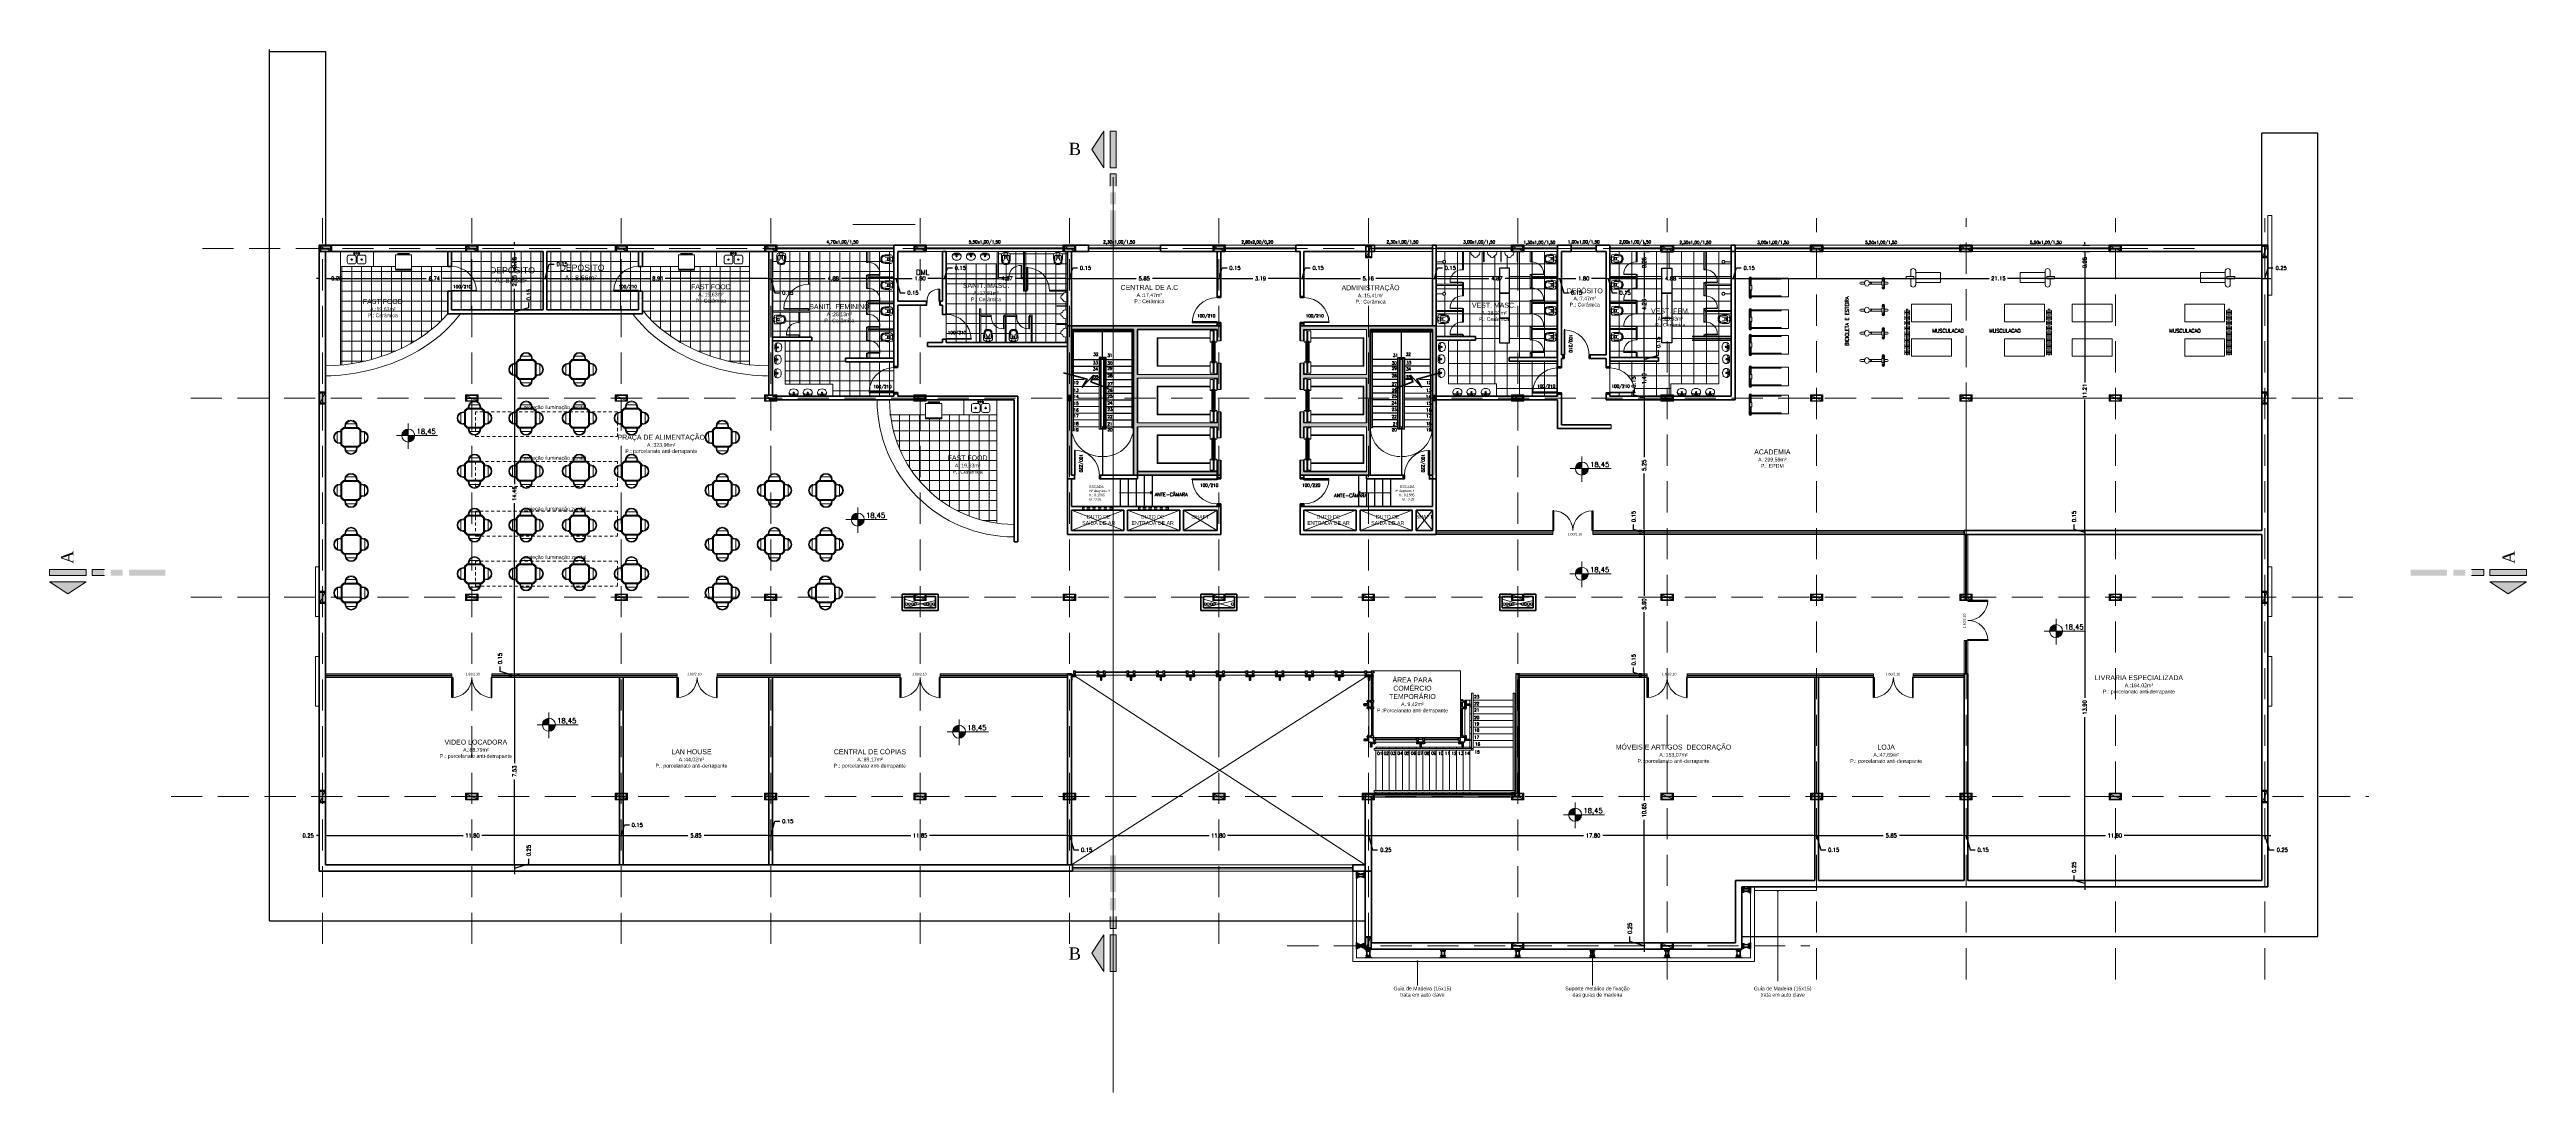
# Model space of a CAD drawing. Header units: millimetres. Extents: x 873 to 1072, y 159 to 369.
# Drawn here: x 898.3 to 997.8, y 158.6 to 200.4 of the extents above; entities that cross this region are included whole.
import ezdxf

# ---------------------------------------------------------------- set-up
doc = ezdxf.new("R2010")
doc.units = ezdxf.units.MM
doc.header["$LTSCALE"] = 10
doc.header["$PDMODE"] = 34
for name, pattern in [('ACAD_ISO03W100', [30, 12, -18]), ('BORDERX2', [3.5, 1, -0.5, 1, -0.5, 0, -0.5]), ('DASHDOT', [25.4, 12.7, -6.35, 0, -6.35]), ('DASHED2', [0.375, 0.25, -0.125]), ('HIDDEN2', [0.1875, 0.125, -0.0625])]:
    doc.linetypes.add(name, pattern=pattern)
doc.layers.get('0').update_dxf_attribs({"color": 90})
for name, color, linetype in [('ACCESORIO', 90, 'Continuous'), ('EJE', 5, 'ACAD_ISO03W100'), ('ESCALERA', 90, 'Continuous')]:
    doc.layers.add(name, color=color, linetype=linetype)
for name, color, linetype, lineweight in [('cinza 03', 252, 'Continuous', 13), ('COR2', 90, 'Continuous', 9), ('COTA', 90, 'Continuous', 9), ('DIMS', 90, 'Continuous', 9), ('Esquadrias', 180, 'Continuous', 30), ('HACHT', 90, 'Continuous', 9), ('HID', 16, 'Continuous', 20), ('LIFTELE', 16, 'Continuous', 20), ('linha estutura', 252, 'Continuous', 13), ('MOB', 90, 'Continuous', 13), ('Mobilia', 90, 'Continuous', 13), ('MOVEIS', 90, 'Continuous', 13), ('PAREDES', 50, 'Continuous', 50), ('PAREDES 2', 50, 'Continuous', 50), ('Pilares', 16, 'Continuous', 20), ('pn 02', 16, 'Continuous', 20), ('pn 04', 130, 'Continuous', 40), ('PN-01', 90, 'Continuous', 13), ('PN-03', 180, 'Continuous', 30), ('PN02', 16, 'Continuous', 20), ('SANITARIOS', 90, 'Continuous', 13), ('TEXT', 16, 'Continuous', 20), ('texto', 16, 'Continuous', 20), ('TEXTO2', 90, 'Continuous', 15), ('WALLS', 90, 'Continuous', 15)]:
    doc.layers.add(name, color=color, linetype=linetype, lineweight=lineweight)
doc.styles.get("Standard").update_dxf_attribs({"font": 'simplex.shx'})
doc.dimstyles.new('1-100', dxfattribs={"dimtxt": 0.15, "dimasz": 0.06, "dimexe": 0.2, "dimexo": 0.1, "dimgap": 0.1, "dimtad": 0, "dimzin": 0, "dimdsep": 46, "dimtxsty": 'Standard', "dimblk": 'DOT', "dimcen": 0.09, "dimclrd": 90, "dimclre": 90, "dimclrt": 16, "dimadec": 0, "dimazin": 0, "dimtfac": 1, "dimtofl": 0, "dimtmove": 0, "dimatfit": 3, "dimldrblk": 'DOT', "dimfxl": 0, "dimtolj": 1, "dimtzin": 0, "dimarcsym": 0})
pattern_1 = [(0, (928.8546, 192.33744), (0, 0.4), []), (90, (928.8546, 192.33744), (-0.4, 2e-17), [])]
pattern_2 = [(0, (928.8546, 192.33744), (0, 0.5), []), (90, (928.8546, 192.33744), (-0.5, 3e-17), [])]

# ---------------------------------------------------------------- blocks, each defined once
blk = doc.blocks.new('LIFTPLAN')
at = {"layer": 'LIFTELE', "color": 7, "linetype": 'Continuous'}
for p, q in [((-575, 0), (-575, 2125)), ((-575, 2125), (575, 2125)), ((-550, 0), (-550, 2100)), ((-550, 2100), (550, 2100)), ((550, 0), (550, 2100)), ((575, 0), (575, 2125)), ((-850, 0), (-400, 0)), ((-850, -130), (-850, 0)), ((-400, 0), (-400, -69)), ((400, 0), (850, 0)), ((400, -69), (400, 0)), ((850, 0), (850, -130)), ((-875, -180), (-900, -180)), ((875, -160), (-875, -160)), ((-875, -160), (-875, -269)), ((-875, -269), (-400, -269)), ((850, -130), (-850, -130)), ((-2, -75), (-439, -75)), ((-439, -75), (-439, -100)), ((-439, -100), (-2, -100)), ((-439, -170), (-2, -170)), ((-439, -200), (-439, -170)), ((-2, -200), (-439, -200)), ((-400, -69), (-432, -69)), ((-400, -206), (-432, -206)), ((-400, -269), (-400, -206)), ((-2, -100), (-2, -75)), ((-2, -170), (-2, -200)), ((2, -75), (439, -75)), ((2, -100), (2, -75)), ((439, -100), (2, -100)), ((439, -170), (2, -170)), ((2, -170), (2, -200)), ((2, -200), (439, -200)), ((432, -69), (400, -69)), ((400, -206), (400, -269)), ((432, -206), (400, -206)), ((400, -269), (875, -269)), ((439, -75), (439, -100)), ((439, -200), (439, -170)), ((875, -269), (875, -160)), ((900, -180), (875, -180))]:
    blk.add_line(p, q, dxfattribs=at)
blk = doc.blocks.new('retang2-80x80-P')
at = {"layer": 'cinza 03'}
for p, q in [((0.441, 0.384), (0.04, -0.017)), ((0.441, 0.384), (0.549, 0.384)), ((0.95, -0.017), (0.549, 0.384)), ((0.04, -0.017), (0.04, -0.125)), ((0.04, -0.125), (0.441, -0.526)), ((0.441, -0.526), (0.549, -0.526)), ((0.549, -0.526), (0.95, -0.125)), ((0.95, -0.125), (0.95, -0.017))]:
    blk.add_line(p, q, dxfattribs=at)
at = {"layer": 'MOVEIS'}
for p, q in [((-0.031, 0.178), (0.246, 0.456)), ((0.424, 0.424), (0, 0)), ((0, 0), (0, -0.141)), ((0.001, 0.07), (0.035, 0.035)), ((0.022, 0.091), (0.057, 0.057)), ((0.334, 0.402), (0.368, 0.368)), ((0.355, 0.423), (0.389, 0.389)), ((0.424, 0.424), (0.566, 0.424)), ((0.99, 0), (0.566, 0.424)), ((0.628, 0.416), (0.601, 0.389)), ((0.649, 0.395), (0.622, 0.368)), ((0.737, 0.448), (1.014, 0.171)), ((0.96, 0.084), (0.933, 0.057)), ((0.982, 0.062), (0.955, 0.035)), ((0.99, -0.141), (0.99, 0)), ((-0.024, -0.313), (0.253, -0.59)), ((0, -0.141), (0.424, -0.566)), ((0.008, -0.204), (0.035, -0.177)), ((0.029, -0.225), (0.057, -0.198)), ((0.341, -0.536), (0.368, -0.509)), ((0.362, -0.557), (0.389, -0.53)), ((0.424, -0.566), (0.566, -0.566)), ((0.566, -0.566), (0.99, -0.141)), ((0.635, -0.564), (0.601, -0.53)), ((0.656, -0.543), (0.622, -0.509)), ((0.744, -0.597), (1.021, -0.32)), ((0.968, -0.232), (0.933, -0.198)), ((0.989, -0.211), (0.955, -0.177))]:
    blk.add_line(p, q, dxfattribs=at)
for centre, radius, start, end in [((0.178, 0.246), 0.25, 45, 225), ((0.178, 0.246), 0.22, 45, 225), ((0.805, 0.239), 0.25, 315, 135), ((0.805, 0.239), 0.22, 315, 135), ((0.185, -0.381), 0.25, 135, 315), ((0.185, -0.381), 0.22, 135, 315), ((0.812, -0.388), 0.25, 225, 45), ((0.812, -0.388), 0.22, 225, 45)]:
    blk.add_arc(centre, radius, start, end, dxfattribs=at)
blk = doc.blocks.new('carraro-vaso-P')
at = {"layer": 'SANITARIOS'}
for p, q in [((-0.043, 0), (0.042, 0)), ((-0.043, 0), (-0.043, -0.01)), ((0.042, 0), (0.042, -0.01)), ((-0.105, -0.06), (0, -0.06)), ((-0.043, -0.01), (0.042, -0.01)), ((-0.038, -0.01), (-0.038, -0.06)), ((0, -0.06), (0.105, -0.06)), ((0.037, -0.01), (0.037, -0.06))]:
    blk.add_line(p, q, dxfattribs=at)
at = {"layer": 'SANITARIOS', "color": 7}
for p, q in [((-0.05, -0.178), (-0.078, -0.164)), ((-0.05, -0.263), (-0.075, -0.359)), ((0.05, -0.178), (0.078, -0.164)), ((0.05, -0.263), (0.074, -0.359))]:
    blk.add_line(p, q, dxfattribs=at)
at = {"layer": 'SANITARIOS', "color": 8}
for p, q in [((-0.05, -0.178), (-0.05, -0.263)), ((-0.05, -0.178), (0.05, -0.178)), ((-0.05, -0.263), (0.05, -0.263)), ((-0.04, -0.188), (-0.04, -0.263)), ((-0.04, -0.188), (0.04, -0.188)), ((0.04, -0.188), (0.04, -0.263)), ((0.05, -0.178), (0.05, -0.263))]:
    blk.add_line(p, q, dxfattribs=at)
at = {"layer": 'SANITARIOS'}
blk.add_lwpolyline([(0, -0.492, -0.052452), (-0.058, -0.486, -0.283821), (-0.121, -0.428, -0.055409), (-0.142, -0.202, -0.40571), (-0.092, -0.153), (0, -0.153), (0.092, -0.153, -0.40571), (0.142, -0.202, -0.055409), (0.121, -0.428, -0.283821), (0.058, -0.486, -0.052452), (0, -0.492, -0.051673)], format="xyb", dxfattribs=at)
at = {"layer": 'SANITARIOS', "color": 7}
blk.add_lwpolyline([(0, -0.482, -0.052555), (-0.056, -0.476, -0.282834), (-0.112, -0.426, -0.055302), (-0.132, -0.202, -0.405417), (-0.092, -0.163), (0.092, -0.163, -0.405417), (0.132, -0.202, -0.055302), (0.111, -0.426, -0.282834), (0.056, -0.476, -0.052555), (0, -0.482, -0.052555)], format="xyb", dxfattribs=at)
at = {"layer": 'SANITARIOS', "color": 8}
for centre in [(-0.073, -0.095), (0.072, -0.095)]:
    blk.add_circle(centre, 0.0075, dxfattribs=at)
at = {"layer": 'SANITARIOS'}
for centre, radius, start, end in [((0.755, -0.228), 0.935, 174.00462, 192.21095), ((-0.105, -0.13), 0.07, 90, 180), ((-0.045, -0.41), 0.115, 187.71284, 260.29459), ((0, -0.216), 0.314, 258.1908, 270.02296), ((0, -0.216), 0.314, 269.97704, 281.8092), ((0.045, -0.41), 0.115, 279.70541, 352.28716), ((0.105, -0.13), 0.07, 0, 90), ((-0.755, -0.228), 0.935, 347.78905, 5.99538)]:
    blk.add_arc(centre, radius, start, end, dxfattribs=at)
blk = doc.blocks.new('MI')
at = {"layer": 'HID'}
blk.add_line((0, -0.172), (0, 0.172), dxfattribs=at)
for centre, radius, start, end in [((0.048, 0.049), 0.133, 17.80577, 111.01255), ((0.188, 0.094), 0.0154, 197.80577, 262.50089), ((0.178, 0.015), 0.0644, 358.82414, 82.50089), ((0.892, 0), 0.65, 178.82414, 181.17586), ((0.048, -0.049), 0.133, 248.98745, 342.19423), ((0.188, -0.094), 0.0154, 97.49911, 162.19423), ((0.178, -0.015), 0.0644, 277.49911, 1.17586)]:
    blk.add_arc(centre, radius, start, end, dxfattribs=at)
blk = doc.blocks.new('PIA')
at = {"layer": 'SANITARIOS'}
for q in [(930.986, 331.097), (931.211, 331.097)]:
    blk.add_line((931.098, 331.097), q, dxfattribs=at)
blk.add_lwpolyline([(930.984, 330.914, 0.140097), (931.098, 330.886)], format="xyb", dxfattribs=at)
blk.add_lwpolyline([(931.188, 331.165), (931.008, 331.165)], dxfattribs=at)
at = {"layer": 'SANITARIOS', "color": 7}
for centre, radius in [((931.053, 331.129), 0.0158), ((931.098, 331.043), 0.027), ((931.098, 331.129), 0.0158), ((931.143, 331.129), 0.0158)]:
    blk.add_circle(centre, radius, dxfattribs=at)
at = {"layer": 'SANITARIOS', "color": 8}
blk.add_circle((931.098, 331.043), 0.0203, dxfattribs=at)
at = {"layer": 'SANITARIOS'}
for centre, radius, start, end in [((931.04, 331.045), 0.124, 104.79673, 191.22511), ((930.986, 331.03), 0.0675, 90, 187.23539), ((931.06, 331.035), 0.142, 185.45289, 237.5567), ((931.092, 331.1), 0.214, 239.8755, 271.77572), ((931.105, 331.1), 0.214, 268.22428, 300.1245), ((931.157, 331.045), 0.124, 348.77489, 75.20327), ((931.211, 331.03), 0.0675, 352.76461, 90), ((931.136, 331.035), 0.142, 302.4433, 354.54711)]:
    blk.add_arc(centre, radius, start, end, dxfattribs=at)
blk = doc.blocks.new('pia coz.')
at = {"layer": 'COR2'}
blk.add_lwpolyline([(0, -0.6), (0, 0), (1.323, 0), (1.323, -0.6)], close=True, dxfattribs=at)
for points in [[(0.624, -0.43), (0.624, -0.22, 0.414214), (0.554, -0.15), (0.344, -0.15, 0.414214), (0.274, -0.22), (0.274, -0.43, 0.414214), (0.344, -0.5), (0.554, -0.5, 0.414214)], [(0.669, -0.43), (0.669, -0.22, -0.414214), (0.739, -0.15), (0.949, -0.15, -0.414214), (1.019, -0.22), (1.019, -0.43, -0.414214), (0.949, -0.5), (0.739, -0.5, -0.414214)]]:
    blk.add_lwpolyline(points, format="xyb", close=True, dxfattribs=at)
for centre, radius in [((0.448, -0.325), 0.03), ((0.559, -0.082), 0.03), ((0.559, -0.082), 0.01), ((0.649, -0.082), 0.03), ((0.739, -0.082), 0.03), ((0.739, -0.082), 0.01), ((0.849, -0.325), 0.03)]:
    blk.add_circle(centre, radius, dxfattribs=at)
blk = doc.blocks.new('geladeira')
at = {"layer": 'COR2'}
for p, q in [((-0.02, -0.05), (-0.02, 0)), ((-0.01, -0.05), (-0.01, 0)), ((0, -0.05), (0, 0)), ((0.01, -0.05), (0.01, 0)), ((0.02, -0.05), (0.02, 0)), ((0.03, -0.05), (0.03, 0)), ((0.04, -0.05), (0.04, 0)), ((0.05, -0.05), (0.05, 0)), ((0.06, -0.05), (0.06, 0)), ((0.07, -0.05), (0.07, 0)), ((0.08, -0.05), (0.08, 0)), ((0.09, -0.05), (0.09, 0)), ((0.1, -0.05), (0.1, 0)), ((0.11, -0.05), (0.11, 0)), ((0.12, -0.05), (0.12, 0)), ((0.13, -0.05), (0.13, 0)), ((0.14, -0.05), (0.14, 0)), ((0.15, -0.05), (0.15, 0)), ((0.16, -0.05), (0.16, 0)), ((0.17, -0.05), (0.17, 0)), ((0.18, -0.05), (0.18, 0)), ((0.19, -0.05), (0.19, 0)), ((0.2, -0.05), (0.2, 0)), ((0.21, -0.05), (0.21, 0)), ((0.22, -0.05), (0.22, 0)), ((0.23, -0.05), (0.23, 0)), ((0.24, -0.05), (0.24, 0)), ((0.25, -0.05), (0.25, 0)), ((0.26, -0.05), (0.26, 0)), ((0.27, -0.05), (0.27, 0)), ((0.28, -0.05), (0.28, 0)), ((0.29, -0.05), (0.29, 0)), ((0.3, -0.05), (0.3, 0)), ((0.31, -0.05), (0.31, 0)), ((0.32, -0.05), (0.32, 0)), ((0.33, -0.05), (0.33, 0)), ((0.34, -0.05), (0.34, 0)), ((0.35, -0.05), (0.35, 0)), ((0.36, -0.05), (0.36, 0)), ((0.37, -0.05), (0.37, 0)), ((0.38, -0.05), (0.38, 0)), ((0.39, -0.05), (0.39, 0)), ((0.4, -0.05), (0.4, 0)), ((0.41, -0.05), (0.41, 0)), ((0.42, -0.05), (0.42, 0)), ((0.43, -0.05), (0.43, 0)), ((0.53, -0.07), (-0.12, -0.07)), ((-0.12, -0.07), (-0.12, -0.65)), ((-0.12, -0.65), (0.53, -0.65)), ((-0.12, -0.67), (0.53, -0.67)), ((-0.12, -0.67), (-0.12, -0.69)), ((-0.12, -0.69), (0.53, -0.69)), ((-0.08, -0.65), (-0.08, -0.67)), ((0.49, -0.67), (0.49, -0.65)), ((0.53, -0.65), (0.53, -0.07)), ((0.53, -0.69), (0.53, -0.67))]:
    blk.add_line(p, q, dxfattribs=at)
blk = doc.blocks.new('peitoril1')
at = {"layer": 'EJE', "linetype": 'BORDERX2', "ltscale": 0.001}
for points in [[(0.017, -0.032), (-0.01, -0.032)], [(-0.01, -0.058), (0.017, -0.058)]]:
    blk.add_lwpolyline(points, dxfattribs=at)
for centre in [(-0.127, -0.046), (0.128, -0.046)]:
    blk.add_circle(centre, 0.00762, dxfattribs=at)
at = {"layer": 'ESCALERA'}
for p, q in [((-0.087, 0.129), (0.087, 0.129)), ((0.087, 0.098), (-0.087, 0.098))]:
    blk.add_line(p, q, dxfattribs=at)
for points in [[(-0.167, 0.129), (-0.202, 0.129), (-0.202, 0.098), (-0.167, 0.098)], [(-0.166, 0.17), (-0.16, 0.176)], [(-0.166, 0.17), (-0.166, 0.129)], [(-0.166, 0.099), (-0.166, 0.073), (-0.135, 0.073)], [(-0.166, 0.073), (-0.087, 0.073), (-0.087, 0.098)], [(-0.16, 0.176), (-0.135, 0.176)], [(-0.149, 0.059), (-0.149, -0.032)], [(-0.135, 0.176), (-0.093, 0.176)], [(-0.104, 0.059), (-0.104, -0.032)], [(0.104, 0), (-0.104, 0)], [(-0.093, 0.176), (-0.087, 0.17)], [(-0.087, 0.129), (-0.087, 0.17)], [(0.087, 0.17), (0.093, 0.176)], [(0.087, 0.17), (0.087, 0.129)], [(0.087, 0.073), (0.167, 0.073), (0.167, 0.098)], [(0.087, 0.098), (0.087, 0.073), (0.119, 0.073)], [(0.093, 0.176), (0.119, 0.176)], [(0.104, 0.059), (0.104, -0.032)], [(0.119, 0.176), (0.161, 0.176)], [(0.149, 0.059), (0.149, -0.032)], [(0.161, 0.176), (0.167, 0.17)], [(0.167, 0.129), (0.167, 0.17)], [(0.167, 0.129), (0.202, 0.129), (0.202, 0.098), (0.167, 0.098)], [(-0.149, -0.032), (-0.167, -0.032), (-0.167, -0.058), (-0.149, -0.058)], [(-0.104, -0.058), (-0.104, -0.071), (-0.149, -0.071), (-0.149, -0.058)], [(-0.026, -0.032), (-0.104, -0.032)], [(-0.104, -0.058), (-0.026, -0.058)], [(0.017, -0.008), (-0.01, -0.008)], [(0.017, -0.092), (-0.01, -0.092)], [(0.017, -0.202), (-0.01, -0.202)], [(0.104, -0.032), (0.033, -0.032)], [(0.033, -0.058), (0.105, -0.058)], [(0.149, -0.058), (0.149, -0.071), (0.105, -0.071), (0.105, -0.058)], [(0.149, -0.032), (0.167, -0.032), (0.167, -0.058), (0.149, -0.058)]]:
    blk.add_lwpolyline(points, dxfattribs=at)
for points in [[(-0.01, -0.21), (-0.01, 0), (-0.026, 0), (-0.026, -0.21)], [(0.033, -0.21), (0.033, 0), (0.017, 0), (0.017, -0.21)]]:
    blk.add_lwpolyline(points, close=True, dxfattribs=at)
for centre, radius, start, end in [((-0.177, 0.114), 0.0183, 303.72209, 56.31974), ((-0.172, 0.049), 0.0247, 22.75933, 77.25422), ((-0.081, 0.048), 0.0255, 102.75786, 156.01807), ((-0.077, 0.114), 0.0183, 123.68026, 236.27791), ((0.077, 0.114), 0.0183, 303.72209, 56.31974), ((0.082, 0.049), 0.0247, 22.75933, 77.25422), ((0.172, 0.048), 0.0255, 102.75786, 156.01807), ((0.177, 0.114), 0.0183, 123.68026, 236.27791), ((-0.155, -0.045), 0.0142, 296.14306, 64.11189), ((-0.098, -0.045), 0.0142, 115.27402, 244.67646), ((0.098, -0.045), 0.0142, 296.14306, 64.11189), ((0.155, -0.045), 0.0142, 115.27402, 244.67646)]:
    blk.add_arc(centre, radius, start, end, dxfattribs=at)
blk = doc.blocks.new('BLO253')
blk.add_lwpolyline([(39.6, 2, -0.4142136), (40.6, 1, 0.4142136), (41.6, 0), (91.5, 0, 0.4142136), (92.5, 1), (92.5, 4, 0.4142136), (91.5, 5), (49.6, 5, -0.4142136), (44.6, 10), (44.6, 89, 0.4142136), (43.6, 90), (41.6, 90, 0.4142136), (40.6, 89), (40.6, 6.5, -0.4142136), (39.1, 5), (-39.1, 5, -0.4142136), (-40.6, 6.5), (-40.6, 89, 0.4142136), (-41.6, 90), (-43.6, 90, 0.4142136), (-44.6, 89), (-44.6, 10, -0.4142136), (-49.6, 5), (-91.5, 5, 0.4142136), (-92.5, 4), (-92.5, 1, 0.4142136), (-91.5, 0), (-41.6, 0, 0.4142136), (-40.6, 1, -0.4142136), (-39.6, 2)], format="xyb", close=True)
blk = doc.blocks.new('CAB-BUL')
for p, q in [((-6, 11), (6, 11)), ((-4, 2), (-4, 9)), ((-4, 1), (-4, 2)), ((4, 2), (4, 9)), ((4, 1), (4, 2))]:
    blk.add_line(p, q)
blk.add_lwpolyline([(-9, 1), (9, 1), (9, 0), (-9, 0)], close=True)
blk.add_lwpolyline([(8, 9, 0.888889), (4, 9, 0.50025), (-4, 9, 0.88987), (-8, 9), (-8, 2), (8, 2)], format="xyb", close=True)
blk = doc.blocks.new('TUERCA')
for p, q in [((-7, -2), (7, -2)), ((7, -10), (-7, -10)), ((-5, -11), (3, -10)), ((-5, -12), (4, -11)), ((-5, -13), (4, -12)), ((-5, -14), (4, -13)), ((-5, -16), (4, -14)), ((-4, -8), (-4, -3)), ((-3, -16), (4, -16)), ((4, -3), (4, -8))]:
    blk.add_line(p, q)
blk.add_lwpolyline([(-9, 0), (9, 0), (9, -2), (-9, -2)], close=True)
blk.add_lwpolyline([(-4, -8, -0.666895), (-9, -8), (-9, -3, -0.666895), (-4, -3, -0.349005), (4, -3, -0.666667), (9, -3), (9, -8, -0.666667), (4, -8, -0.349005)], format="xyb", close=True)
blk.add_lwpolyline([(-4, -10), (-3, -10), (-5, -11), (-3, -11), (-5, -12), (-3, -12), (-5, -13), (-3, -14), (-5, -14), (-3, -15), (-5, -16), (-3, -16), (3, -16), (4, -16), (3, -15), (4, -14), (3, -14), (4, -13), (3, -13), (4, -12), (3, -11), (4, -11), (3, -10), (4, -10)])
blk = doc.blocks.new('fixação madeira')
at = {"layer": 'ACCESORIO'}
for p, q in [((-0.052, -0.063), (-0.05, -0.076)), ((-0.052, -0.251), (-0.05, -0.264)), ((-0.05, -0.063), (-0.048, -0.076)), ((-0.05, -0.251), (-0.048, -0.264)), ((-0.048, -0.063), (-0.047, -0.076)), ((-0.048, -0.251), (-0.047, -0.264)), ((-0.047, -0.063), (-0.045, -0.076)), ((-0.047, -0.251), (-0.045, -0.264)), ((-0.045, -0.063), (-0.043, -0.076)), ((-0.045, -0.251), (-0.043, -0.264)), ((-0.043, -0.063), (-0.041, -0.076)), ((-0.043, -0.251), (-0.041, -0.264)), ((-0.041, -0.063), (-0.039, -0.076)), ((-0.041, -0.251), (-0.039, -0.264)), ((-0.039, -0.063), (-0.038, -0.076)), ((-0.039, -0.251), (-0.038, -0.264)), ((-0.038, -0.063), (-0.036, -0.076)), ((-0.038, -0.251), (-0.036, -0.264)), ((-0.036, -0.063), (-0.034, -0.076)), ((-0.036, -0.251), (-0.034, -0.264)), ((-0.034, -0.063), (-0.032, -0.076)), ((-0.034, -0.251), (-0.032, -0.264)), ((-0.032, -0.063), (-0.03, -0.076)), ((-0.032, -0.251), (-0.03, -0.264)), ((-0.03, -0.063), (-0.029, -0.076)), ((-0.03, -0.251), (-0.029, -0.264)), ((-0.029, -0.063), (-0.027, -0.076)), ((-0.029, -0.251), (-0.027, -0.264)), ((-0.027, -0.063), (-0.025, -0.076)), ((-0.027, -0.251), (-0.025, -0.264)), ((-0.025, -0.063), (-0.023, -0.076)), ((-0.025, -0.251), (-0.023, -0.264)), ((-0.023, -0.063), (-0.021, -0.076)), ((-0.023, -0.251), (-0.021, -0.264)), ((-0.021, -0.063), (-0.02, -0.076)), ((-0.021, -0.251), (-0.02, -0.264)), ((-0.02, -0.063), (-0.018, -0.076)), ((-0.02, -0.251), (-0.018, -0.264)), ((-0.018, -0.063), (-0.016, -0.076)), ((-0.018, -0.251), (-0.016, -0.264)), ((-0.016, -0.063), (-0.014, -0.076)), ((-0.016, -0.251), (-0.014, -0.264)), ((-0.014, -0.063), (-0.012, -0.076)), ((-0.014, -0.251), (-0.012, -0.264)), ((-0.012, -0.076), (-0.012, -0.063)), ((-0.012, -0.264), (-0.012, -0.251))]:
    blk.add_line(p, q, dxfattribs=at)
for points in [[(-0.06, -0.034), (0.057, -0.034), (0.057, -0.308), (-0.06, -0.308)], [(-0.052, -0.042), (0.049, -0.042), (0.049, -0.3), (-0.052, -0.3)]]:
    blk.add_lwpolyline(points, close=True, dxfattribs=at)
for points in [[(0.049, -0.063), (-0.014, -0.063), (-0.015, -0.066), (-0.016, -0.063), (-0.017, -0.066), (-0.018, -0.063), (-0.018, -0.066), (-0.02, -0.063), (-0.02, -0.066), (-0.021, -0.063), (-0.022, -0.066), (-0.023, -0.063), (-0.024, -0.066), (-0.025, -0.063), (-0.026, -0.066), (-0.027, -0.063), (-0.027, -0.066), (-0.029, -0.063), (-0.029, -0.066), (-0.03, -0.063), (-0.031, -0.066), (-0.032, -0.063), (-0.033, -0.066), (-0.034, -0.063), (-0.035, -0.066), (-0.036, -0.063), (-0.036, -0.066), (-0.038, -0.063), (-0.038, -0.066), (-0.039, -0.063), (-0.04, -0.066), (-0.041, -0.063), (-0.042, -0.066), (-0.043, -0.063), (-0.044, -0.066), (-0.045, -0.063), (-0.045, -0.066), (-0.047, -0.063), (-0.047, -0.066), (-0.048, -0.063), (-0.049, -0.066), (-0.05, -0.063), (-0.051, -0.066), (-0.052, -0.063)], [(-0.052, -0.076), (-0.051, -0.074), (-0.05, -0.076), (-0.05, -0.074), (-0.048, -0.076), (-0.048, -0.074), (-0.047, -0.076), (-0.046, -0.074), (-0.045, -0.076), (-0.044, -0.074), (-0.043, -0.076), (-0.042, -0.074), (-0.041, -0.076), (-0.041, -0.074), (-0.039, -0.076), (-0.039, -0.074), (-0.038, -0.076), (-0.037, -0.074), (-0.036, -0.076), (-0.035, -0.074), (-0.034, -0.076), (-0.033, -0.074), (-0.032, -0.076), (-0.032, -0.074), (-0.03, -0.076), (-0.03, -0.074), (-0.029, -0.076), (-0.028, -0.074), (-0.027, -0.076), (-0.026, -0.074), (-0.025, -0.076), (-0.024, -0.074), (-0.023, -0.076), (-0.023, -0.074), (-0.021, -0.076), (-0.021, -0.074), (-0.02, -0.076), (-0.019, -0.074), (-0.018, -0.076), (-0.017, -0.074), (-0.016, -0.076), (-0.015, -0.074), (-0.014, -0.076), (-0.014, -0.074), (-0.012, -0.076), (0.049, -0.076)], [(0.049, -0.251), (-0.014, -0.251), (-0.015, -0.253), (-0.016, -0.251), (-0.017, -0.253), (-0.018, -0.251), (-0.018, -0.253), (-0.02, -0.251), (-0.02, -0.253), (-0.021, -0.251), (-0.022, -0.253), (-0.023, -0.251), (-0.024, -0.253), (-0.025, -0.251), (-0.026, -0.253), (-0.027, -0.251), (-0.027, -0.253), (-0.029, -0.251), (-0.029, -0.253), (-0.03, -0.251), (-0.031, -0.253), (-0.032, -0.251), (-0.033, -0.253), (-0.034, -0.251), (-0.035, -0.253), (-0.036, -0.251), (-0.036, -0.253), (-0.038, -0.251), (-0.038, -0.253), (-0.039, -0.251), (-0.04, -0.253), (-0.041, -0.251), (-0.042, -0.253), (-0.043, -0.251), (-0.044, -0.253), (-0.045, -0.251), (-0.045, -0.253), (-0.047, -0.251), (-0.047, -0.253), (-0.048, -0.251), (-0.049, -0.253), (-0.05, -0.251), (-0.051, -0.253), (-0.052, -0.251)], [(-0.052, -0.264), (-0.051, -0.262), (-0.05, -0.264), (-0.05, -0.262), (-0.048, -0.264), (-0.048, -0.262), (-0.047, -0.264), (-0.046, -0.262), (-0.045, -0.264), (-0.044, -0.262), (-0.043, -0.264), (-0.042, -0.262), (-0.041, -0.264), (-0.041, -0.262), (-0.039, -0.264), (-0.039, -0.262), (-0.038, -0.264), (-0.037, -0.262), (-0.036, -0.264), (-0.035, -0.262), (-0.034, -0.264), (-0.033, -0.262), (-0.032, -0.264), (-0.032, -0.262), (-0.03, -0.264), (-0.03, -0.262), (-0.029, -0.264), (-0.028, -0.262), (-0.027, -0.264), (-0.026, -0.262), (-0.025, -0.264), (-0.024, -0.262), (-0.023, -0.264), (-0.023, -0.262), (-0.021, -0.264), (-0.021, -0.262), (-0.02, -0.264), (-0.019, -0.262), (-0.018, -0.264), (-0.017, -0.262), (-0.016, -0.264), (-0.015, -0.262), (-0.014, -0.264), (-0.014, -0.262), (-0.012, -0.264), (0.049, -0.264)]]:
    blk.add_lwpolyline(points, dxfattribs=at)
at = {"layer": 'ACCESORIO', "xscale": 0.001440000000002328, "yscale": 0.001440000000002328, "zscale": 0.00144, "rotation": 180}
blk.add_blockref('BLO253', (-0.001, 0.001), dxfattribs=at)
at = {"layer": 'ACCESORIO', "xscale": -0.001440000000002328, "yscale": 0.001440000000002328, "zscale": 0.00144}
blk.add_blockref('BLO253', (-0.001, -0.345), dxfattribs=at)
at = {"layer": 'ACCESORIO', "linetype": 'Continuous', "xscale": 0.001440000000002328, "yscale": 0.001440000000002328, "zscale": 0.00144}
for name, p, rotation in [('CAB-BUL', (-0.105, -0.006), 180), ('TUERCA', (-0.066, -0.07), 270), ('CAB-BUL', (0.063, -0.07), 270), ('CAB-BUL', (0.063, -0.258), 270), ('CAB-BUL', (0.1, -0.006), 180)]:
    blk.add_blockref(name, p, dxfattribs=dict(at, rotation=rotation))
at = {"layer": 'ACCESORIO', "linetype": 'Continuous', "xscale": -0.001440000000002328, "yscale": 0.001440000000002328, "zscale": 0.00144}
for p in [(-0.105, -0.338), (0.1, -0.338)]:
    blk.add_blockref('CAB-BUL', p, dxfattribs=at)
at = {"layer": 'ACCESORIO', "color": 252, "linetype": 'Continuous', "xscale": 0.001440000000002328, "yscale": 0.001440000000002328, "zscale": 0.00144, "rotation": 270}
blk.add_blockref('TUERCA', (-0.066, -0.258), dxfattribs=at)
blk = doc.blocks.new('_DOT')
at = {"color": 0, "linetype": 'ByBlock'}
blk.add_line((-0.5, 0), (-1, 0), dxfattribs=at)
at = {"color": 0, "linetype": 'ByBlock', "const_width": 0.5}
blk.add_lwpolyline([(-0.25, 0, 1), (0.25, 0, 1)], format="xyb", close=True, dxfattribs=at)
blk = doc.blocks.new('*D112')
at = {"layer": 'Defpoints', "color": 0}
for p in [(921.205, 168.882), (909.405, 167.7), (921.205, 167.7)]:
    blk.add_point(p, dxfattribs=at)
at = {"layer": 'linha estutura', "color": 90, "lineweight": -2}
for p, q in [((909.405, 167.8), (909.405, 169.082)), ((909.465, 168.882), (914.933, 168.882)), ((921.145, 168.882), (915.676, 168.882)), ((921.205, 167.8), (921.205, 169.082))]:
    blk.add_line(p, q, dxfattribs=at)
at = {"layer": 'linha estutura', "color": 90, "lineweight": -2, "xscale": 0.06, "yscale": 0.06, "zscale": 0.06, "rotation": 180}
blk.add_blockref('_DOT', (909.405, 168.882), dxfattribs=at)
at = {"layer": 'linha estutura', "color": 90, "lineweight": -2, "xscale": 0.06, "yscale": 0.06, "zscale": 0.06}
blk.add_blockref('_DOT', (921.205, 168.882), dxfattribs=at)
at = {"layer": 'linha estutura', "color": 16, "insert": (915.305, 168.882), "char_height": 0.15, "attachment_point": 5}
blk.add_mtext('\\A1;11.80', dxfattribs=at)
blk = doc.blocks.new('*D113')
at = {"layer": 'Defpoints', "color": 0}
for p in [(921.355, 168.882), (921.355, 168.882), (921.205, 167.7)]:
    blk.add_point(p, dxfattribs=at)
at = {"layer": 'linha estutura', "color": 90, "lineweight": -2}
for p, q in [((921.28, 168.882), (921.407, 169.307)), ((921.407, 169.307), (921.607, 169.307)), ((921.145, 168.882), (921.085, 168.882)), ((921.205, 167.8), (921.205, 169.082)), ((921.205, 168.882), (921.355, 168.882)), ((921.355, 168.982), (921.355, 169.082)), ((921.415, 168.882), (921.475, 168.882))]:
    blk.add_line(p, q, dxfattribs=at)
at = {"layer": 'linha estutura', "color": 90, "lineweight": -2, "xscale": 0.06, "yscale": 0.06, "zscale": 0.06}
blk.add_blockref('_DOT', (921.205, 168.882), dxfattribs=at)
at = {"layer": 'linha estutura', "color": 90, "lineweight": -2, "xscale": 0.06, "yscale": 0.06, "zscale": 0.06, "rotation": 180}
blk.add_blockref('_DOT', (921.355, 168.882), dxfattribs=at)
at = {"layer": 'linha estutura', "color": 16, "insert": (921.921, 169.307), "char_height": 0.15, "attachment_point": 5}
blk.add_mtext('\\A1;0.15', dxfattribs=at)
blk = doc.blocks.new('*D114')
at = {"layer": 'Defpoints', "color": 0}
for p in [(921.355, 168.882), (927.205, 168.882), (927.205, 168.882)]:
    blk.add_point(p, dxfattribs=at)
at = {"layer": 'linha estutura', "color": 90, "lineweight": -2}
for p, q in [((921.355, 168.982), (921.355, 169.082)), ((921.415, 168.882), (923.951, 168.882)), ((927.145, 168.882), (924.608, 168.882)), ((927.205, 168.982), (927.205, 169.082))]:
    blk.add_line(p, q, dxfattribs=at)
at = {"layer": 'linha estutura', "color": 90, "lineweight": -2, "xscale": 0.06, "yscale": 0.06, "zscale": 0.06, "rotation": 180}
blk.add_blockref('_DOT', (921.355, 168.882), dxfattribs=at)
at = {"layer": 'linha estutura', "color": 90, "lineweight": -2, "xscale": 0.06, "yscale": 0.06, "zscale": 0.06}
blk.add_blockref('_DOT', (927.205, 168.882), dxfattribs=at)
at = {"layer": 'linha estutura', "color": 16, "insert": (924.28, 168.882), "char_height": 0.15, "attachment_point": 5}
blk.add_mtext('\\A1;5.85', dxfattribs=at)
blk = doc.blocks.new('*D115')
at = {"layer": 'Defpoints', "color": 0}
for p in [(927.205, 168.882), (927.355, 168.882), (927.355, 168.882)]:
    blk.add_point(p, dxfattribs=at)
at = {"layer": 'linha estutura', "color": 90, "lineweight": -2}
for p, q in [((927.28, 168.882), (927.452, 169.457)), ((927.452, 169.457), (927.652, 169.457)), ((927.145, 168.882), (927.085, 168.882)), ((927.205, 168.982), (927.205, 169.082)), ((927.205, 168.882), (927.355, 168.882)), ((927.355, 168.982), (927.355, 169.082)), ((927.415, 168.882), (927.475, 168.882))]:
    blk.add_line(p, q, dxfattribs=at)
at = {"layer": 'linha estutura', "color": 90, "lineweight": -2, "xscale": 0.06, "yscale": 0.06, "zscale": 0.06}
blk.add_blockref('_DOT', (927.205, 168.882), dxfattribs=at)
at = {"layer": 'linha estutura', "color": 90, "lineweight": -2, "xscale": 0.06, "yscale": 0.06, "zscale": 0.06, "rotation": 180}
blk.add_blockref('_DOT', (927.355, 168.882), dxfattribs=at)
at = {"layer": 'linha estutura', "color": 16, "insert": (927.966, 169.457), "char_height": 0.15, "attachment_point": 5}
blk.add_mtext('\\A1;0.15', dxfattribs=at)
blk = doc.blocks.new('*D116')
at = {"layer": 'Defpoints', "color": 0}
for p in [(927.355, 168.882), (939.205, 168.882), (939.205, 168.882)]:
    blk.add_point(p, dxfattribs=at)
at = {"layer": 'linha estutura', "color": 90, "lineweight": -2}
for p, q in [((927.355, 168.982), (927.355, 169.082)), ((927.415, 168.882), (932.908, 168.882)), ((939.145, 168.882), (933.651, 168.882)), ((939.205, 168.782), (939.205, 168.682))]:
    blk.add_line(p, q, dxfattribs=at)
at = {"layer": 'linha estutura', "color": 90, "lineweight": -2, "xscale": 0.06, "yscale": 0.06, "zscale": 0.06, "rotation": 180}
blk.add_blockref('_DOT', (927.355, 168.882), dxfattribs=at)
at = {"layer": 'linha estutura', "color": 90, "lineweight": -2, "xscale": 0.06, "yscale": 0.06, "zscale": 0.06}
blk.add_blockref('_DOT', (939.205, 168.882), dxfattribs=at)
at = {"layer": 'linha estutura', "color": 16, "insert": (933.28, 168.882), "char_height": 0.15, "attachment_point": 5}
blk.add_mtext('\\A1;11.85', dxfattribs=at)
blk = doc.blocks.new('*D117')
at = {"layer": 'Defpoints', "color": 0}
for p in [(939.205, 168.882), (939.355, 168.882), (939.355, 168.882)]:
    blk.add_point(p, dxfattribs=at)
at = {"layer": 'linha estutura', "color": 90, "lineweight": -2}
for p, q in [((939.145, 168.882), (939.085, 168.882)), ((939.205, 168.882), (939.355, 168.882)), ((939.205, 168.782), (939.205, 168.682)), ((939.28, 168.882), (939.452, 168.307)), ((939.355, 168.782), (939.355, 168.682)), ((939.415, 168.882), (939.475, 168.882)), ((939.452, 168.307), (939.652, 168.307))]:
    blk.add_line(p, q, dxfattribs=at)
at = {"layer": 'linha estutura', "color": 90, "lineweight": -2, "xscale": 0.06, "yscale": 0.06, "zscale": 0.06}
blk.add_blockref('_DOT', (939.205, 168.882), dxfattribs=at)
at = {"layer": 'linha estutura', "color": 90, "lineweight": -2, "xscale": 0.06, "yscale": 0.06, "zscale": 0.06, "rotation": 180}
blk.add_blockref('_DOT', (939.355, 168.882), dxfattribs=at)
at = {"layer": 'linha estutura', "color": 16, "insert": (939.966, 168.307), "char_height": 0.15, "attachment_point": 5}
blk.add_mtext('\\A1;0.15', dxfattribs=at)
blk = doc.blocks.new('*D118')
at = {"layer": 'Defpoints', "color": 0}
for p in [(939.355, 168.882), (951.155, 168.882), (951.155, 168.882)]:
    blk.add_point(p, dxfattribs=at)
at = {"layer": 'linha estutura', "color": 90, "lineweight": -2}
for p, q in [((939.355, 168.782), (939.355, 168.682)), ((939.415, 168.882), (944.883, 168.882)), ((951.095, 168.882), (945.626, 168.882)), ((951.155, 168.782), (951.155, 168.682))]:
    blk.add_line(p, q, dxfattribs=at)
at = {"layer": 'linha estutura', "color": 90, "lineweight": -2, "xscale": 0.06, "yscale": 0.06, "zscale": 0.06, "rotation": 180}
blk.add_blockref('_DOT', (939.355, 168.882), dxfattribs=at)
at = {"layer": 'linha estutura', "color": 90, "lineweight": -2, "xscale": 0.06, "yscale": 0.06, "zscale": 0.06}
blk.add_blockref('_DOT', (951.155, 168.882), dxfattribs=at)
at = {"layer": 'linha estutura', "color": 16, "insert": (945.255, 168.882), "char_height": 0.15, "attachment_point": 5}
blk.add_mtext('\\A1;11.80', dxfattribs=at)
blk = doc.blocks.new('*D119')
at = {"layer": 'Defpoints', "color": 0}
for p in [(951.155, 168.882), (951.405, 168.882), (951.405, 168.882)]:
    blk.add_point(p, dxfattribs=at)
at = {"layer": 'linha estutura', "color": 90, "lineweight": -2}
for p, q in [((951.095, 168.882), (951.035, 168.882)), ((951.155, 168.882), (951.405, 168.882)), ((951.155, 168.782), (951.155, 168.682)), ((951.28, 168.882), (951.452, 168.307)), ((951.405, 168.782), (951.405, 168.682)), ((951.452, 168.307), (951.652, 168.307)), ((951.465, 168.882), (951.525, 168.882))]:
    blk.add_line(p, q, dxfattribs=at)
at = {"layer": 'linha estutura', "color": 90, "lineweight": -2, "xscale": 0.06, "yscale": 0.06, "zscale": 0.06}
blk.add_blockref('_DOT', (951.155, 168.882), dxfattribs=at)
at = {"layer": 'linha estutura', "color": 90, "lineweight": -2, "xscale": 0.06, "yscale": 0.06, "zscale": 0.06, "rotation": 180}
blk.add_blockref('_DOT', (951.405, 168.882), dxfattribs=at)
at = {"layer": 'linha estutura', "color": 16, "insert": (951.981, 168.307), "char_height": 0.15, "attachment_point": 5}
blk.add_mtext('\\A1;0.25', dxfattribs=at)
blk = doc.blocks.new('*D120')
at = {"layer": 'Defpoints', "color": 0}
for p in [(951.405, 168.882), (969.205, 168.882), (969.205, 168.882)]:
    blk.add_point(p, dxfattribs=at)
at = {"layer": 'linha estutura', "color": 90, "lineweight": -2}
for p, q in [((951.405, 168.782), (951.405, 168.682)), ((951.465, 168.882), (959.919, 168.882)), ((969.145, 168.882), (960.69, 168.882)), ((969.205, 168.782), (969.205, 168.682))]:
    blk.add_line(p, q, dxfattribs=at)
at = {"layer": 'linha estutura', "color": 90, "lineweight": -2, "xscale": 0.06, "yscale": 0.06, "zscale": 0.06, "rotation": 180}
blk.add_blockref('_DOT', (951.405, 168.882), dxfattribs=at)
at = {"layer": 'linha estutura', "color": 90, "lineweight": -2, "xscale": 0.06, "yscale": 0.06, "zscale": 0.06}
blk.add_blockref('_DOT', (969.205, 168.882), dxfattribs=at)
at = {"layer": 'linha estutura', "color": 16, "insert": (960.305, 168.882), "char_height": 0.15, "attachment_point": 5}
blk.add_mtext('\\A1;17.80', dxfattribs=at)
blk = doc.blocks.new('*D121')
at = {"layer": 'Defpoints', "color": 0}
for p in [(969.205, 168.882), (969.355, 168.882), (969.355, 168.882)]:
    blk.add_point(p, dxfattribs=at)
at = {"layer": 'linha estutura', "color": 90, "lineweight": -2}
for p, q in [((969.145, 168.882), (969.085, 168.882)), ((969.205, 168.882), (969.355, 168.882)), ((969.205, 168.782), (969.205, 168.682)), ((969.28, 168.882), (969.452, 168.307)), ((969.355, 168.782), (969.355, 168.682)), ((969.415, 168.882), (969.475, 168.882)), ((969.452, 168.307), (969.652, 168.307))]:
    blk.add_line(p, q, dxfattribs=at)
at = {"layer": 'linha estutura', "color": 90, "lineweight": -2, "xscale": 0.06, "yscale": 0.06, "zscale": 0.06}
blk.add_blockref('_DOT', (969.205, 168.882), dxfattribs=at)
at = {"layer": 'linha estutura', "color": 90, "lineweight": -2, "xscale": 0.06, "yscale": 0.06, "zscale": 0.06, "rotation": 180}
blk.add_blockref('_DOT', (969.355, 168.882), dxfattribs=at)
at = {"layer": 'linha estutura', "color": 16, "insert": (969.966, 168.307), "char_height": 0.15, "attachment_point": 5}
blk.add_mtext('\\A1;0.15', dxfattribs=at)
blk = doc.blocks.new('*D122')
at = {"layer": 'Defpoints', "color": 0}
for p in [(969.355, 168.882), (975.205, 168.882), (975.205, 168.882)]:
    blk.add_point(p, dxfattribs=at)
at = {"layer": 'linha estutura', "color": 90, "lineweight": -2}
for p, q in [((969.355, 168.782), (969.355, 168.682)), ((969.415, 168.882), (971.951, 168.882)), ((975.145, 168.882), (972.608, 168.882)), ((975.205, 168.782), (975.205, 168.682))]:
    blk.add_line(p, q, dxfattribs=at)
at = {"layer": 'linha estutura', "color": 90, "lineweight": -2, "xscale": 0.06, "yscale": 0.06, "zscale": 0.06, "rotation": 180}
blk.add_blockref('_DOT', (969.355, 168.882), dxfattribs=at)
at = {"layer": 'linha estutura', "color": 90, "lineweight": -2, "xscale": 0.06, "yscale": 0.06, "zscale": 0.06}
blk.add_blockref('_DOT', (975.205, 168.882), dxfattribs=at)
at = {"layer": 'linha estutura', "color": 16, "insert": (972.28, 168.882), "char_height": 0.15, "attachment_point": 5}
blk.add_mtext('\\A1;5.85', dxfattribs=at)
blk = doc.blocks.new('*D123')
at = {"layer": 'Defpoints', "color": 0}
for p in [(975.205, 168.882), (975.355, 168.882), (975.355, 168.882)]:
    blk.add_point(p, dxfattribs=at)
at = {"layer": 'linha estutura', "color": 90, "lineweight": -2}
for p, q in [((975.145, 168.882), (975.085, 168.882)), ((975.205, 168.882), (975.355, 168.882)), ((975.205, 168.782), (975.205, 168.682)), ((975.28, 168.882), (975.452, 168.307)), ((975.355, 168.782), (975.355, 168.682)), ((975.415, 168.882), (975.475, 168.882)), ((975.452, 168.307), (975.652, 168.307))]:
    blk.add_line(p, q, dxfattribs=at)
at = {"layer": 'linha estutura', "color": 90, "lineweight": -2, "xscale": 0.06, "yscale": 0.06, "zscale": 0.06}
blk.add_blockref('_DOT', (975.205, 168.882), dxfattribs=at)
at = {"layer": 'linha estutura', "color": 90, "lineweight": -2, "xscale": 0.06, "yscale": 0.06, "zscale": 0.06, "rotation": 180}
blk.add_blockref('_DOT', (975.355, 168.882), dxfattribs=at)
at = {"layer": 'linha estutura', "color": 16, "insert": (975.966, 168.307), "char_height": 0.15, "attachment_point": 5}
blk.add_mtext('\\A1;0.15', dxfattribs=at)
blk = doc.blocks.new('*D124')
at = {"layer": 'Defpoints', "color": 0}
for p in [(975.355, 168.882), (987.155, 168.882), (987.155, 168.882)]:
    blk.add_point(p, dxfattribs=at)
at = {"layer": 'linha estutura', "color": 90, "lineweight": -2}
for p, q in [((975.355, 168.782), (975.355, 168.682)), ((975.415, 168.882), (980.883, 168.882)), ((987.095, 168.882), (981.626, 168.882)), ((987.155, 168.782), (987.155, 168.682))]:
    blk.add_line(p, q, dxfattribs=at)
at = {"layer": 'linha estutura', "color": 90, "lineweight": -2, "xscale": 0.06, "yscale": 0.06, "zscale": 0.06, "rotation": 180}
blk.add_blockref('_DOT', (975.355, 168.882), dxfattribs=at)
at = {"layer": 'linha estutura', "color": 90, "lineweight": -2, "xscale": 0.06, "yscale": 0.06, "zscale": 0.06}
blk.add_blockref('_DOT', (987.155, 168.882), dxfattribs=at)
at = {"layer": 'linha estutura', "color": 16, "insert": (981.255, 168.882), "char_height": 0.15, "attachment_point": 5}
blk.add_mtext('\\A1;11.80', dxfattribs=at)
blk = doc.blocks.new('*D125')
at = {"layer": 'Defpoints', "color": 0}
for p in [(987.155, 168.882), (987.405, 168.882), (987.405, 168.882)]:
    blk.add_point(p, dxfattribs=at)
at = {"layer": 'linha estutura', "color": 90, "lineweight": -2}
for p, q in [((987.095, 168.882), (987.035, 168.882)), ((987.155, 168.882), (987.405, 168.882)), ((987.155, 168.782), (987.155, 168.682)), ((987.28, 168.882), (987.452, 168.307)), ((987.405, 168.782), (987.405, 168.682)), ((987.452, 168.307), (987.652, 168.307)), ((987.465, 168.882), (987.525, 168.882))]:
    blk.add_line(p, q, dxfattribs=at)
at = {"layer": 'linha estutura', "color": 90, "lineweight": -2, "xscale": 0.06, "yscale": 0.06, "zscale": 0.06}
blk.add_blockref('_DOT', (987.155, 168.882), dxfattribs=at)
at = {"layer": 'linha estutura', "color": 90, "lineweight": -2, "xscale": 0.06, "yscale": 0.06, "zscale": 0.06, "rotation": 180}
blk.add_blockref('_DOT', (987.405, 168.882), dxfattribs=at)
at = {"layer": 'linha estutura', "color": 16, "insert": (987.981, 168.307), "char_height": 0.15, "attachment_point": 5}
blk.add_mtext('\\A1;0.25', dxfattribs=at)
blk = doc.blocks.new('*D126')
at = {"layer": 'Defpoints', "color": 0}
for p in [(909.155, 168.882), (909.155, 168.867), (909.405, 168.867)]:
    blk.add_point(p, dxfattribs=at)
at = {"layer": 'linha estutura', "color": 90, "lineweight": -2}
for p, q in [((909.095, 168.882), (909.035, 168.882)), ((909.155, 168.967), (909.155, 169.082)), ((909.405, 168.967), (909.405, 169.082)), ((909.465, 168.882), (909.525, 168.882))]:
    blk.add_line(p, q, dxfattribs=at)
at = {"layer": 'linha estutura', "color": 90, "lineweight": -2, "xscale": 0.06, "yscale": 0.06, "zscale": 0.06}
blk.add_blockref('_DOT', (909.155, 168.882), dxfattribs=at)
at = {"layer": 'linha estutura', "color": 90, "lineweight": -2, "xscale": 0.06, "yscale": 0.06, "zscale": 0.06, "rotation": 180}
blk.add_blockref('_DOT', (909.405, 168.882), dxfattribs=at)
at = {"layer": 'linha estutura', "color": 16, "insert": (908.706, 168.882), "char_height": 0.15, "attachment_point": 5}
blk.add_mtext('\\A1;0.25', dxfattribs=at)
blk = doc.blocks.new('*D127')
at = {"layer": 'Defpoints', "color": 0}
for p in [(909.155, 191.253), (909.405, 191.253), (909.405, 191.253)]:
    blk.add_point(p, dxfattribs=at)
at = {"layer": 'linha estutura', "color": 90, "lineweight": -2}
for p, q in [((909.095, 191.253), (909.035, 191.253)), ((909.155, 191.353), (909.155, 191.453)), ((909.405, 191.353), (909.405, 191.453)), ((909.465, 191.253), (909.525, 191.253))]:
    blk.add_line(p, q, dxfattribs=at)
at = {"layer": 'linha estutura', "color": 90, "lineweight": -2, "xscale": 0.06, "yscale": 0.06, "zscale": 0.06}
blk.add_blockref('_DOT', (909.155, 191.253), dxfattribs=at)
at = {"layer": 'linha estutura', "color": 90, "lineweight": -2, "xscale": 0.06, "yscale": 0.06, "zscale": 0.06, "rotation": 180}
blk.add_blockref('_DOT', (909.405, 191.253), dxfattribs=at)
at = {"layer": 'linha estutura', "color": 16, "insert": (909.853, 191.253), "char_height": 0.15, "attachment_point": 5}
blk.add_mtext('\\A1;0.25', dxfattribs=at)
blk = doc.blocks.new('*D128')
at = {"layer": 'Defpoints', "color": 0}
for p in [(909.405, 191.253), (918.143, 191.253), (918.143, 191.253)]:
    blk.add_point(p, dxfattribs=at)
at = {"layer": 'linha estutura', "color": 90, "lineweight": -2}
for p, q in [((909.405, 191.353), (909.405, 191.453)), ((909.465, 191.253), (913.442, 191.253)), ((918.083, 191.253), (914.106, 191.253)), ((918.143, 191.353), (918.143, 191.453))]:
    blk.add_line(p, q, dxfattribs=at)
at = {"layer": 'linha estutura', "color": 90, "lineweight": -2, "xscale": 0.06, "yscale": 0.06, "zscale": 0.06, "rotation": 180}
blk.add_blockref('_DOT', (909.405, 191.253), dxfattribs=at)
at = {"layer": 'linha estutura', "color": 90, "lineweight": -2, "xscale": 0.06, "yscale": 0.06, "zscale": 0.06}
blk.add_blockref('_DOT', (918.143, 191.253), dxfattribs=at)
at = {"layer": 'linha estutura', "color": 16, "insert": (913.774, 191.253), "char_height": 0.15, "attachment_point": 5}
blk.add_mtext('\\A1;8.74', dxfattribs=at)
blk = doc.blocks.new('*D129')
at = {"layer": 'Defpoints', "color": 0}
for p in [(918.143, 191.253), (918.293, 191.253), (918.293, 191.253)]:
    blk.add_point(p, dxfattribs=at)
at = {"layer": 'linha estutura', "color": 90, "lineweight": -2}
for p, q in [((918.083, 191.253), (918.023, 191.253)), ((918.143, 191.353), (918.143, 191.453)), ((918.143, 191.253), (918.293, 191.253)), ((918.218, 191.253), (918.391, 191.828)), ((918.293, 191.353), (918.293, 191.453)), ((918.353, 191.253), (918.413, 191.253)), ((918.391, 191.828), (918.591, 191.828))]:
    blk.add_line(p, q, dxfattribs=at)
at = {"layer": 'linha estutura', "color": 90, "lineweight": -2, "xscale": 0.06, "yscale": 0.06, "zscale": 0.06}
blk.add_blockref('_DOT', (918.143, 191.253), dxfattribs=at)
at = {"layer": 'linha estutura', "color": 90, "lineweight": -2, "xscale": 0.06, "yscale": 0.06, "zscale": 0.06, "rotation": 180}
blk.add_blockref('_DOT', (918.293, 191.253), dxfattribs=at)
at = {"layer": 'linha estutura', "color": 16, "insert": (918.905, 191.828), "char_height": 0.15, "attachment_point": 5}
blk.add_mtext('\\A1;0.15', dxfattribs=at)
blk = doc.blocks.new('*D130')
at = {"layer": 'Defpoints', "color": 0}
for p in [(918.293, 191.253), (927.205, 191.253), (927.205, 191.253)]:
    blk.add_point(p, dxfattribs=at)
at = {"layer": 'linha estutura', "color": 90, "lineweight": -2}
for p, q in [((918.293, 191.353), (918.293, 191.453)), ((918.353, 191.253), (922.453, 191.253)), ((927.145, 191.253), (923.045, 191.253)), ((927.205, 191.353), (927.205, 191.453))]:
    blk.add_line(p, q, dxfattribs=at)
at = {"layer": 'linha estutura', "color": 90, "lineweight": -2, "xscale": 0.06, "yscale": 0.06, "zscale": 0.06, "rotation": 180}
blk.add_blockref('_DOT', (918.293, 191.253), dxfattribs=at)
at = {"layer": 'linha estutura', "color": 90, "lineweight": -2, "xscale": 0.06, "yscale": 0.06, "zscale": 0.06}
blk.add_blockref('_DOT', (927.205, 191.253), dxfattribs=at)
at = {"layer": 'linha estutura', "color": 16, "insert": (922.749, 191.253), "char_height": 0.15, "attachment_point": 5}
blk.add_mtext('\\A1;8.91', dxfattribs=at)
blk = doc.blocks.new('*D131')
at = {"layer": 'Defpoints', "color": 0}
for p in [(927.205, 191.253), (927.355, 191.253), (927.355, 191.253)]:
    blk.add_point(p, dxfattribs=at)
at = {"layer": 'linha estutura', "color": 90, "lineweight": -2}
for p, q in [((927.145, 191.253), (927.085, 191.253)), ((927.205, 191.353), (927.205, 191.453)), ((927.205, 191.253), (927.355, 191.253)), ((927.28, 191.253), (927.452, 190.678)), ((927.355, 191.153), (927.355, 191.053)), ((927.415, 191.253), (927.475, 191.253)), ((927.452, 190.678), (927.652, 190.678))]:
    blk.add_line(p, q, dxfattribs=at)
at = {"layer": 'linha estutura', "color": 90, "lineweight": -2, "xscale": 0.06, "yscale": 0.06, "zscale": 0.06}
blk.add_blockref('_DOT', (927.205, 191.253), dxfattribs=at)
at = {"layer": 'linha estutura', "color": 90, "lineweight": -2, "xscale": 0.06, "yscale": 0.06, "zscale": 0.06, "rotation": 180}
blk.add_blockref('_DOT', (927.355, 191.253), dxfattribs=at)
at = {"layer": 'linha estutura', "color": 16, "insert": (927.966, 190.678), "char_height": 0.15, "attachment_point": 5}
blk.add_mtext('\\A1;0.15', dxfattribs=at)
blk = doc.blocks.new('*D132')
at = {"layer": 'Defpoints', "color": 0}
for p in [(927.355, 191.253), (932.23, 191.253), (932.23, 191.253)]:
    blk.add_point(p, dxfattribs=at)
at = {"layer": 'linha estutura', "color": 90, "lineweight": -2}
for p, q in [((927.355, 191.153), (927.355, 191.053)), ((927.415, 191.253), (929.464, 191.253)), ((932.17, 191.253), (930.121, 191.253)), ((932.23, 191.153), (932.23, 191.053))]:
    blk.add_line(p, q, dxfattribs=at)
at = {"layer": 'linha estutura', "color": 90, "lineweight": -2, "xscale": 0.06, "yscale": 0.06, "zscale": 0.06, "rotation": 180}
blk.add_blockref('_DOT', (927.355, 191.253), dxfattribs=at)
at = {"layer": 'linha estutura', "color": 90, "lineweight": -2, "xscale": 0.06, "yscale": 0.06, "zscale": 0.06}
blk.add_blockref('_DOT', (932.23, 191.253), dxfattribs=at)
at = {"layer": 'linha estutura', "color": 16, "insert": (929.792, 191.253), "char_height": 0.15, "attachment_point": 5}
blk.add_mtext('\\A1;4.88', dxfattribs=at)
blk = doc.blocks.new('*D133')
at = {"layer": 'Defpoints', "color": 0}
for p in [(932.23, 191.253), (932.38, 191.253), (932.38, 191.253)]:
    blk.add_point(p, dxfattribs=at)
at = {"layer": 'linha estutura', "color": 90, "lineweight": -2}
for p, q in [((932.17, 191.253), (932.11, 191.253)), ((932.23, 191.253), (932.38, 191.253)), ((932.23, 191.153), (932.23, 191.053)), ((932.305, 191.253), (932.477, 190.678)), ((932.38, 191.153), (932.38, 191.053)), ((932.44, 191.253), (932.5, 191.253)), ((932.477, 190.678), (932.677, 190.678))]:
    blk.add_line(p, q, dxfattribs=at)
at = {"layer": 'linha estutura', "color": 90, "lineweight": -2, "xscale": 0.06, "yscale": 0.06, "zscale": 0.06}
blk.add_blockref('_DOT', (932.23, 191.253), dxfattribs=at)
at = {"layer": 'linha estutura', "color": 90, "lineweight": -2, "xscale": 0.06, "yscale": 0.06, "zscale": 0.06, "rotation": 180}
blk.add_blockref('_DOT', (932.38, 191.253), dxfattribs=at)
at = {"layer": 'linha estutura', "color": 16, "insert": (932.991, 190.678), "char_height": 0.15, "attachment_point": 5}
blk.add_mtext('\\A1;0.15', dxfattribs=at)
blk = doc.blocks.new('*D134')
at = {"layer": 'Defpoints', "color": 0}
for p in [(932.38, 191.253), (934.18, 191.253), (934.18, 191.253)]:
    blk.add_point(p, dxfattribs=at)
at = {"layer": 'linha estutura', "color": 90, "lineweight": -2}
for p, q in [((932.38, 191.153), (932.38, 191.053)), ((932.44, 191.253), (932.965, 191.253)), ((934.12, 191.253), (933.594, 191.253)), ((934.18, 191.353), (934.18, 191.453))]:
    blk.add_line(p, q, dxfattribs=at)
at = {"layer": 'linha estutura', "color": 90, "lineweight": -2, "xscale": 0.06, "yscale": 0.06, "zscale": 0.06, "rotation": 180}
blk.add_blockref('_DOT', (932.38, 191.253), dxfattribs=at)
at = {"layer": 'linha estutura', "color": 90, "lineweight": -2, "xscale": 0.06, "yscale": 0.06, "zscale": 0.06}
blk.add_blockref('_DOT', (934.18, 191.253), dxfattribs=at)
at = {"layer": 'linha estutura', "color": 16, "insert": (933.28, 191.253), "char_height": 0.15, "attachment_point": 5}
blk.add_mtext('\\A1;1.80', dxfattribs=at)
blk = doc.blocks.new('*D135')
at = {"layer": 'Defpoints', "color": 0}
for p in [(934.18, 191.253), (934.33, 191.253), (934.33, 191.253)]:
    blk.add_point(p, dxfattribs=at)
at = {"layer": 'linha estutura', "color": 90, "lineweight": -2}
for p, q in [((934.12, 191.253), (934.06, 191.253)), ((934.18, 191.353), (934.18, 191.453)), ((934.18, 191.253), (934.33, 191.253)), ((934.255, 191.253), (934.382, 191.678)), ((934.33, 191.353), (934.33, 191.453)), ((934.382, 191.678), (934.582, 191.678)), ((934.39, 191.253), (934.45, 191.253))]:
    blk.add_line(p, q, dxfattribs=at)
at = {"layer": 'linha estutura', "color": 90, "lineweight": -2, "xscale": 0.06, "yscale": 0.06, "zscale": 0.06}
blk.add_blockref('_DOT', (934.18, 191.253), dxfattribs=at)
at = {"layer": 'linha estutura', "color": 90, "lineweight": -2, "xscale": 0.06, "yscale": 0.06, "zscale": 0.06, "rotation": 180}
blk.add_blockref('_DOT', (934.33, 191.253), dxfattribs=at)
at = {"layer": 'linha estutura', "color": 16, "insert": (934.896, 191.678), "char_height": 0.15, "attachment_point": 5}
blk.add_mtext('\\A1;0.15', dxfattribs=at)
blk = doc.blocks.new('*D136')
at = {"layer": 'Defpoints', "color": 0}
for p in [(934.33, 191.253), (939.205, 191.253), (939.205, 191.253)]:
    blk.add_point(p, dxfattribs=at)
at = {"layer": 'linha estutura', "color": 90, "lineweight": -2}
for p, q in [((934.33, 191.353), (934.33, 191.453)), ((934.39, 191.253), (936.439, 191.253)), ((939.145, 191.253), (937.096, 191.253)), ((939.205, 191.353), (939.205, 191.453))]:
    blk.add_line(p, q, dxfattribs=at)
at = {"layer": 'linha estutura', "color": 90, "lineweight": -2, "xscale": 0.06, "yscale": 0.06, "zscale": 0.06, "rotation": 180}
blk.add_blockref('_DOT', (934.33, 191.253), dxfattribs=at)
at = {"layer": 'linha estutura', "color": 90, "lineweight": -2, "xscale": 0.06, "yscale": 0.06, "zscale": 0.06}
blk.add_blockref('_DOT', (939.205, 191.253), dxfattribs=at)
at = {"layer": 'linha estutura', "color": 16, "insert": (936.767, 191.253), "char_height": 0.15, "attachment_point": 5}
blk.add_mtext('\\A1;4.87', dxfattribs=at)
blk = doc.blocks.new('*D137')
at = {"layer": 'Defpoints', "color": 0}
for p in [(939.205, 191.253), (939.355, 191.253), (939.355, 191.253)]:
    blk.add_point(p, dxfattribs=at)
at = {"layer": 'linha estutura', "color": 90, "lineweight": -2}
for p, q in [((939.145, 191.253), (939.085, 191.253)), ((939.205, 191.353), (939.205, 191.453)), ((939.205, 191.253), (939.355, 191.253)), ((939.28, 191.253), (939.407, 191.678)), ((939.355, 191.353), (939.355, 191.453)), ((939.407, 191.678), (939.607, 191.678)), ((939.415, 191.253), (939.475, 191.253))]:
    blk.add_line(p, q, dxfattribs=at)
at = {"layer": 'linha estutura', "color": 90, "lineweight": -2, "xscale": 0.06, "yscale": 0.06, "zscale": 0.06}
blk.add_blockref('_DOT', (939.205, 191.253), dxfattribs=at)
at = {"layer": 'linha estutura', "color": 90, "lineweight": -2, "xscale": 0.06, "yscale": 0.06, "zscale": 0.06, "rotation": 180}
blk.add_blockref('_DOT', (939.355, 191.253), dxfattribs=at)
at = {"layer": 'linha estutura', "color": 16, "insert": (939.921, 191.678), "char_height": 0.15, "attachment_point": 5}
blk.add_mtext('\\A1;0.15', dxfattribs=at)
blk = doc.blocks.new('*D138')
at = {"layer": 'Defpoints', "color": 0}
for p in [(939.355, 191.253), (945.205, 191.253), (945.205, 191.253)]:
    blk.add_point(p, dxfattribs=at)
at = {"layer": 'linha estutura', "color": 90, "lineweight": -2}
for p, q in [((939.355, 191.353), (939.355, 191.453)), ((939.415, 191.253), (941.951, 191.253)), ((945.145, 191.253), (942.608, 191.253)), ((945.205, 191.353), (945.205, 191.453))]:
    blk.add_line(p, q, dxfattribs=at)
at = {"layer": 'linha estutura', "color": 90, "lineweight": -2, "xscale": 0.06, "yscale": 0.06, "zscale": 0.06, "rotation": 180}
blk.add_blockref('_DOT', (939.355, 191.253), dxfattribs=at)
at = {"layer": 'linha estutura', "color": 90, "lineweight": -2, "xscale": 0.06, "yscale": 0.06, "zscale": 0.06}
blk.add_blockref('_DOT', (945.205, 191.253), dxfattribs=at)
at = {"layer": 'linha estutura', "color": 16, "insert": (942.28, 191.253), "char_height": 0.15, "attachment_point": 5}
blk.add_mtext('\\A1;5.85', dxfattribs=at)
blk = doc.blocks.new('*D139')
at = {"layer": 'Defpoints', "color": 0}
for p in [(945.205, 191.253), (945.355, 191.253), (945.355, 191.253)]:
    blk.add_point(p, dxfattribs=at)
at = {"layer": 'linha estutura', "color": 90, "lineweight": -2}
for p, q in [((945.145, 191.253), (945.085, 191.253)), ((945.205, 191.353), (945.205, 191.453)), ((945.205, 191.253), (945.355, 191.253)), ((945.28, 191.253), (945.407, 191.678)), ((945.355, 191.353), (945.355, 191.453)), ((945.407, 191.678), (945.607, 191.678)), ((945.415, 191.253), (945.475, 191.253))]:
    blk.add_line(p, q, dxfattribs=at)
at = {"layer": 'linha estutura', "color": 90, "lineweight": -2, "xscale": 0.06, "yscale": 0.06, "zscale": 0.06}
blk.add_blockref('_DOT', (945.205, 191.253), dxfattribs=at)
at = {"layer": 'linha estutura', "color": 90, "lineweight": -2, "xscale": 0.06, "yscale": 0.06, "zscale": 0.06, "rotation": 180}
blk.add_blockref('_DOT', (945.355, 191.253), dxfattribs=at)
at = {"layer": 'linha estutura', "color": 16, "insert": (945.921, 191.678), "char_height": 0.15, "attachment_point": 5}
blk.add_mtext('\\A1;0.15', dxfattribs=at)
blk = doc.blocks.new('*D140')
at = {"layer": 'Defpoints', "color": 0}
for p in [(945.355, 191.253), (948.545, 191.253), (948.545, 191.253)]:
    blk.add_point(p, dxfattribs=at)
at = {"layer": 'linha estutura', "color": 90, "lineweight": -2}
for p, q in [((945.355, 191.353), (945.355, 191.453)), ((945.415, 191.253), (946.639, 191.253)), ((948.485, 191.253), (947.26, 191.253)), ((948.545, 191.353), (948.545, 191.453))]:
    blk.add_line(p, q, dxfattribs=at)
at = {"layer": 'linha estutura', "color": 90, "lineweight": -2, "xscale": 0.06, "yscale": 0.06, "zscale": 0.06, "rotation": 180}
blk.add_blockref('_DOT', (945.355, 191.253), dxfattribs=at)
at = {"layer": 'linha estutura', "color": 90, "lineweight": -2, "xscale": 0.06, "yscale": 0.06, "zscale": 0.06}
blk.add_blockref('_DOT', (948.545, 191.253), dxfattribs=at)
at = {"layer": 'linha estutura', "color": 16, "insert": (946.95, 191.253), "char_height": 0.15, "attachment_point": 5}
blk.add_mtext('\\A1;3.19', dxfattribs=at)
blk = doc.blocks.new('*D141')
at = {"layer": 'Defpoints', "color": 0}
for p in [(948.545, 191.253), (948.695, 191.253), (948.695, 191.253)]:
    blk.add_point(p, dxfattribs=at)
at = {"layer": 'linha estutura', "color": 90, "lineweight": -2}
for p, q in [((948.485, 191.253), (948.425, 191.253)), ((948.545, 191.353), (948.545, 191.453)), ((948.545, 191.253), (948.695, 191.253)), ((948.62, 191.253), (948.747, 191.678)), ((948.695, 191.353), (948.695, 191.453)), ((948.747, 191.678), (948.947, 191.678)), ((948.755, 191.253), (948.815, 191.253))]:
    blk.add_line(p, q, dxfattribs=at)
at = {"layer": 'linha estutura', "color": 90, "lineweight": -2, "xscale": 0.06, "yscale": 0.06, "zscale": 0.06}
blk.add_blockref('_DOT', (948.545, 191.253), dxfattribs=at)
at = {"layer": 'linha estutura', "color": 90, "lineweight": -2, "xscale": 0.06, "yscale": 0.06, "zscale": 0.06, "rotation": 180}
blk.add_blockref('_DOT', (948.695, 191.253), dxfattribs=at)
at = {"layer": 'linha estutura', "color": 16, "insert": (949.261, 191.678), "char_height": 0.15, "attachment_point": 5}
blk.add_mtext('\\A1;0.15', dxfattribs=at)
blk = doc.blocks.new('*D142')
at = {"layer": 'Defpoints', "color": 0}
for p in [(948.695, 191.253), (953.855, 191.253), (953.855, 191.253)]:
    blk.add_point(p, dxfattribs=at)
at = {"layer": 'linha estutura', "color": 90, "lineweight": -2}
for p, q in [((948.695, 191.353), (948.695, 191.453)), ((948.755, 191.253), (950.964, 191.253)), ((953.795, 191.253), (951.585, 191.253)), ((953.855, 191.353), (953.855, 191.453))]:
    blk.add_line(p, q, dxfattribs=at)
at = {"layer": 'linha estutura', "color": 90, "lineweight": -2, "xscale": 0.06, "yscale": 0.06, "zscale": 0.06, "rotation": 180}
blk.add_blockref('_DOT', (948.695, 191.253), dxfattribs=at)
at = {"layer": 'linha estutura', "color": 90, "lineweight": -2, "xscale": 0.06, "yscale": 0.06, "zscale": 0.06}
blk.add_blockref('_DOT', (953.855, 191.253), dxfattribs=at)
at = {"layer": 'linha estutura', "color": 16, "insert": (951.275, 191.253), "char_height": 0.15, "attachment_point": 5}
blk.add_mtext('\\A1;5.16', dxfattribs=at)
blk = doc.blocks.new('*D143')
at = {"layer": 'Defpoints', "color": 0}
for p in [(953.855, 191.253), (954.005, 191.253), (954.005, 191.253)]:
    blk.add_point(p, dxfattribs=at)
at = {"layer": 'linha estutura', "color": 90, "lineweight": -2}
for p, q in [((953.795, 191.253), (953.735, 191.253)), ((953.855, 191.353), (953.855, 191.453)), ((953.855, 191.253), (954.005, 191.253)), ((953.93, 191.253), (954.057, 191.678)), ((954.005, 191.353), (954.005, 191.453)), ((954.057, 191.678), (954.257, 191.678)), ((954.065, 191.253), (954.125, 191.253))]:
    blk.add_line(p, q, dxfattribs=at)
at = {"layer": 'linha estutura', "color": 90, "lineweight": -2, "xscale": 0.06, "yscale": 0.06, "zscale": 0.06}
blk.add_blockref('_DOT', (953.855, 191.253), dxfattribs=at)
at = {"layer": 'linha estutura', "color": 90, "lineweight": -2, "xscale": 0.06, "yscale": 0.06, "zscale": 0.06, "rotation": 180}
blk.add_blockref('_DOT', (954.005, 191.253), dxfattribs=at)
at = {"layer": 'linha estutura', "color": 16, "insert": (954.571, 191.678), "char_height": 0.15, "attachment_point": 5}
blk.add_mtext('\\A1;0.15', dxfattribs=at)
blk = doc.blocks.new('*D144')
at = {"layer": 'Defpoints', "color": 0}
for p in [(954.005, 191.253), (958.88, 191.253), (958.88, 191.253)]:
    blk.add_point(p, dxfattribs=at)
at = {"layer": 'linha estutura', "color": 90, "lineweight": -2}
for p, q in [((954.005, 191.353), (954.005, 191.453)), ((954.065, 191.253), (956.114, 191.253)), ((958.82, 191.253), (956.771, 191.253)), ((958.88, 191.153), (958.88, 191.053))]:
    blk.add_line(p, q, dxfattribs=at)
at = {"layer": 'linha estutura', "color": 90, "lineweight": -2, "xscale": 0.06, "yscale": 0.06, "zscale": 0.06, "rotation": 180}
blk.add_blockref('_DOT', (954.005, 191.253), dxfattribs=at)
at = {"layer": 'linha estutura', "color": 90, "lineweight": -2, "xscale": 0.06, "yscale": 0.06, "zscale": 0.06}
blk.add_blockref('_DOT', (958.88, 191.253), dxfattribs=at)
at = {"layer": 'linha estutura', "color": 16, "insert": (956.442, 191.253), "char_height": 0.15, "attachment_point": 5}
blk.add_mtext('\\A1;4.87', dxfattribs=at)
blk = doc.blocks.new('*D145')
at = {"layer": 'Defpoints', "color": 0}
for p in [(958.88, 191.253), (959.03, 191.253), (959.03, 191.253)]:
    blk.add_point(p, dxfattribs=at)
at = {"layer": 'linha estutura', "color": 90, "lineweight": -2}
for p, q in [((958.82, 191.253), (958.76, 191.253)), ((958.88, 191.253), (959.03, 191.253)), ((958.88, 191.153), (958.88, 191.053)), ((958.955, 191.253), (959.127, 190.678)), ((959.03, 191.153), (959.03, 191.053)), ((959.09, 191.253), (959.15, 191.253)), ((959.127, 190.678), (959.327, 190.678))]:
    blk.add_line(p, q, dxfattribs=at)
at = {"layer": 'linha estutura', "color": 90, "lineweight": -2, "xscale": 0.06, "yscale": 0.06, "zscale": 0.06}
blk.add_blockref('_DOT', (958.88, 191.253), dxfattribs=at)
at = {"layer": 'linha estutura', "color": 90, "lineweight": -2, "xscale": 0.06, "yscale": 0.06, "zscale": 0.06, "rotation": 180}
blk.add_blockref('_DOT', (959.03, 191.253), dxfattribs=at)
at = {"layer": 'linha estutura', "color": 16, "insert": (959.641, 190.678), "char_height": 0.15, "attachment_point": 5}
blk.add_mtext('\\A1;0.15', dxfattribs=at)
blk = doc.blocks.new('*D146')
at = {"layer": 'Defpoints', "color": 0}
for p in [(959.03, 191.253), (960.83, 191.253), (960.83, 191.253)]:
    blk.add_point(p, dxfattribs=at)
at = {"layer": 'linha estutura', "color": 90, "lineweight": -2}
for p, q in [((959.03, 191.153), (959.03, 191.053)), ((959.09, 191.253), (959.615, 191.253)), ((960.77, 191.253), (960.244, 191.253)), ((960.83, 191.153), (960.83, 191.053))]:
    blk.add_line(p, q, dxfattribs=at)
at = {"layer": 'linha estutura', "color": 90, "lineweight": -2, "xscale": 0.06, "yscale": 0.06, "zscale": 0.06, "rotation": 180}
blk.add_blockref('_DOT', (959.03, 191.253), dxfattribs=at)
at = {"layer": 'linha estutura', "color": 90, "lineweight": -2, "xscale": 0.06, "yscale": 0.06, "zscale": 0.06}
blk.add_blockref('_DOT', (960.83, 191.253), dxfattribs=at)
at = {"layer": 'linha estutura', "color": 16, "insert": (959.93, 191.253), "char_height": 0.15, "attachment_point": 5}
blk.add_mtext('\\A1;1.80', dxfattribs=at)
blk = doc.blocks.new('*D147')
at = {"layer": 'Defpoints', "color": 0}
for p in [(960.83, 191.253), (960.98, 191.253), (960.98, 191.253)]:
    blk.add_point(p, dxfattribs=at)
at = {"layer": 'linha estutura', "color": 90, "lineweight": -2}
for p, q in [((960.77, 191.253), (960.71, 191.253)), ((960.83, 191.253), (960.98, 191.253)), ((960.83, 191.153), (960.83, 191.053)), ((960.905, 191.253), (961.077, 190.678)), ((960.98, 191.153), (960.98, 191.053)), ((961.04, 191.253), (961.1, 191.253)), ((961.077, 190.678), (961.277, 190.678))]:
    blk.add_line(p, q, dxfattribs=at)
at = {"layer": 'linha estutura', "color": 90, "lineweight": -2, "xscale": 0.06, "yscale": 0.06, "zscale": 0.06}
blk.add_blockref('_DOT', (960.83, 191.253), dxfattribs=at)
at = {"layer": 'linha estutura', "color": 90, "lineweight": -2, "xscale": 0.06, "yscale": 0.06, "zscale": 0.06, "rotation": 180}
blk.add_blockref('_DOT', (960.98, 191.253), dxfattribs=at)
at = {"layer": 'linha estutura', "color": 16, "insert": (961.591, 190.678), "char_height": 0.15, "attachment_point": 5}
blk.add_mtext('\\A1;0.15', dxfattribs=at)
blk = doc.blocks.new('*D148')
at = {"layer": 'Defpoints', "color": 0}
for p in [(960.98, 191.253), (965.855, 191.253), (965.855, 191.253)]:
    blk.add_point(p, dxfattribs=at)
at = {"layer": 'linha estutura', "color": 90, "lineweight": -2}
for p, q in [((960.98, 191.153), (960.98, 191.053)), ((961.04, 191.253), (963.089, 191.253)), ((965.795, 191.253), (963.746, 191.253)), ((965.855, 191.353), (965.855, 191.453))]:
    blk.add_line(p, q, dxfattribs=at)
at = {"layer": 'linha estutura', "color": 90, "lineweight": -2, "xscale": 0.06, "yscale": 0.06, "zscale": 0.06, "rotation": 180}
blk.add_blockref('_DOT', (960.98, 191.253), dxfattribs=at)
at = {"layer": 'linha estutura', "color": 90, "lineweight": -2, "xscale": 0.06, "yscale": 0.06, "zscale": 0.06}
blk.add_blockref('_DOT', (965.855, 191.253), dxfattribs=at)
at = {"layer": 'linha estutura', "color": 16, "insert": (963.417, 191.253), "char_height": 0.15, "attachment_point": 5}
blk.add_mtext('\\A1;4.88', dxfattribs=at)
blk = doc.blocks.new('*D149')
at = {"layer": 'Defpoints', "color": 0}
for p in [(965.855, 191.253), (966.005, 191.253), (966.005, 191.253)]:
    blk.add_point(p, dxfattribs=at)
at = {"layer": 'linha estutura', "color": 90, "lineweight": -2}
for p, q in [((965.795, 191.253), (965.735, 191.253)), ((965.855, 191.353), (965.855, 191.453)), ((965.855, 191.253), (966.005, 191.253)), ((965.93, 191.253), (966.057, 191.678)), ((966.005, 191.353), (966.005, 191.453)), ((966.057, 191.678), (966.257, 191.678)), ((966.065, 191.253), (966.125, 191.253))]:
    blk.add_line(p, q, dxfattribs=at)
at = {"layer": 'linha estutura', "color": 90, "lineweight": -2, "xscale": 0.06, "yscale": 0.06, "zscale": 0.06}
blk.add_blockref('_DOT', (965.855, 191.253), dxfattribs=at)
at = {"layer": 'linha estutura', "color": 90, "lineweight": -2, "xscale": 0.06, "yscale": 0.06, "zscale": 0.06, "rotation": 180}
blk.add_blockref('_DOT', (966.005, 191.253), dxfattribs=at)
at = {"layer": 'linha estutura', "color": 16, "insert": (966.571, 191.678), "char_height": 0.15, "attachment_point": 5}
blk.add_mtext('\\A1;0.15', dxfattribs=at)
blk = doc.blocks.new('*D150')
at = {"layer": 'Defpoints', "color": 0}
for p in [(966.005, 191.253), (987.155, 191.253), (987.155, 191.253)]:
    blk.add_point(p, dxfattribs=at)
at = {"layer": 'linha estutura', "color": 90, "lineweight": -2}
for p, q in [((966.005, 191.353), (966.005, 191.453)), ((966.065, 191.253), (976.208, 191.253)), ((987.095, 191.253), (976.951, 191.253)), ((987.155, 191.353), (987.155, 191.453))]:
    blk.add_line(p, q, dxfattribs=at)
at = {"layer": 'linha estutura', "color": 90, "lineweight": -2, "xscale": 0.06, "yscale": 0.06, "zscale": 0.06, "rotation": 180}
blk.add_blockref('_DOT', (966.005, 191.253), dxfattribs=at)
at = {"layer": 'linha estutura', "color": 90, "lineweight": -2, "xscale": 0.06, "yscale": 0.06, "zscale": 0.06}
blk.add_blockref('_DOT', (987.155, 191.253), dxfattribs=at)
at = {"layer": 'linha estutura', "color": 16, "insert": (976.58, 191.253), "char_height": 0.15, "attachment_point": 5}
blk.add_mtext('\\A1;21.15', dxfattribs=at)
blk = doc.blocks.new('*D151')
at = {"layer": 'Defpoints', "color": 0}
for p in [(987.155, 191.253), (987.405, 191.253), (987.405, 191.253)]:
    blk.add_point(p, dxfattribs=at)
at = {"layer": 'linha estutura', "color": 90, "lineweight": -2}
for p, q in [((987.095, 191.253), (987.035, 191.253)), ((987.155, 191.353), (987.155, 191.453)), ((987.155, 191.253), (987.405, 191.253)), ((987.28, 191.253), (987.407, 191.678)), ((987.405, 191.353), (987.405, 191.453)), ((987.407, 191.678), (987.607, 191.678)), ((987.465, 191.253), (987.525, 191.253))]:
    blk.add_line(p, q, dxfattribs=at)
at = {"layer": 'linha estutura', "color": 90, "lineweight": -2, "xscale": 0.06, "yscale": 0.06, "zscale": 0.06}
blk.add_blockref('_DOT', (987.155, 191.253), dxfattribs=at)
at = {"layer": 'linha estutura', "color": 90, "lineweight": -2, "xscale": 0.06, "yscale": 0.06, "zscale": 0.06, "rotation": 180}
blk.add_blockref('_DOT', (987.405, 191.253), dxfattribs=at)
at = {"layer": 'linha estutura', "color": 16, "insert": (987.936, 191.678), "char_height": 0.15, "attachment_point": 5}
blk.add_mtext('\\A1;0.25', dxfattribs=at)
blk = doc.blocks.new('*D152')
at = {"layer": 'Defpoints', "color": 0}
for p in [(916.987, 192.337), (917.024, 192.587), (917.024, 192.337)]:
    blk.add_point(p, dxfattribs=at)
at = {"layer": 'linha estutura', "color": 90, "lineweight": -2}
for p, q in [((916.924, 192.587), (916.787, 192.587)), ((916.924, 192.337), (916.787, 192.337)), ((916.987, 192.647), (916.987, 192.707)), ((916.987, 192.277), (916.987, 192.217))]:
    blk.add_line(p, q, dxfattribs=at)
at = {"layer": 'linha estutura', "color": 90, "lineweight": -2, "xscale": 0.06, "yscale": 0.06, "zscale": 0.06}
for p, rotation in [((916.987, 192.587), 270), ((916.987, 192.337), 90)]:
    blk.add_blockref('_DOT', p, dxfattribs=dict(at, rotation=rotation))
at = {"layer": 'linha estutura', "color": 16, "insert": (916.987, 191.889), "char_height": 0.15, "attachment_point": 5, "rotation": 90}
blk.add_mtext('\\A1;0.25', dxfattribs=at)
blk = doc.blocks.new('*D153')
at = {"layer": 'Defpoints', "color": 0}
for p in [(917.024, 192.337), (916.987, 189.987), (916.987, 189.987)]:
    blk.add_point(p, dxfattribs=at)
at = {"layer": 'linha estutura', "color": 90, "lineweight": -2}
for p, q in [((916.924, 192.337), (916.787, 192.337)), ((916.987, 192.277), (916.987, 191.491)), ((916.987, 190.047), (916.987, 190.834)), ((917.087, 189.987), (917.187, 189.987))]:
    blk.add_line(p, q, dxfattribs=at)
at = {"layer": 'linha estutura', "color": 90, "lineweight": -2, "xscale": 0.06, "yscale": 0.06, "zscale": 0.06}
for p, rotation in [((916.987, 192.337), 90), ((916.987, 189.987), 270)]:
    blk.add_blockref('_DOT', p, dxfattribs=dict(at, rotation=rotation))
at = {"layer": 'linha estutura', "color": 16, "insert": (916.987, 191.162), "char_height": 0.15, "attachment_point": 5, "rotation": 90}
blk.add_mtext('\\A1;2.35', dxfattribs=at)
blk = doc.blocks.new('*D154')
at = {"layer": 'Defpoints', "color": 0}
for p in [(916.987, 189.987), (916.987, 189.837), (916.987, 189.837)]:
    blk.add_point(p, dxfattribs=at)
at = {"layer": 'linha estutura', "color": 90, "lineweight": -2}
for p, q in [((916.987, 190.047), (916.987, 190.107)), ((916.987, 189.912), (917.562, 190.085)), ((916.987, 189.987), (916.987, 189.837)), ((917.087, 189.987), (917.187, 189.987)), ((917.562, 190.085), (917.562, 190.285)), ((916.987, 189.777), (916.987, 189.717)), ((917.087, 189.837), (917.187, 189.837))]:
    blk.add_line(p, q, dxfattribs=at)
at = {"layer": 'linha estutura', "color": 90, "lineweight": -2, "xscale": 0.06, "yscale": 0.06, "zscale": 0.06}
for p, rotation in [((916.987, 189.987), 270), ((916.987, 189.837), 90)]:
    blk.add_blockref('_DOT', p, dxfattribs=dict(at, rotation=rotation))
at = {"layer": 'linha estutura', "color": 16, "insert": (917.562, 190.599), "char_height": 0.15, "attachment_point": 5, "rotation": 90}
blk.add_mtext('\\A1;0.15', dxfattribs=at)
blk = doc.blocks.new('*D155')
at = {"layer": 'Defpoints', "color": 0}
for p in [(916.987, 189.837), (916.987, 175.375), (916.987, 175.375)]:
    blk.add_point(p, dxfattribs=at)
at = {"layer": 'linha estutura', "color": 90, "lineweight": -2}
for p, q in [((916.987, 189.777), (916.987, 182.988)), ((917.087, 189.837), (917.187, 189.837)), ((916.987, 175.435), (916.987, 182.224)), ((917.087, 175.375), (917.187, 175.375))]:
    blk.add_line(p, q, dxfattribs=at)
at = {"layer": 'linha estutura', "color": 90, "lineweight": -2, "xscale": 0.06, "yscale": 0.06, "zscale": 0.06}
for p, rotation in [((916.987, 189.837), 90), ((916.987, 175.375), 270)]:
    blk.add_blockref('_DOT', p, dxfattribs=dict(at, rotation=rotation))
at = {"layer": 'linha estutura', "color": 16, "insert": (916.987, 182.606), "char_height": 0.15, "attachment_point": 5, "rotation": 90}
blk.add_mtext('\\A1;14.46', dxfattribs=at)
blk = doc.blocks.new('*D156')
at = {"layer": 'Defpoints', "color": 0}
for p in [(916.987, 175.375), (916.987, 175.225), (916.987, 175.225)]:
    blk.add_point(p, dxfattribs=at)
at = {"layer": 'linha estutura', "color": 90, "lineweight": -2}
for p, q in [((916.412, 175.472), (916.412, 175.672)), ((916.987, 175.3), (916.412, 175.472)), ((916.887, 175.225), (916.787, 175.225)), ((916.987, 175.435), (916.987, 175.495)), ((916.987, 175.375), (916.987, 175.225)), ((916.987, 175.165), (916.987, 175.105)), ((917.087, 175.375), (917.187, 175.375))]:
    blk.add_line(p, q, dxfattribs=at)
at = {"layer": 'linha estutura', "color": 90, "lineweight": -2, "xscale": 0.06, "yscale": 0.06, "zscale": 0.06}
for p, rotation in [((916.987, 175.375), 270), ((916.987, 175.225), 90)]:
    blk.add_blockref('_DOT', p, dxfattribs=dict(at, rotation=rotation))
at = {"layer": 'linha estutura', "color": 16, "insert": (916.412, 175.987), "char_height": 0.15, "attachment_point": 5, "rotation": 90}
blk.add_mtext('\\A1;0.15', dxfattribs=at)
blk = doc.blocks.new('*D157')
at = {"layer": 'Defpoints', "color": 0}
for p in [(916.987, 175.225), (916.987, 167.7), (916.987, 167.7)]:
    blk.add_point(p, dxfattribs=at)
at = {"layer": 'linha estutura', "color": 90, "lineweight": -2}
for p, q in [((916.887, 175.225), (916.787, 175.225)), ((916.987, 175.165), (916.987, 171.791)), ((916.987, 167.76), (916.987, 171.134)), ((917.087, 167.7), (917.187, 167.7))]:
    blk.add_line(p, q, dxfattribs=at)
at = {"layer": 'linha estutura', "color": 90, "lineweight": -2, "xscale": 0.06, "yscale": 0.06, "zscale": 0.06}
for p, rotation in [((916.987, 175.225), 90), ((916.987, 167.7), 270)]:
    blk.add_blockref('_DOT', p, dxfattribs=dict(at, rotation=rotation))
at = {"layer": 'linha estutura', "color": 16, "insert": (916.987, 171.462), "char_height": 0.15, "attachment_point": 5, "rotation": 90}
blk.add_mtext('\\A1;7.53', dxfattribs=at)
blk = doc.blocks.new('*D158')
at = {"layer": 'Defpoints', "color": 0}
for p in [(916.987, 167.7), (916.987, 167.45), (916.987, 167.45)]:
    blk.add_point(p, dxfattribs=at)
at = {"layer": 'linha estutura', "color": 90, "lineweight": -2}
for p, q in [((916.987, 167.76), (916.987, 167.82)), ((916.987, 167.575), (917.562, 167.747)), ((916.987, 167.7), (916.987, 167.45)), ((916.987, 167.39), (916.987, 167.33)), ((917.087, 167.7), (917.187, 167.7)), ((917.087, 167.45), (917.187, 167.45)), ((917.562, 167.747), (917.562, 167.947))]:
    blk.add_line(p, q, dxfattribs=at)
at = {"layer": 'linha estutura', "color": 90, "lineweight": -2, "xscale": 0.06, "yscale": 0.06, "zscale": 0.06}
for p, rotation in [((916.987, 167.7), 270), ((916.987, 167.45), 90)]:
    blk.add_blockref('_DOT', p, dxfattribs=dict(at, rotation=rotation))
at = {"layer": 'linha estutura', "color": 16, "insert": (917.562, 168.276), "char_height": 0.15, "attachment_point": 5, "rotation": 90}
blk.add_mtext('\\A1;0.25', dxfattribs=at)
blk = doc.blocks.new('*D159')
at = {"layer": 'Defpoints', "color": 0}
for p in [(979.87, 192.587), (979.87, 192.337), (980.045, 192.337)]:
    blk.add_point(p, dxfattribs=at)
at = {"layer": 'linha estutura', "color": 90, "lineweight": -2}
for p, q in [((979.97, 192.587), (980.245, 192.587)), ((979.97, 192.337), (980.245, 192.337)), ((980.045, 192.647), (980.045, 192.707)), ((980.045, 192.277), (980.045, 192.217))]:
    blk.add_line(p, q, dxfattribs=at)
at = {"layer": 'linha estutura', "color": 90, "lineweight": -2, "xscale": 0.06, "yscale": 0.06, "zscale": 0.06}
for p, rotation in [((980.045, 192.587), 270), ((980.045, 192.337), 90)]:
    blk.add_blockref('_DOT', p, dxfattribs=dict(at, rotation=rotation))
at = {"layer": 'linha estutura', "color": 16, "insert": (980.045, 191.889), "char_height": 0.15, "attachment_point": 5, "rotation": 90}
blk.add_mtext('\\A1;0.25', dxfattribs=at)
blk = doc.blocks.new('*D160')
at = {"layer": 'Defpoints', "color": 0}
for p in [(979.87, 192.337), (980.045, 181.125), (980.045, 181.125)]:
    blk.add_point(p, dxfattribs=at)
at = {"layer": 'linha estutura', "color": 90, "lineweight": -2}
for p, q in [((979.97, 192.337), (980.245, 192.337)), ((980.045, 192.277), (980.045, 187.07)), ((980.045, 181.185), (980.045, 186.392)), ((979.945, 181.125), (979.845, 181.125))]:
    blk.add_line(p, q, dxfattribs=at)
at = {"layer": 'linha estutura', "color": 90, "lineweight": -2, "xscale": 0.06, "yscale": 0.06, "zscale": 0.06}
for p, rotation in [((980.045, 192.337), 90), ((980.045, 181.125), 270)]:
    blk.add_blockref('_DOT', p, dxfattribs=dict(at, rotation=rotation))
at = {"layer": 'linha estutura', "color": 16, "insert": (980.045, 186.731), "char_height": 0.15, "attachment_point": 5, "rotation": 90}
blk.add_mtext('\\A1;11.21', dxfattribs=at)
blk = doc.blocks.new('*D161')
at = {"layer": 'Defpoints', "color": 0}
for p in [(980.045, 181.125), (980.045, 180.975), (980.045, 180.975)]:
    blk.add_point(p, dxfattribs=at)
at = {"layer": 'linha estutura', "color": 90, "lineweight": -2}
for p, q in [((979.62, 181.177), (979.62, 181.377)), ((980.045, 181.05), (979.62, 181.177)), ((979.945, 181.125), (979.845, 181.125)), ((980.045, 181.185), (980.045, 181.245)), ((980.045, 181.125), (980.045, 180.975)), ((979.945, 180.975), (979.845, 180.975)), ((980.045, 180.915), (980.045, 180.855))]:
    blk.add_line(p, q, dxfattribs=at)
at = {"layer": 'linha estutura', "color": 90, "lineweight": -2, "xscale": 0.06, "yscale": 0.06, "zscale": 0.06}
for p, rotation in [((980.045, 181.125), 270), ((980.045, 180.975), 90)]:
    blk.add_blockref('_DOT', p, dxfattribs=dict(at, rotation=rotation))
at = {"layer": 'linha estutura', "color": 16, "insert": (979.62, 181.692), "char_height": 0.15, "attachment_point": 5, "rotation": 90}
blk.add_mtext('\\A1;0.15', dxfattribs=at)
blk = doc.blocks.new('*D162')
at = {"layer": 'Defpoints', "color": 0}
for p in [(980.045, 180.975), (980.045, 167.075), (980.045, 167.075)]:
    blk.add_point(p, dxfattribs=at)
at = {"layer": 'linha estutura', "color": 90, "lineweight": -2}
for p, q in [((979.945, 180.975), (979.845, 180.975)), ((980.045, 180.915), (980.045, 174.411)), ((980.045, 167.135), (980.045, 173.639)), ((979.945, 167.075), (979.845, 167.075))]:
    blk.add_line(p, q, dxfattribs=at)
at = {"layer": 'linha estutura', "color": 90, "lineweight": -2, "xscale": 0.06, "yscale": 0.06, "zscale": 0.06}
for p, rotation in [((980.045, 180.975), 90), ((980.045, 167.075), 270)]:
    blk.add_blockref('_DOT', p, dxfattribs=dict(at, rotation=rotation))
at = {"layer": 'linha estutura', "color": 16, "insert": (980.045, 174.025), "char_height": 0.15, "attachment_point": 5, "rotation": 90}
blk.add_mtext('\\A1;13.90', dxfattribs=at)
blk = doc.blocks.new('*D163')
at = {"layer": 'Defpoints', "color": 0}
for p in [(980.045, 167.075), (980.045, 166.825), (980.045, 166.825)]:
    blk.add_point(p, dxfattribs=at)
at = {"layer": 'linha estutura', "color": 90, "lineweight": -2}
for p, q in [((979.62, 167.077), (979.62, 167.277)), ((980.045, 167.135), (980.045, 167.195)), ((980.045, 166.95), (979.62, 167.077)), ((979.945, 167.075), (979.845, 167.075)), ((979.945, 166.825), (979.845, 166.825)), ((980.045, 167.075), (980.045, 166.825)), ((980.045, 166.765), (980.045, 166.705))]:
    blk.add_line(p, q, dxfattribs=at)
at = {"layer": 'linha estutura', "color": 90, "lineweight": -2, "xscale": 0.06, "yscale": 0.06, "zscale": 0.06}
for p, rotation in [((980.045, 167.075), 270), ((980.045, 166.825), 90)]:
    blk.add_blockref('_DOT', p, dxfattribs=dict(at, rotation=rotation))
at = {"layer": 'linha estutura', "color": 16, "insert": (979.62, 167.606), "char_height": 0.15, "attachment_point": 5, "rotation": 90}
blk.add_mtext('\\A1;0.25', dxfattribs=at)
blk = doc.blocks.new('*D164')
at = {"layer": 'Defpoints', "color": 0}
for p in [(962.312, 192.587), (962.312, 192.337), (962.355, 192.337)]:
    blk.add_point(p, dxfattribs=at)
at = {"layer": 'linha estutura', "color": 90, "lineweight": -2}
for p, q in [((962.355, 192.647), (962.355, 192.707)), ((962.355, 192.277), (962.355, 192.217)), ((962.412, 192.587), (962.555, 192.587)), ((962.412, 192.337), (962.555, 192.337))]:
    blk.add_line(p, q, dxfattribs=at)
at = {"layer": 'linha estutura', "color": 90, "lineweight": -2, "xscale": 0.06, "yscale": 0.06, "zscale": 0.06}
for p, rotation in [((962.355, 192.587), 270), ((962.355, 192.337), 90)]:
    blk.add_blockref('_DOT', p, dxfattribs=dict(at, rotation=rotation))
at = {"layer": 'linha estutura', "color": 16, "insert": (962.355, 191.889), "char_height": 0.15, "attachment_point": 5, "rotation": 90}
blk.add_mtext('\\A1;0.25', dxfattribs=at)
blk = doc.blocks.new('*D165')
at = {"layer": 'Defpoints', "color": 0}
for p in [(962.312, 192.337), (962.355, 188.075), (962.355, 188.075)]:
    blk.add_point(p, dxfattribs=at)
at = {"layer": 'linha estutura', "color": 90, "lineweight": -2}
for p, q in [((962.355, 192.277), (962.355, 190.531)), ((962.412, 192.337), (962.555, 192.337)), ((962.355, 188.135), (962.355, 189.881)), ((962.455, 188.075), (962.555, 188.075))]:
    blk.add_line(p, q, dxfattribs=at)
at = {"layer": 'linha estutura', "color": 90, "lineweight": -2, "xscale": 0.06, "yscale": 0.06, "zscale": 0.06}
for p, rotation in [((962.355, 192.337), 90), ((962.355, 188.075), 270)]:
    blk.add_blockref('_DOT', p, dxfattribs=dict(at, rotation=rotation))
at = {"layer": 'linha estutura', "color": 16, "insert": (962.355, 190.206), "char_height": 0.15, "attachment_point": 5, "rotation": 90}
blk.add_mtext('\\A1;4.26', dxfattribs=at)
blk = doc.blocks.new('*D166')
at = {"layer": 'Defpoints', "color": 0}
for p in [(962.355, 188.075), (962.355, 187.925), (962.355, 187.925)]:
    blk.add_point(p, dxfattribs=at)
at = {"layer": 'linha estutura', "color": 90, "lineweight": -2}
for p, q in [((962.355, 188.135), (962.355, 188.195)), ((962.355, 188), (962.93, 188.172)), ((962.355, 188.075), (962.355, 187.925)), ((962.455, 188.075), (962.555, 188.075)), ((962.93, 188.172), (962.93, 188.372)), ((962.355, 187.865), (962.355, 187.805)), ((962.455, 187.925), (962.555, 187.925))]:
    blk.add_line(p, q, dxfattribs=at)
at = {"layer": 'linha estutura', "color": 90, "lineweight": -2, "xscale": 0.06, "yscale": 0.06, "zscale": 0.06}
for p, rotation in [((962.355, 188.075), 270), ((962.355, 187.925), 90)]:
    blk.add_blockref('_DOT', p, dxfattribs=dict(at, rotation=rotation))
at = {"layer": 'linha estutura', "color": 16, "insert": (962.93, 188.687), "char_height": 0.15, "attachment_point": 5, "rotation": 90}
blk.add_mtext('\\A1;0.15', dxfattribs=at)
blk = doc.blocks.new('*D167')
at = {"layer": 'Defpoints', "color": 0}
for p in [(962.355, 187.925), (962.355, 186.525), (962.355, 186.525)]:
    blk.add_point(p, dxfattribs=at)
at = {"layer": 'linha estutura', "color": 90, "lineweight": -2}
for p, q in [((962.355, 187.865), (962.355, 187.539)), ((962.455, 187.925), (962.555, 187.925)), ((962.255, 186.525), (962.155, 186.525)), ((962.355, 186.585), (962.355, 186.911))]:
    blk.add_line(p, q, dxfattribs=at)
at = {"layer": 'linha estutura', "color": 90, "lineweight": -2, "xscale": 0.06, "yscale": 0.06, "zscale": 0.06}
for p, rotation in [((962.355, 187.925), 90), ((962.355, 186.525), 270)]:
    blk.add_blockref('_DOT', p, dxfattribs=dict(at, rotation=rotation))
at = {"layer": 'linha estutura', "color": 16, "insert": (962.355, 187.225), "char_height": 0.15, "attachment_point": 5, "rotation": 90}
blk.add_mtext('\\A1;1.40', dxfattribs=at)
blk = doc.blocks.new('*D168')
at = {"layer": 'Defpoints', "color": 0}
for p in [(962.355, 186.525), (962.355, 186.375), (962.355, 186.375)]:
    blk.add_point(p, dxfattribs=at)
at = {"layer": 'linha estutura', "color": 90, "lineweight": -2}
for p, q in [((961.93, 186.577), (961.93, 186.777)), ((962.355, 186.45), (961.93, 186.577)), ((962.255, 186.525), (962.155, 186.525)), ((962.255, 186.375), (962.155, 186.375)), ((962.355, 186.585), (962.355, 186.645)), ((962.355, 186.525), (962.355, 186.375)), ((962.355, 186.315), (962.355, 186.255))]:
    blk.add_line(p, q, dxfattribs=at)
at = {"layer": 'linha estutura', "color": 90, "lineweight": -2, "xscale": 0.06, "yscale": 0.06, "zscale": 0.06}
for p, rotation in [((962.355, 186.525), 270), ((962.355, 186.375), 90)]:
    blk.add_blockref('_DOT', p, dxfattribs=dict(at, rotation=rotation))
at = {"layer": 'linha estutura', "color": 16, "insert": (961.93, 187.092), "char_height": 0.15, "attachment_point": 5, "rotation": 90}
blk.add_mtext('\\A1;0.15', dxfattribs=at)
blk = doc.blocks.new('*D169')
at = {"layer": 'Defpoints', "color": 0}
for p in [(962.355, 186.375), (962.355, 181.125), (962.355, 181.125)]:
    blk.add_point(p, dxfattribs=at)
at = {"layer": 'linha estutura', "color": 90, "lineweight": -2}
for p, q in [((962.255, 186.375), (962.155, 186.375)), ((962.355, 186.315), (962.355, 184.079)), ((962.355, 181.185), (962.355, 183.421)), ((962.255, 181.125), (962.155, 181.125))]:
    blk.add_line(p, q, dxfattribs=at)
at = {"layer": 'linha estutura', "color": 90, "lineweight": -2, "xscale": 0.06, "yscale": 0.06, "zscale": 0.06}
for p, rotation in [((962.355, 186.375), 90), ((962.355, 181.125), 270)]:
    blk.add_blockref('_DOT', p, dxfattribs=dict(at, rotation=rotation))
at = {"layer": 'linha estutura', "color": 16, "insert": (962.355, 183.75), "char_height": 0.15, "attachment_point": 5, "rotation": 90}
blk.add_mtext('\\A1;5.25', dxfattribs=at)
blk = doc.blocks.new('*D170')
at = {"layer": 'Defpoints', "color": 0}
for p in [(962.355, 181.125), (962.355, 180.975), (962.355, 180.975)]:
    blk.add_point(p, dxfattribs=at)
at = {"layer": 'linha estutura', "color": 90, "lineweight": -2}
for p, q in [((961.93, 181.177), (961.93, 181.377)), ((962.355, 181.05), (961.93, 181.177)), ((962.255, 181.125), (962.155, 181.125)), ((962.355, 181.185), (962.355, 181.245)), ((962.355, 181.125), (962.355, 180.975)), ((962.255, 180.975), (962.155, 180.975)), ((962.355, 180.915), (962.355, 180.855))]:
    blk.add_line(p, q, dxfattribs=at)
at = {"layer": 'linha estutura', "color": 90, "lineweight": -2, "xscale": 0.06, "yscale": 0.06, "zscale": 0.06}
for p, rotation in [((962.355, 181.125), 270), ((962.355, 180.975), 90)]:
    blk.add_blockref('_DOT', p, dxfattribs=dict(at, rotation=rotation))
at = {"layer": 'linha estutura', "color": 16, "insert": (961.93, 181.692), "char_height": 0.15, "attachment_point": 5, "rotation": 90}
blk.add_mtext('\\A1;0.15', dxfattribs=at)
blk = doc.blocks.new('*D171')
at = {"layer": 'Defpoints', "color": 0}
for p in [(962.355, 180.975), (962.355, 175.375), (962.355, 175.375)]:
    blk.add_point(p, dxfattribs=at)
at = {"layer": 'linha estutura', "color": 90, "lineweight": -2}
for p, q in [((962.255, 180.975), (962.155, 180.975)), ((962.355, 180.915), (962.355, 178.504)), ((962.355, 175.435), (962.355, 177.846)), ((962.255, 175.375), (962.155, 175.375))]:
    blk.add_line(p, q, dxfattribs=at)
at = {"layer": 'linha estutura', "color": 90, "lineweight": -2, "xscale": 0.06, "yscale": 0.06, "zscale": 0.06}
for p, rotation in [((962.355, 180.975), 90), ((962.355, 175.375), 270)]:
    blk.add_blockref('_DOT', p, dxfattribs=dict(at, rotation=rotation))
at = {"layer": 'linha estutura', "color": 16, "insert": (962.355, 178.175), "char_height": 0.15, "attachment_point": 5, "rotation": 90}
blk.add_mtext('\\A1;5.60', dxfattribs=at)
blk = doc.blocks.new('*D172')
at = {"layer": 'Defpoints', "color": 0}
for p in [(962.355, 175.375), (962.355, 175.225), (962.355, 175.225)]:
    blk.add_point(p, dxfattribs=at)
at = {"layer": 'linha estutura', "color": 90, "lineweight": -2}
for p, q in [((961.93, 175.427), (961.93, 175.627)), ((962.355, 175.3), (961.93, 175.427)), ((962.255, 175.375), (962.155, 175.375)), ((962.255, 175.225), (962.155, 175.225)), ((962.355, 175.435), (962.355, 175.495)), ((962.355, 175.375), (962.355, 175.225)), ((962.355, 175.165), (962.355, 175.105))]:
    blk.add_line(p, q, dxfattribs=at)
at = {"layer": 'linha estutura', "color": 90, "lineweight": -2, "xscale": 0.06, "yscale": 0.06, "zscale": 0.06}
for p, rotation in [((962.355, 175.375), 270), ((962.355, 175.225), 90)]:
    blk.add_blockref('_DOT', p, dxfattribs=dict(at, rotation=rotation))
at = {"layer": 'linha estutura', "color": 16, "insert": (961.93, 175.942), "char_height": 0.15, "attachment_point": 5, "rotation": 90}
blk.add_mtext('\\A1;0.15', dxfattribs=at)
blk = doc.blocks.new('*D173')
at = {"layer": 'Defpoints', "color": 0}
for p in [(962.355, 175.225), (962.355, 164.575), (962.355, 164.575)]:
    blk.add_point(p, dxfattribs=at)
at = {"layer": 'linha estutura', "color": 90, "lineweight": -2}
for p, q in [((962.255, 175.225), (962.155, 175.225)), ((962.355, 175.165), (962.355, 170.286)), ((962.355, 164.635), (962.355, 169.514)), ((962.255, 164.575), (962.155, 164.575))]:
    blk.add_line(p, q, dxfattribs=at)
at = {"layer": 'linha estutura', "color": 90, "lineweight": -2, "xscale": 0.06, "yscale": 0.06, "zscale": 0.06}
for p, rotation in [((962.355, 175.225), 90), ((962.355, 164.575), 270)]:
    blk.add_blockref('_DOT', p, dxfattribs=dict(at, rotation=rotation))
at = {"layer": 'linha estutura', "color": 16, "insert": (962.355, 169.9), "char_height": 0.15, "attachment_point": 5, "rotation": 90}
blk.add_mtext('\\A1;10.65', dxfattribs=at)
blk = doc.blocks.new('*D174')
at = {"layer": 'Defpoints', "color": 0}
for p in [(962.355, 164.575), (962.355, 164.325), (962.355, 164.325)]:
    blk.add_point(p, dxfattribs=at)
at = {"layer": 'linha estutura', "color": 90, "lineweight": -2}
for p, q in [((961.78, 164.622), (961.78, 164.822)), ((962.355, 164.45), (961.78, 164.622)), ((962.255, 164.575), (962.155, 164.575)), ((962.255, 164.325), (962.155, 164.325)), ((962.355, 164.635), (962.355, 164.695)), ((962.355, 164.575), (962.355, 164.325)), ((962.355, 164.265), (962.355, 164.205))]:
    blk.add_line(p, q, dxfattribs=at)
at = {"layer": 'linha estutura', "color": 90, "lineweight": -2, "xscale": 0.06, "yscale": 0.06, "zscale": 0.06}
for p, rotation in [((962.355, 164.575), 270), ((962.355, 164.325), 90)]:
    blk.add_blockref('_DOT', p, dxfattribs=dict(at, rotation=rotation))
at = {"layer": 'linha estutura', "color": 16, "insert": (961.78, 165.151), "char_height": 0.15, "attachment_point": 5, "rotation": 90}
blk.add_mtext('\\A1;0.25', dxfattribs=at)

msp = doc.modelspace()

# ---------------------------------------------------------------- hatches: boundary and pattern name
at = {"layer": 'cinza 03'}
h = msp.add_hatch(dxfattribs=at)
h.set_pattern_fill('_USER', color=256, scale=0.4, style=0, double=1, pattern_type=0)
h.set_pattern_definition(pattern_1)
edge = h.paths.add_edge_path()
edge.add_line((910.005, 191.737), (910.005, 187.775))
edge.add_ellipse((909.239, 192.337), major_axis=(-6.04, 0), ratio=0.761558, start_angle=97.27781, end_angle=147.07877)
edge.add_line((914.31, 189.837), (914.31, 190.737))
edge.add_line((914.31, 190.737), (914.46, 190.737))
edge.add_line((914.46, 190.737), (914.46, 190.767))
edge.add_line((914.46, 190.767), (915.28, 190.767))
edge.add_line((915.28, 190.767), (915.28, 191.31))
edge.add_arc((914.46, 190.737), 1, 34.92127, 90)
edge.add_line((914.46, 191.737), (914.31, 191.737))
edge.add_line((914.31, 191.737), (912.861, 191.737))
edge.add_line((912.861, 191.737), (912.861, 191.621))
edge.add_line((912.861, 191.621), (912.821, 191.621))
edge.add_line((912.821, 191.621), (912.821, 191.601))
edge.add_line((912.821, 191.601), (912.861, 191.601))
edge.add_line((912.861, 191.601), (912.861, 191.581))
edge.add_line((912.861, 191.581), (912.211, 191.581))
edge.add_line((912.211, 191.581), (912.211, 191.601))
edge.add_line((912.211, 191.601), (912.251, 191.601))
edge.add_line((912.251, 191.601), (912.251, 191.621))
edge.add_line((912.251, 191.621), (912.211, 191.621))
edge.add_line((912.211, 191.621), (912.211, 191.737))
edge.add_line((912.211, 191.737), (910.005, 191.737))
h.paths.add_polyline_path([(915.28, 191.31, -0.145894), (915.459, 190.767), (915.46, 190.767), (915.46, 190.737), (915.28, 190.737), (915.28, 189.987), (918.143, 189.987), (918.143, 192.337), (915.53, 192.337), (915.53, 192.32), (915.28, 192.32)])
h.paths.add_polyline_path([(915.28, 191.31), (915.28, 192.32), (915.03, 192.32), (915.03, 192.337), (914.46, 192.337), (914.46, 191.737, -0.245063)])
h.paths.add_polyline_path([(914.46, 190.737), (914.46, 189.987), (915.28, 189.987), (915.28, 190.737)], flags=16)
h.paths.add_polyline_path([(910.875, 190.479), (912.536, 190.479), (912.536, 189.553), (910.875, 189.553)], flags=24)
h.paths.add_polyline_path([(914.485, 190.777), (915.308, 190.777), (915.308, 191.051), (914.485, 191.051)], flags=9)
h.paths.add_polyline_path([(916.164, 191.333), (917.549, 191.333), (917.549, 190.993), (916.164, 190.993)], flags=24)
h.paths.add_polyline_path([(915.968, 191.774), (917.855, 191.774), (917.855, 191.332), (915.968, 191.332)], flags=24)
h = msp.add_hatch(dxfattribs=at)
h.set_pattern_fill('_USER', color=256, scale=0.4, style=0, double=1, pattern_type=0)
h.set_pattern_definition(pattern_1)
edge = h.paths.add_edge_path()
edge.add_line((926.432, 191.737), (924.226, 191.737))
edge.add_line((924.226, 191.737), (924.226, 191.621))
edge.add_line((924.226, 191.621), (924.186, 191.621))
edge.add_line((924.186, 191.621), (924.186, 191.601))
edge.add_line((924.186, 191.601), (924.226, 191.601))
edge.add_line((924.226, 191.601), (924.226, 191.581))
edge.add_line((924.226, 191.581), (923.576, 191.581))
edge.add_line((923.576, 191.581), (923.576, 191.601))
edge.add_line((923.576, 191.601), (923.616, 191.601))
edge.add_line((923.616, 191.601), (923.616, 191.621))
edge.add_line((923.616, 191.621), (923.576, 191.621))
edge.add_line((923.576, 191.621), (923.576, 191.737))
edge.add_line((923.576, 191.737), (922.127, 191.737))
edge.add_line((922.127, 191.737), (921.977, 191.737))
edge.add_arc((921.977, 190.737), 1, 90, 134.24378)
edge.add_line((921.28, 191.454), (921.28, 190.767))
edge.add_line((921.28, 190.767), (921.977, 190.767))
edge.add_line((921.977, 190.767), (921.977, 190.737))
edge.add_line((921.977, 190.737), (922.127, 190.737))
edge.add_line((922.127, 190.737), (922.127, 189.987))
edge.add_ellipse((927.32, 192.337), major_axis=(6.04, 0), ratio=0.761558, start_angle=210.72222, end_angle=261.55175)
edge.add_line((926.432, 187.787), (926.432, 191.737))
h.paths.add_polyline_path([(920.978, 190.767), (921.28, 190.767), (921.28, 191.454, 0.194548)], flags=16)
h.paths.add_polyline_path([(921.53, 192.32), (921.28, 192.32), (921.28, 191.454, -0.195484), (921.977, 191.737), (921.977, 192.337), (921.53, 192.337)])
h.paths.add_polyline_path([(921.28, 189.987), (921.977, 189.987), (921.977, 190.737), (921.28, 190.737)], flags=17)
h.paths.add_polyline_path([(921.28, 189.987), (921.28, 190.737), (920.977, 190.737), (920.977, 190.767), (920.978, 190.767, -0.194548), (921.28, 191.454), (921.28, 192.32), (921.03, 192.32), (921.03, 192.337), (918.293, 192.337), (918.293, 189.987)])
h.paths.add_polyline_path([(924.05, 191.069), (925.711, 191.069), (925.711, 190.144), (924.05, 190.144)], flags=24)
h.paths.add_polyline_path([(921.129, 190.777), (921.952, 190.777), (921.952, 191.051), (921.129, 191.051)], flags=9)
h.paths.add_polyline_path([(918.956, 191.431), (920.341, 191.431), (920.341, 191.091), (918.956, 191.091)], flags=24)
h.paths.add_polyline_path([(918.76, 191.872), (920.647, 191.872), (920.647, 191.429), (918.76, 191.429)], flags=24)
h = msp.add_hatch(dxfattribs=at)
h.set_pattern_fill('_USER', color=256, scale=0.4, style=0, double=1, pattern_type=0)
h.set_pattern_definition(pattern_1)
h.paths.add_polyline_path([(930.284, 187.907), (930.284, 188.057), (931.13, 188.057), (931.13, 188.235), (931.13, 188.255), (931.18, 188.255), (931.18, 188.275), (931.67, 188.275, 0.440458), (931.18, 188.765), (931.13, 188.765), (931.13, 188.785), (931.13, 189.185), (931.13, 189.28), (931.13, 189.3), (931.18, 189.3), (931.18, 189.32), (931.67, 189.32, 0.440458), (931.18, 189.81), (931.13, 189.81), (931.13, 189.83), (931.13, 190.23), (931.13, 190.325), (931.13, 190.345), (931.18, 190.345), (931.18, 190.365), (931.67, 190.365, 0.440458), (931.18, 190.855), (931.13, 190.855), (931.13, 190.875), (931.13, 191.275), (931.13, 191.37), (931.13, 191.39), (931.18, 191.39), (931.18, 191.41), (931.67, 191.41, 0.440458), (931.18, 191.9), (931.13, 191.9), (931.13, 191.92), (931.18, 191.92), (931.18, 191.9, -0.453254), (931.669, 191.39), (931.18, 191.39), (931.18, 191.37), (931.18, 191.32), (932.23, 191.32), (932.23, 191.985), (932.22, 191.985), (932.22, 191.99), (932.17, 191.99), (932.17, 191.923, -0.414214), (932.1, 191.853, -0.079608), (931.805, 191.868, -0.327728), (931.706, 191.962, -0.051673), (931.7, 192.027, -0.051673), (931.706, 192.091, -0.327728), (931.804, 192.186, -0.079608), (932.099, 192.203, -0.414214), (932.169, 192.133), (932.17, 192.065), (932.22, 192.065), (932.22, 192.07), (932.23, 192.07), (932.23, 192.337), (928.855, 192.337), (928.855, 191.022), (928.805, 191.022, 0.405453), (927.805, 190.052), (928.805, 190.052), (928.805, 190.022), (928.855, 190.022), (928.855, 189.902), (928.455, 189.902), (928.455, 189.502), (928.455, 189.482), (928.405, 189.482, 0.440458), (927.914, 188.992), (928.405, 188.992), (928.405, 188.972), (928.455, 188.972), (928.455, 188.952), (928.455, 188.902), (928.93, 188.902), (928.93, 188.752), (927.855, 188.752), (927.855, 187.007), (929.78, 187.007), (929.78, 186.525), (932.23, 186.525), (932.23, 186.672), (931.23, 186.672), (931.23, 186.702), (931.23, 186.702, -0.405453), (932.23, 187.672), (932.23, 187.907)])
h.paths.add_polyline_path([(931.23, 186.702), (932.23, 186.702), (932.23, 187.672, 0.405453)], flags=16)
h.paths.add_polyline_path([(931.669, 188.255), (931.18, 188.255), (931.18, 188.057), (932.23, 188.057), (932.23, 188.85), (932.22, 188.85), (932.22, 188.855), (932.17, 188.855), (932.17, 188.788, -0.414214), (932.1, 188.718, -0.079608), (931.805, 188.733, -0.327728), (931.706, 188.828, -0.051673), (931.7, 188.892, -0.051673), (931.706, 188.956, -0.327728), (931.804, 189.051, -0.079608), (932.099, 189.068, -0.414214), (932.169, 188.998), (932.17, 188.93), (932.22, 188.93), (932.22, 188.935), (932.23, 188.935), (932.23, 189.185), (931.18, 189.185), (931.18, 188.785), (931.18, 188.765, -0.453254)], flags=17)
h.paths.add_polyline_path([(931.669, 189.3), (931.18, 189.3), (931.18, 189.28), (931.18, 189.23), (932.23, 189.23), (932.23, 189.895), (932.22, 189.895), (932.22, 189.9), (932.17, 189.9), (932.17, 189.833, -0.414214), (932.1, 189.763, -0.079608), (931.805, 189.778, -0.327728), (931.706, 189.872, -0.051673), (931.7, 189.937, -0.051673), (931.706, 190.001, -0.327728), (931.804, 190.096, -0.079608), (932.099, 190.113, -0.414214), (932.169, 190.043), (932.17, 189.975), (932.22, 189.975), (932.22, 189.98), (932.23, 189.98), (932.23, 190.23), (931.18, 190.23), (931.18, 189.83), (931.18, 189.81, -0.453254)], flags=17)
h.paths.add_polyline_path([(931.805, 190.823, -0.327728), (931.706, 190.917, -0.051673), (931.7, 190.982, -0.051673), (931.706, 191.046, -0.327728), (931.804, 191.141, -0.079608), (932.099, 191.158, -0.414214), (932.169, 191.088), (932.17, 191.02), (932.22, 191.02), (932.22, 191.025), (932.23, 191.025), (932.23, 191.275), (931.18, 191.275), (931.18, 190.875), (931.18, 190.855, -0.453254), (931.669, 190.345), (931.18, 190.345), (931.18, 190.325), (931.18, 190.275), (932.23, 190.275), (932.23, 190.94), (932.22, 190.94), (932.22, 190.945), (932.17, 190.945), (932.17, 190.878, -0.414214), (932.1, 190.808, -0.079608)], flags=17)
h.paths.add_polyline_path([(928.805, 192.337), (927.746, 192.337), (927.746, 192.328), (927.741, 192.328), (927.741, 192.278), (927.808, 192.278, -0.414214), (927.879, 192.208, -0.079608), (927.863, 191.912, -0.327728), (927.769, 191.814, -0.051673), (927.705, 191.807, -0.051673), (927.64, 191.814, -0.327728), (927.545, 191.912, -0.079608), (927.529, 192.207, -0.414214), (927.598, 192.277), (927.666, 192.277), (927.666, 192.327), (927.661, 192.327), (927.661, 192.337), (927.53, 192.337), (927.53, 192.32), (927.355, 192.32), (927.355, 189.952), (928.805, 189.952), (928.805, 190.022), (927.805, 190.022), (927.805, 190.052), (927.805, 190.052, -0.405453), (928.805, 191.022)])
h.paths.add_polyline_path([(928.405, 189.482), (928.405, 189.502), (928.405, 189.902), (927.355, 189.902), (927.355, 189.648), (927.365, 189.648), (927.365, 189.643), (927.415, 189.643), (927.415, 189.711, -0.414214), (927.485, 189.781, -0.079608), (927.78, 189.764, -0.327728), (927.878, 189.669, -0.051673), (927.885, 189.605, -0.051673), (927.878, 189.54, -0.327728), (927.78, 189.446, -0.079608), (927.484, 189.431, -0.414214), (927.414, 189.501), (927.415, 189.568), (927.365, 189.568), (927.365, 189.563), (927.355, 189.563), (927.355, 188.902), (928.405, 188.902), (928.405, 188.952), (928.405, 188.972), (927.915, 188.972, -0.453254)])
h.paths.add_polyline_path([(931.362, 186.764), (932.185, 186.764), (932.185, 187.038), (931.362, 187.038)], flags=8)
h.paths.add_polyline_path([(928.791, 190.271), (931.287, 190.271), (931.287, 189.346), (928.791, 189.346)], flags=24)
h = msp.add_hatch(dxfattribs=at)
h.set_pattern_fill('_USER', color=256, scale=0.4, style=0, double=1, pattern_type=0)
h.set_pattern_definition([(0, (934.3296, 191.83744), (0, 0.4), []), (90, (934.3296, 191.83744), (-0.4, 2e-17), [])])
h.paths.add_polyline_path([(934.33, 191.837), (934.33, 189.81, -0.405453), (935.329, 188.84), (935.33, 188.84), (935.33, 188.81), (934.33, 188.81), (934.33, 188.675), (935.665, 188.675), (935.665, 189.775), (935.665, 190.037), (935.715, 190.037), (935.715, 189.775), (936.115, 189.775), (936.135, 189.775), (936.135, 189.725, 0.440458), (936.625, 189.235), (936.625, 189.725), (936.645, 189.725), (936.645, 189.775), (936.665, 189.775), (936.825, 189.775), (937.14, 189.775), (937.16, 189.775), (937.16, 189.725, 0.440458), (937.65, 189.235), (937.65, 189.725), (937.67, 189.725), (937.67, 189.775), (937.69, 189.775), (937.785, 189.775), (937.785, 188.675), (939.205, 188.675), (939.205, 189.2), (939.205, 190.737), (938.47, 190.737), (938.47, 190.787, 0.404482), (937.6, 191.687), (937.6, 190.787), (937.57, 190.787), (937.57, 190.737), (937.54, 190.737), (937.43, 190.737), (937.43, 191.237), (937.38, 191.237), (937.36, 191.237), (937.36, 191.287), (937.34, 191.287), (937.34, 191.778, 0.440458), (936.85, 191.287), (936.85, 191.237), (936.83, 191.237), (936.38, 191.237), (936.38, 191.837)])
h.paths.add_polyline_path([(938.771, 190.154), (939.171, 190.154), (939.171, 190.134), (938.771, 190.134)], flags=16)
h.paths.add_polyline_path([(938.984, 190.58, 0.290031), (938.997, 190.591, -0.430703), (939.171, 190.674), (939.171, 190.33, -0.430703), (938.997, 190.413, 0.290031), (938.984, 190.423, -0.382247), (938.928, 190.489, 0.010262), (938.928, 190.515, -0.382247)], flags=16)
h.paths.add_polyline_path([(938.984, 189.89, 0.083383), (938.989, 189.892, 0.201768), (938.997, 189.901, -0.430703), (939.171, 189.984), (939.171, 189.639, -0.430703), (938.997, 189.723, 0.290031), (938.984, 189.733, -0.382247), (938.928, 189.798, 0.010262), (938.928, 189.825, -0.382247)], flags=16)
h.paths.add_polyline_path([(938.771, 189.42), (939.171, 189.42), (939.171, 189.4), (938.771, 189.4)], flags=16)
h.paths.add_polyline_path([(938.984, 189.156, 0.083383), (938.989, 189.158, 0.201768), (938.997, 189.167, -0.430703), (939.171, 189.25), (939.171, 188.906, -0.430703), (938.997, 188.989, 0.290031), (938.984, 188.999, -0.382247), (938.928, 189.065, 0.010262), (938.928, 189.091, -0.382247)], flags=16)
h.paths.add_polyline_path([(937.36, 191.777), (937.36, 191.287), (937.38, 191.287), (937.43, 191.287), (937.43, 192.337), (936.764, 192.337), (936.764, 192.328), (936.759, 192.328), (936.759, 192.278), (936.827, 192.278, -0.414214), (936.897, 192.208, -0.079608), (936.881, 191.912, -0.327728), (936.787, 191.814, -0.051673), (936.723, 191.807, -0.051673), (936.658, 191.814, -0.327728), (936.564, 191.912, -0.079608), (936.547, 192.207, -0.414214), (936.617, 192.277), (936.684, 192.277), (936.684, 192.327), (936.679, 192.327), (936.679, 192.337), (936.43, 192.337), (936.43, 191.287), (936.83, 191.287), (936.85, 191.287, -0.453254)])
h.paths.add_polyline_path([(938.659, 191.912, -0.079608), (938.642, 192.207, -0.414214), (938.712, 192.277), (938.78, 192.277), (938.78, 192.327), (938.775, 192.327), (938.775, 192.337), (937.475, 192.337), (937.475, 190.787), (937.54, 190.787), (937.57, 190.787), (937.57, 191.687), (937.6, 191.687), (937.6, 191.687, -0.404482), (938.47, 190.787), (938.5, 190.787), (939.205, 190.787), (939.205, 192.32), (939.03, 192.32), (939.03, 192.337), (938.86, 192.337), (938.86, 192.328), (938.855, 192.328), (938.855, 192.278), (938.922, 192.278, -0.414214), (938.992, 192.208, -0.079608), (938.977, 191.912, -0.327728), (938.882, 191.814, -0.051673), (938.818, 191.807, -0.051673), (938.754, 191.814, -0.327728)])
h.paths.add_polyline_path([(937.74, 189.725), (937.69, 189.725), (937.67, 189.725), (937.67, 189.236, -0.453254), (937.16, 189.725), (937.14, 189.725), (936.74, 189.725), (936.74, 188.675), (936.989, 188.675), (936.989, 188.685), (936.994, 188.685), (936.994, 188.735), (936.927, 188.735, -0.414214), (936.857, 188.805, -0.079608), (936.874, 189.101, -0.327728), (936.968, 189.198, -0.051673), (937.033, 189.205, -0.051673), (937.097, 189.198, -0.327728), (937.191, 189.1, -0.079608), (937.207, 188.805, -0.414214), (937.137, 188.735), (937.069, 188.735), (937.069, 188.685), (937.074, 188.685), (937.074, 188.675), (937.74, 188.675)], flags=17)
h.paths.add_polyline_path([(936.69, 189.725), (936.665, 189.725), (936.645, 189.725), (936.645, 189.236, -0.453254), (936.135, 189.725), (936.115, 189.725), (935.715, 189.725), (935.715, 188.675), (935.964, 188.675), (935.964, 188.685), (935.969, 188.685), (935.969, 188.735), (935.902, 188.735, -0.414214), (935.832, 188.805, -0.079608), (935.849, 189.101, -0.327728), (935.943, 189.198, -0.051673), (936.008, 189.205, -0.051673), (936.072, 189.198, -0.327728), (936.166, 189.1, -0.079608), (936.182, 188.805, -0.414214), (936.112, 188.735), (936.044, 188.735), (936.044, 188.685), (936.049, 188.685), (936.049, 188.675), (936.69, 188.675)], flags=16)
h.paths.add_polyline_path([(934.33, 189.81), (934.33, 188.84), (935.329, 188.84, 0.405453)], flags=16)
h.paths.add_polyline_path([(934.964, 191.123), (936.89, 191.123), (936.89, 190.197), (934.964, 190.197)], flags=24)
h.paths.add_polyline_path([(934.352, 188.932), (935.174, 188.932), (935.174, 189.206), (934.352, 189.206)], flags=8)
h = msp.add_hatch(dxfattribs=at)
h.set_pattern_fill('_USER', color=256, scale=0.5, style=0, double=1, pattern_type=0)
h.set_pattern_definition(pattern_2)
h.paths.add_polyline_path([(957.88, 186.69), (958.88, 186.69), (958.88, 187.66, 0.405453)], flags=16)
h.paths.add_polyline_path([(958.88, 187.66), (958.88, 187.925), (957.28, 187.925), (957.28, 186.58), (957.53, 186.58), (957.53, 186.525), (958.88, 186.525), (958.88, 186.66), (957.88, 186.66), (957.88, 186.69), (957.88, 186.69, -0.405453)])
h.paths.add_polyline_path([(957.28, 187.925), (956.934, 187.925), (956.934, 188.075), (957.28, 188.075), (957.28, 191.937), (957.26, 191.937), (957.26, 192.32), (957.119, 192.32, -0.390347), (957.03, 192.164, 0.290031), (957.019, 192.151, -0.382247), (956.954, 192.095, 0.010262), (956.928, 192.095, -0.382247), (956.862, 192.151, 0.290031), (956.852, 192.164, -0.430703), (956.769, 192.337), (956.619, 192.337), (956.619, 191.937), (956.599, 191.937), (956.599, 192.337), (956.423, 192.337, -0.430703), (956.34, 192.164, 0.290031), (956.329, 192.151, -0.382247), (956.264, 192.095, 0.010262), (956.237, 192.095, -0.382247), (956.172, 192.151, 0.290031), (956.162, 192.164, -0.430703), (956.078, 192.337), (955.929, 192.337), (955.929, 191.937), (955.909, 191.937), (955.909, 192.337), (955.754, 192.337, -0.430703), (955.67, 192.164, 0.290031), (955.66, 192.151, -0.382247), (955.595, 192.095, 0.010262), (955.568, 192.095, -0.382247), (955.503, 192.151, 0.290031), (955.492, 192.164, -0.430703), (955.409, 192.337), (955.105, 192.337), (955.105, 191.6), (955.055, 191.6, 0.440458), (954.564, 191.11), (955.055, 191.11), (955.055, 191.09), (955.105, 191.09), (955.105, 191.07), (955.105, 190.55), (955.055, 190.55, 0.440458), (954.564, 190.06), (955.055, 190.06), (955.055, 190.04), (955.105, 190.04), (955.105, 190.02), (955.105, 189.52), (955.105, 189.5), (955.055, 189.5, 0.440458), (954.564, 189.01), (955.055, 189.01), (955.055, 188.99), (955.105, 188.99), (955.105, 188.97), (955.105, 188.92), (955.58, 188.92), (955.58, 188.77), (954.505, 188.77), (954.505, 187.025), (956.43, 187.025), (956.43, 186.525), (957.03, 186.525), (957.03, 186.58), (957.28, 186.58)])
h.paths.add_polyline_path([(956.542, 188.663), (956.542, 189.663), (956.542, 190.663), (956.542, 191.663), (956.942, 191.663), (956.942, 190.663), (956.942, 189.663), (956.942, 188.663)], flags=16)
h.paths.add_polyline_path([(954.005, 189.92), (954.005, 189.666), (954.015, 189.666), (954.015, 189.661), (954.065, 189.661), (954.065, 189.728, -0.414214), (954.135, 189.798, -0.079608), (954.43, 189.782, -0.327728), (954.528, 189.687, -0.051673), (954.535, 189.622, -0.051673), (954.528, 189.558, -0.327728), (954.43, 189.464, -0.079608), (954.134, 189.448, -0.414214), (954.064, 189.518), (954.065, 189.586), (954.015, 189.586), (954.015, 189.581), (954.005, 189.581), (954.005, 188.92), (955.055, 188.92), (955.055, 188.97), (955.055, 188.99), (954.565, 188.99, -0.453254), (955.055, 189.5), (955.055, 189.52), (955.055, 189.92)])
h.paths.add_polyline_path([(955.055, 190.55), (955.055, 190.97), (954.005, 190.97), (954.005, 190.638), (954.264, 190.638, -1), (954.38, 190.638, -1), (954.264, 190.638), (954.005, 190.638), (954.005, 189.97), (955.055, 189.97), (955.055, 190.04), (954.565, 190.04, -0.453254)])
h.paths.add_polyline_path([(955.055, 191.6), (955.055, 192.337), (954.005, 192.337), (954.005, 191.923), (954.264, 191.923, -1), (954.38, 191.923, -1), (954.264, 191.923), (954.005, 191.923), (954.005, 191.02), (955.055, 191.02), (955.055, 191.07), (955.055, 191.09), (954.565, 191.09, -0.453254)])
h.paths.add_polyline_path([(957.83, 191.937), (957.83, 191.917, -0.453254), (958.319, 191.407), (957.83, 191.407), (957.83, 191.387), (957.83, 191.337), (958.88, 191.337), (958.88, 192.003), (958.87, 192.003), (958.87, 192.008), (958.82, 192.008), (958.82, 191.94, -0.414214), (958.75, 191.87, -0.079608), (958.455, 191.886, -0.327728), (958.356, 191.98, -0.051673), (958.35, 192.044, -0.051673), (958.356, 192.109, -0.327728), (958.454, 192.203, -0.079608), (958.749, 192.22, -0.414214), (958.819, 192.15), (958.82, 192.083), (958.87, 192.083), (958.87, 192.088), (958.88, 192.088), (958.88, 192.337), (957.83, 192.337)])
h.paths.add_polyline_path([(957.78, 191.917), (957.78, 191.937), (957.78, 192.337), (957.53, 192.337), (957.53, 192.32), (957.28, 192.32), (957.28, 188.075), (957.78, 188.075), (957.78, 188.253), (957.78, 188.273), (957.83, 188.273), (957.83, 188.293), (958.32, 188.293, 0.440458), (957.83, 188.783), (957.78, 188.783), (957.78, 188.803), (957.78, 189.203), (957.78, 189.298), (957.78, 189.318), (957.83, 189.318), (957.83, 189.338), (958.32, 189.338, 0.440458), (957.83, 189.828), (957.78, 189.828), (957.78, 189.848), (957.78, 190.248), (957.78, 190.342), (957.78, 190.362), (957.83, 190.362), (957.83, 190.382), (958.32, 190.382, 0.440458), (957.83, 190.872), (957.78, 190.872), (957.78, 190.892), (957.78, 191.292), (957.78, 191.387), (957.78, 191.407), (957.83, 191.407), (957.83, 191.427), (958.32, 191.427, 0.440458), (957.83, 191.917)])
h.paths.add_polyline_path([(957.83, 191.292), (957.83, 190.892), (957.83, 190.872, -0.453254), (958.319, 190.362), (957.83, 190.362), (957.83, 190.342), (957.83, 190.292), (958.88, 190.292), (958.88, 190.958), (958.87, 190.958), (958.87, 190.963), (958.82, 190.963), (958.82, 190.895, -0.414214), (958.75, 190.825, -0.079608), (958.455, 190.841, -0.327728), (958.356, 190.935, -0.051673), (958.35, 190.999, -0.051673), (958.356, 191.064, -0.327728), (958.454, 191.159, -0.079608), (958.749, 191.175, -0.414214), (958.819, 191.105), (958.82, 191.038), (958.87, 191.038), (958.87, 191.043), (958.88, 191.043), (958.88, 191.292)])
h.paths.add_polyline_path([(958.356, 190.019, -0.327728), (958.454, 190.114, -0.079608), (958.749, 190.13, -0.414214), (958.819, 190.06), (958.82, 189.993), (958.87, 189.993), (958.87, 189.998), (958.88, 189.998), (958.88, 190.248), (957.83, 190.248), (957.83, 189.848), (957.83, 189.828, -0.453254), (958.319, 189.318), (957.83, 189.318), (957.83, 189.298), (957.83, 189.248), (958.88, 189.248), (958.88, 189.913), (958.87, 189.913), (958.87, 189.918), (958.82, 189.918), (958.82, 189.85, -0.414214), (958.75, 189.78, -0.079608), (958.455, 189.796, -0.327728), (958.356, 189.89, -0.051673), (958.35, 189.954, -0.051673)])
h.paths.add_polyline_path([(958.356, 188.974, -0.327728), (958.454, 189.069, -0.079608), (958.749, 189.085, -0.414214), (958.819, 189.015), (958.82, 188.948), (958.87, 188.948), (958.87, 188.953), (958.88, 188.953), (958.88, 189.203), (957.83, 189.203), (957.83, 188.803), (957.83, 188.783, -0.453254), (958.319, 188.273), (957.83, 188.273), (957.83, 188.075), (958.88, 188.075), (958.88, 188.868), (958.87, 188.868), (958.87, 188.873), (958.82, 188.873), (958.82, 188.805, -0.414214), (958.75, 188.735, -0.079608), (958.455, 188.751, -0.327728), (958.356, 188.845, -0.051673), (958.35, 188.909, -0.051673)])
h.paths.add_polyline_path([(958.012, 186.782), (958.835, 186.782), (958.835, 187.056), (958.012, 187.056)], flags=8)
h.paths.add_polyline_path([(955.401, 190.329), (957.245, 190.329), (957.245, 189.404), (955.401, 189.404)], flags=24)
h = msp.add_hatch(dxfattribs=at)
h.set_pattern_fill('_USER', color=256, scale=0.5, style=0, double=1, pattern_type=0)
h.set_pattern_definition(pattern_2)
h.paths.add_polyline_path([(961.539, 191.427), (962.03, 191.427), (962.03, 191.407), (962.08, 191.407), (962.08, 191.387), (962.08, 191.227), (962.08, 190.892), (962.08, 190.872), (962.03, 190.872, 0.440458), (961.539, 190.382), (962.03, 190.382), (962.03, 190.362), (962.08, 190.362), (962.08, 190.342), (962.08, 190.182), (962.08, 189.848), (962.08, 189.828), (962.03, 189.828, 0.440458), (961.539, 189.338), (962.03, 189.338), (962.03, 189.318), (962.08, 189.318), (962.08, 189.298), (962.08, 189.138), (962.08, 188.803), (962.08, 188.783), (962.03, 188.783, 0.440458), (961.539, 188.293), (962.03, 188.293), (962.03, 188.273), (962.08, 188.273), (962.08, 188.253), (962.08, 188.075), (962.925, 188.075), (962.925, 187.925), (960.98, 187.925), (960.98, 187.66, -0.405453), (961.979, 186.69), (961.98, 186.69), (961.98, 186.66), (960.98, 186.66), (960.98, 186.525), (963.03, 186.525), (963.03, 186.58), (963.28, 186.58), (963.28, 188.663), (963.067, 188.663), (963.067, 189.663), (963.067, 190.663), (963.067, 191.663), (963.28, 191.663), (963.28, 192.32), (963.03, 192.32), (963.03, 192.337), (962.08, 192.337), (962.08, 191.937), (962.08, 191.917), (962.03, 191.917, 0.440458)])
h.paths.add_polyline_path([(962.03, 191.917), (962.03, 191.937), (962.03, 192.337), (960.98, 192.337), (960.98, 192.088), (960.99, 192.088), (960.99, 192.083), (961.04, 192.083), (961.04, 192.15, -0.414214), (961.11, 192.22, -0.079608), (961.405, 192.203, -0.327728), (961.503, 192.109, -0.051673), (961.51, 192.044, -0.051673), (961.503, 191.98, -0.327728), (961.405, 191.886, -0.079608), (961.109, 191.87, -0.414214), (961.039, 191.94), (961.04, 192.008), (960.99, 192.008), (960.99, 192.003), (960.98, 192.003), (960.98, 191.337), (962.03, 191.337), (962.03, 191.387), (962.03, 191.407), (961.54, 191.407, -0.453254)], flags=16)
h.paths.add_polyline_path([(962.03, 190.872), (962.03, 190.892), (962.03, 191.292), (960.98, 191.292), (960.98, 191.043), (960.99, 191.043), (960.99, 191.038), (961.04, 191.038), (961.04, 191.105, -0.414214), (961.11, 191.175, -0.079608), (961.405, 191.159, -0.327728), (961.503, 191.064, -0.051673), (961.51, 190.999, -0.051673), (961.503, 190.935, -0.327728), (961.405, 190.841, -0.079608), (961.109, 190.825, -0.414214), (961.039, 190.895), (961.04, 190.963), (960.99, 190.963), (960.99, 190.958), (960.98, 190.958), (960.98, 190.292), (962.03, 190.292), (962.03, 190.342), (962.03, 190.362), (961.54, 190.362, -0.453254)], flags=16)
h.paths.add_polyline_path([(962.03, 189.828), (962.03, 189.848), (962.03, 190.248), (960.98, 190.248), (960.98, 189.998), (960.99, 189.998), (960.99, 189.993), (961.04, 189.993), (961.04, 190.06, -0.414214), (961.11, 190.13, -0.079608), (961.405, 190.114, -0.327728), (961.503, 190.019, -0.051673), (961.51, 189.954, -0.051673), (961.503, 189.89, -0.327728), (961.405, 189.796, -0.079608), (961.109, 189.78, -0.414214), (961.039, 189.85), (961.04, 189.918), (960.99, 189.918), (960.99, 189.913), (960.98, 189.913), (960.98, 189.248), (962.03, 189.248), (962.03, 189.298), (962.03, 189.318), (961.54, 189.318, -0.453254)], flags=16)
h.paths.add_polyline_path([(962.03, 188.783), (962.03, 188.803), (962.03, 189.203), (960.98, 189.203), (960.98, 188.953), (960.99, 188.953), (960.99, 188.948), (961.04, 188.948), (961.04, 189.015, -0.414214), (961.11, 189.085, -0.079608), (961.405, 189.069, -0.327728), (961.503, 188.974, -0.051673), (961.51, 188.909, -0.051673), (961.503, 188.845, -0.327728), (961.405, 188.751, -0.079608), (961.109, 188.735, -0.414214), (961.039, 188.805), (961.04, 188.873), (960.99, 188.873), (960.99, 188.868), (960.98, 188.868), (960.98, 188.075), (962.03, 188.075), (962.03, 188.273), (961.54, 188.273, -0.453254)], flags=16)
h.paths.add_polyline_path([(963.28, 186.58), (963.43, 186.58), (963.43, 187.025), (965.355, 187.025), (965.355, 188.77), (965.855, 188.77), (965.855, 188.92), (964.755, 188.92), (964.755, 188.97), (964.755, 188.99), (964.805, 188.99), (964.805, 189.01), (965.295, 189.01, 0.440458), (964.805, 189.5), (964.755, 189.5), (964.755, 189.52), (964.755, 190.04), (964.805, 190.04), (964.805, 190.06), (965.295, 190.06, 0.440458), (964.805, 190.55), (964.755, 190.55), (964.755, 191.07), (964.755, 191.09), (964.805, 191.09), (964.805, 191.11), (965.295, 191.11, 0.440458), (964.805, 191.6), (964.755, 191.6), (964.755, 192.337), (963.53, 192.337), (963.53, 192.32), (963.28, 192.32), (963.28, 191.663), (963.467, 191.663), (963.467, 190.663), (963.467, 189.663), (963.467, 188.663), (963.28, 188.663)])
h.paths.add_polyline_path([(965.294, 188.99), (964.805, 188.99), (964.805, 188.97), (964.805, 188.92), (965.855, 188.92), (965.855, 189.581), (965.845, 189.581), (965.845, 189.586), (965.795, 189.586), (965.795, 189.518, -0.414214), (965.725, 189.448, -0.079608), (965.43, 189.464, -0.327728), (965.331, 189.558, -0.051673), (965.325, 189.622, -0.051673), (965.331, 189.687, -0.327728), (965.429, 189.782, -0.079608), (965.724, 189.798, -0.414214), (965.794, 189.728), (965.795, 189.661), (965.845, 189.661), (965.845, 189.666), (965.855, 189.666), (965.855, 189.92), (964.805, 189.92), (964.805, 189.52), (964.805, 189.5, -0.453254)])
h.paths.add_polyline_path([(964.805, 190.97), (964.805, 190.55, -0.453254), (965.294, 190.04), (964.805, 190.04), (964.805, 190.02), (964.805, 189.97), (965.855, 189.97), (965.855, 190.638), (965.595, 190.638, -1), (965.479, 190.638, -1), (965.595, 190.638), (965.855, 190.638), (965.855, 190.97)])
h.paths.add_polyline_path([(965.294, 191.09), (964.805, 191.09), (964.805, 191.07), (964.805, 191.02), (965.855, 191.02), (965.855, 191.923), (965.595, 191.923, -1), (965.479, 191.923, -1), (965.595, 191.923), (965.855, 191.923), (965.855, 192.337), (964.805, 192.337), (964.805, 191.6, -0.453254)])
h.paths.add_polyline_path([(962.595, 190.097), (964.222, 190.097), (964.222, 189.172), (962.595, 189.172)], flags=9)
at = {"layer": 'cinza 03', "linetype": 'DASHDOT'}
h = msp.add_hatch(color=256, dxfattribs=at)
h.paths.add_polyline_path([(945.28, 189.35), (939.355, 189.35), (939.355, 189.2), (941.855, 189.2), (941.855, 186.45), (942.005, 186.45), (942.005, 187.25), (945.205, 187.25), (945.205, 186.8), (945.28, 186.8), (945.28, 187.85), (945.205, 187.85), (945.205, 187.4), (942.005, 187.4), (942.005, 189.2), (945.205, 189.2), (945.205, 188.75), (945.28, 188.75)])
h.paths.add_polyline_path([(939.355, 189.35), (939.28, 189.35), (939.28, 186.58), (939.355, 186.58), (939.355, 187.691)])
h.paths.add_polyline_path([(939.28, 189.35), (939.205, 189.35), (939.205, 186.58), (939.28, 186.58)])
h.paths.add_polyline_path([(939.28, 186.32), (939.205, 186.32), (939.205, 183.35), (939.28, 183.35)])
h.paths.add_polyline_path([(939.355, 186.32), (939.28, 186.32), (939.28, 183.35), (939.355, 183.35)])
h.paths.add_polyline_path([(942.005, 185.3), (945.205, 185.3), (945.205, 184.85), (945.28, 184.85), (945.28, 185.9), (945.205, 185.9), (945.205, 185.45), (942.005, 185.45), (942.005, 186.45), (941.855, 186.45), (941.855, 183.35), (945.28, 183.35), (945.28, 183.95), (945.205, 183.95), (945.205, 183.5), (942.005, 183.5)])
h.paths.add_polyline_path([(945.355, 183.95), (945.28, 183.95), (945.28, 183.35), (945.355, 183.35)])
h.paths.add_polyline_path([(945.355, 185.9), (945.28, 185.9), (945.28, 184.85), (945.355, 184.85)])
h.paths.add_polyline_path([(945.355, 187.85), (945.28, 187.85), (945.28, 186.8), (945.355, 186.8)])
h.paths.add_polyline_path([(945.355, 189.35), (945.28, 189.35), (945.28, 188.75), (945.355, 188.75)])
h = msp.add_hatch(color=256, dxfattribs=at)
h.paths.add_polyline_path([(951.28, 189.35), (948.545, 189.35), (948.545, 188.75), (948.695, 188.75), (948.695, 189.2), (951.205, 189.2), (951.205, 187.4), (948.695, 187.4), (948.695, 187.85), (948.545, 187.85), (948.545, 186.8), (948.695, 186.8), (948.695, 187.25), (951.205, 187.25), (951.205, 186.45), (951.28, 186.45)])
h.paths.add_polyline_path([(954.005, 189.35), (951.28, 189.35), (951.28, 186.45), (951.355, 186.45), (951.355, 189.2), (953.855, 189.2), (953.855, 186.45), (954.005, 186.45)])
h.paths.add_polyline_path([(951.28, 186.45), (951.205, 186.45), (951.205, 185.45), (948.695, 185.45), (948.695, 185.9), (948.545, 185.9), (948.545, 184.85), (948.695, 184.85), (948.695, 185.3), (951.205, 185.3), (951.205, 183.5), (948.695, 183.5), (948.695, 183.95), (948.545, 183.95), (948.545, 183.35), (951.28, 183.35)])
h.paths.add_polyline_path([(951.355, 186.45), (951.28, 186.45), (951.28, 183.35), (951.355, 183.35)])
h.paths.add_polyline_path([(954.005, 186.45), (953.855, 186.45), (953.855, 183.35), (954.005, 183.35)])
h = msp.add_hatch(color=256, dxfattribs=at)
h.paths.add_polyline_path([(939.355, 186.58), (939.28, 186.58), (939.28, 186.45), (939.355, 186.45)])
h.paths.add_polyline_path([(939.355, 186.45), (939.28, 186.45), (939.28, 186.32), (939.355, 186.32)])
h.paths.add_polyline_path([(939.28, 186.58), (939.205, 186.58), (939.205, 186.45), (939.28, 186.45)])
h.paths.add_polyline_path([(939.28, 186.45), (939.205, 186.45), (939.205, 186.32), (939.28, 186.32)])
h = msp.add_hatch(color=256, dxfattribs=at)
h.paths.add_polyline_path([(953.855, 186.58), (953.93, 186.58), (953.93, 186.45), (953.855, 186.45)])
h.paths.add_polyline_path([(953.855, 186.45), (953.93, 186.45), (953.93, 186.32), (953.855, 186.32)])
h.paths.add_polyline_path([(953.93, 186.58), (954.005, 186.58), (954.005, 186.45), (953.93, 186.45)])
h.paths.add_polyline_path([(953.93, 186.45), (954.005, 186.45), (954.005, 186.32), (953.93, 186.32)])
at = {"layer": 'cinza 03'}
h = msp.add_hatch(color=256, dxfattribs=at)
h.paths.add_polyline_path([(912.728, 185.207, 0.414214), (912.467, 184.945), (912.728, 184.945)])
h.paths.add_polyline_path([(912.728, 184.684, 0.414214), (912.99, 184.945), (912.728, 184.945)])
h = msp.add_hatch(dxfattribs=at)
h.set_pattern_fill('_USER', color=256, scale=0.4, style=0, double=1, pattern_type=0)
h.set_pattern_definition(pattern_1)
h.paths.add_polyline_path([(936.36, 185.775), (934.153, 185.775), (934.153, 185.658), (934.113, 185.658), (934.113, 185.638), (934.153, 185.638), (934.153, 185.618), (933.503, 185.618), (933.503, 185.638), (933.543, 185.638), (933.543, 185.658), (933.503, 185.658), (933.503, 185.775), (933.28, 185.775), (933.28, 183.096, 0.180992), (936.36, 181.423)])
h.paths.add_polyline_path([(933.28, 185.775), (932.091, 185.775, 0.149819), (933.28, 183.096)])
h.paths.add_polyline_path([(934.357, 184.197), (936.018, 184.197), (936.018, 183.271), (934.357, 183.271)], flags=24)
h = msp.add_hatch(color=256, dxfattribs=at)
h.paths.add_polyline_path([(959.854, 183.88, 0.414214), (959.593, 183.619), (959.854, 183.619)])
h.paths.add_polyline_path([(959.854, 183.357, 0.414214), (960.115, 183.619), (959.854, 183.619)])
h = msp.add_hatch(color=256, dxfattribs=at)
h.paths.add_polyline_path([(930.775, 181.834, 0.414214), (930.513, 181.573), (930.775, 181.573)])
h.paths.add_polyline_path([(930.775, 181.311, 0.414214), (931.036, 181.573), (930.775, 181.573)])
h = msp.add_hatch(color=256, dxfattribs=at)
h.paths.add_polyline_path([(959.849, 179.656, 0.414214), (959.588, 179.394), (959.849, 179.394)])
h.paths.add_polyline_path([(959.849, 179.133, 0.414214), (960.111, 179.394), (959.849, 179.394)])
h = msp.add_hatch(color=256, dxfattribs=at)
h.paths.add_polyline_path([(978.899, 177.353, 0.414214), (978.637, 177.092), (978.899, 177.092)])
h.paths.add_polyline_path([(978.899, 176.83, 0.414214), (979.16, 177.092), (978.899, 177.092)])
h = msp.add_hatch(color=256, dxfattribs=at)
h.paths.add_polyline_path([(918.373, 173.591, 0.414214), (918.112, 173.33), (918.373, 173.33)])
h.paths.add_polyline_path([(918.373, 173.069, 0.414214), (918.634, 173.33), (918.373, 173.33)])
h = msp.add_hatch(color=256, dxfattribs=at)
h.paths.add_polyline_path([(934.843, 173.313, 0.414214), (934.582, 173.051), (934.843, 173.051)])
h.paths.add_polyline_path([(934.843, 172.79, 0.414214), (935.105, 173.051), (934.843, 173.051)])
h = msp.add_hatch(color=256, dxfattribs=at)
h.paths.add_polyline_path([(959.584, 169.979, 0.414214), (959.323, 169.718), (959.584, 169.718)])
h.paths.add_polyline_path([(959.584, 169.456, 0.414214), (959.845, 169.718), (959.584, 169.718)])
at = {"layer": 'Pilares'}
for points in [[(909.18, 192.555), (909.18, 192.345), (909.21, 192.345), (909.21, 192.435), (909.6, 192.435), (909.6, 192.345), (909.63, 192.345), (909.63, 192.555), (909.6, 192.555), (909.6, 192.465), (909.21, 192.465), (909.21, 192.555)], [(915.055, 192.555), (915.055, 192.345), (915.085, 192.345), (915.085, 192.435), (915.475, 192.435), (915.475, 192.345), (915.505, 192.345), (915.505, 192.555), (915.475, 192.555), (915.475, 192.465), (915.085, 192.465), (915.085, 192.555)], [(921.055, 192.555), (921.055, 192.345), (921.085, 192.345), (921.085, 192.435), (921.475, 192.435), (921.475, 192.345), (921.505, 192.345), (921.505, 192.555), (921.475, 192.555), (921.475, 192.465), (921.085, 192.465), (921.085, 192.555)], [(927.055, 192.555), (927.055, 192.345), (927.085, 192.345), (927.085, 192.435), (927.475, 192.435), (927.475, 192.345), (927.505, 192.345), (927.505, 192.555), (927.475, 192.555), (927.475, 192.465), (927.085, 192.465), (927.085, 192.555)], [(933.055, 192.555), (933.055, 192.345), (933.085, 192.345), (933.085, 192.435), (933.475, 192.435), (933.475, 192.345), (933.505, 192.345), (933.505, 192.555), (933.475, 192.555), (933.475, 192.465), (933.085, 192.465), (933.085, 192.555)], [(939.055, 192.555), (939.055, 192.345), (939.085, 192.345), (939.085, 192.435), (939.475, 192.435), (939.475, 192.345), (939.505, 192.345), (939.505, 192.555), (939.475, 192.555), (939.475, 192.465), (939.085, 192.465), (939.085, 192.555)], [(945.055, 192.555), (945.055, 192.345), (945.085, 192.345), (945.085, 192.435), (945.475, 192.435), (945.475, 192.345), (945.505, 192.345), (945.505, 192.555), (945.475, 192.555), (945.475, 192.465), (945.085, 192.465), (945.085, 192.555)], [(951.19, 192.1), (951.4, 192.1), (951.4, 192.13), (951.31, 192.13), (951.31, 192.52), (951.4, 192.52), (951.4, 192.55), (951.19, 192.55), (951.19, 192.52), (951.28, 192.52), (951.28, 192.13), (951.19, 192.13)], [(957.055, 192.555), (957.055, 192.345), (957.085, 192.345), (957.085, 192.435), (957.475, 192.435), (957.475, 192.345), (957.505, 192.345), (957.505, 192.555), (957.475, 192.555), (957.475, 192.465), (957.085, 192.465), (957.085, 192.555)], [(963.055, 192.555), (963.055, 192.345), (963.085, 192.345), (963.085, 192.435), (963.475, 192.435), (963.475, 192.345), (963.505, 192.345), (963.505, 192.555), (963.475, 192.555), (963.475, 192.465), (963.085, 192.465), (963.085, 192.555)], [(969.055, 192.555), (969.055, 192.345), (969.085, 192.345), (969.085, 192.435), (969.475, 192.435), (969.475, 192.345), (969.505, 192.345), (969.505, 192.555), (969.475, 192.555), (969.475, 192.465), (969.085, 192.465), (969.085, 192.555)], [(975.055, 192.555), (975.055, 192.345), (975.085, 192.345), (975.085, 192.435), (975.475, 192.435), (975.475, 192.345), (975.505, 192.345), (975.505, 192.555), (975.475, 192.555), (975.475, 192.465), (975.085, 192.465), (975.085, 192.555)], [(981.055, 192.555), (981.055, 192.345), (981.085, 192.345), (981.085, 192.435), (981.475, 192.435), (981.475, 192.345), (981.505, 192.345), (981.505, 192.555), (981.475, 192.555), (981.475, 192.465), (981.085, 192.465), (981.085, 192.555)], [(987.175, 192.112), (987.385, 192.112), (987.385, 192.142), (987.295, 192.142), (987.295, 192.532), (987.385, 192.532), (987.385, 192.562), (987.175, 192.562), (987.175, 192.532), (987.265, 192.532), (987.265, 192.142), (987.175, 192.142)], [(909.385, 186.675), (909.175, 186.675), (909.175, 186.645), (909.265, 186.645), (909.265, 186.255), (909.175, 186.255), (909.175, 186.225), (909.385, 186.225), (909.385, 186.255), (909.295, 186.255), (909.295, 186.645), (909.385, 186.645)], [(915.055, 186.555), (915.055, 186.345), (915.085, 186.345), (915.085, 186.435), (915.475, 186.435), (915.475, 186.345), (915.505, 186.345), (915.505, 186.555), (915.475, 186.555), (915.475, 186.465), (915.085, 186.465), (915.085, 186.555)], [(921.055, 186.555), (921.055, 186.345), (921.085, 186.345), (921.085, 186.435), (921.475, 186.435), (921.475, 186.345), (921.505, 186.345), (921.505, 186.555), (921.475, 186.555), (921.475, 186.465), (921.085, 186.465), (921.085, 186.555)], [(927.055, 186.555), (927.055, 186.345), (927.085, 186.345), (927.085, 186.435), (927.475, 186.435), (927.475, 186.345), (927.505, 186.345), (927.505, 186.555), (927.475, 186.555), (927.475, 186.465), (927.085, 186.465), (927.085, 186.555)], [(933.055, 186.555), (933.055, 186.345), (933.085, 186.345), (933.085, 186.435), (933.475, 186.435), (933.475, 186.345), (933.505, 186.345), (933.505, 186.555), (933.475, 186.555), (933.475, 186.465), (933.085, 186.465), (933.085, 186.555)], [(957.055, 186.555), (957.055, 186.345), (957.085, 186.345), (957.085, 186.435), (957.475, 186.435), (957.475, 186.345), (957.505, 186.345), (957.505, 186.555), (957.475, 186.555), (957.475, 186.465), (957.085, 186.465), (957.085, 186.555)], [(963.055, 186.555), (963.055, 186.345), (963.085, 186.345), (963.085, 186.435), (963.475, 186.435), (963.475, 186.345), (963.505, 186.345), (963.505, 186.555), (963.475, 186.555), (963.475, 186.465), (963.085, 186.465), (963.085, 186.555)], [(969.055, 186.555), (969.055, 186.345), (969.085, 186.345), (969.085, 186.435), (969.475, 186.435), (969.475, 186.345), (969.505, 186.345), (969.505, 186.555), (969.475, 186.555), (969.475, 186.465), (969.085, 186.465), (969.085, 186.555)], [(975.055, 186.555), (975.055, 186.345), (975.085, 186.345), (975.085, 186.435), (975.475, 186.435), (975.475, 186.345), (975.505, 186.345), (975.505, 186.555), (975.475, 186.555), (975.475, 186.465), (975.085, 186.465), (975.085, 186.555)], [(981.055, 186.555), (981.055, 186.345), (981.085, 186.345), (981.085, 186.435), (981.475, 186.435), (981.475, 186.345), (981.505, 186.345), (981.505, 186.555), (981.475, 186.555), (981.475, 186.465), (981.085, 186.465), (981.085, 186.555)], [(987.175, 186.225), (987.385, 186.225), (987.385, 186.255), (987.295, 186.255), (987.295, 186.645), (987.385, 186.645), (987.385, 186.675), (987.175, 186.675), (987.175, 186.645), (987.265, 186.645), (987.265, 186.255), (987.175, 186.255)], [(909.385, 178.675), (909.175, 178.675), (909.175, 178.645), (909.265, 178.645), (909.265, 178.255), (909.175, 178.255), (909.175, 178.225), (909.385, 178.225), (909.385, 178.255), (909.295, 178.255), (909.295, 178.645), (909.385, 178.645)], [(915.055, 178.555), (915.055, 178.345), (915.085, 178.345), (915.085, 178.435), (915.475, 178.435), (915.475, 178.345), (915.505, 178.345), (915.505, 178.555), (915.475, 178.555), (915.475, 178.465), (915.085, 178.465), (915.085, 178.555)], [(921.055, 178.555), (921.055, 178.345), (921.085, 178.345), (921.085, 178.435), (921.475, 178.435), (921.475, 178.345), (921.505, 178.345), (921.505, 178.555), (921.475, 178.555), (921.475, 178.465), (921.085, 178.465), (921.085, 178.555)], [(927.055, 178.555), (927.055, 178.345), (927.085, 178.345), (927.085, 178.435), (927.475, 178.435), (927.475, 178.345), (927.505, 178.345), (927.505, 178.555), (927.475, 178.555), (927.475, 178.465), (927.085, 178.465), (927.085, 178.555)], [(933.055, 178.555), (933.055, 178.345), (933.085, 178.345), (933.085, 178.435), (933.475, 178.435), (933.475, 178.345), (933.505, 178.345), (933.505, 178.555), (933.475, 178.555), (933.475, 178.465), (933.085, 178.465), (933.085, 178.555)], [(939.055, 178.555), (939.055, 178.345), (939.085, 178.345), (939.085, 178.435), (939.475, 178.435), (939.475, 178.345), (939.505, 178.345), (939.505, 178.555), (939.475, 178.555), (939.475, 178.465), (939.085, 178.465), (939.085, 178.555)], [(945.055, 178.555), (945.055, 178.345), (945.085, 178.345), (945.085, 178.435), (945.475, 178.435), (945.475, 178.345), (945.505, 178.345), (945.505, 178.555), (945.475, 178.555), (945.475, 178.465), (945.085, 178.465), (945.085, 178.555)], [(951.055, 178.555), (951.055, 178.345), (951.085, 178.345), (951.085, 178.435), (951.475, 178.435), (951.475, 178.345), (951.505, 178.345), (951.505, 178.555), (951.475, 178.555), (951.475, 178.465), (951.085, 178.465), (951.085, 178.555)], [(957.055, 178.555), (957.055, 178.345), (957.085, 178.345), (957.085, 178.435), (957.475, 178.435), (957.475, 178.345), (957.505, 178.345), (957.505, 178.555), (957.475, 178.555), (957.475, 178.465), (957.085, 178.465), (957.085, 178.555)], [(963.055, 178.555), (963.055, 178.345), (963.085, 178.345), (963.085, 178.435), (963.475, 178.435), (963.475, 178.345), (963.505, 178.345), (963.505, 178.555), (963.475, 178.555), (963.475, 178.465), (963.085, 178.465), (963.085, 178.555)], [(969.055, 178.555), (969.055, 178.345), (969.085, 178.345), (969.085, 178.435), (969.475, 178.435), (969.475, 178.345), (969.505, 178.345), (969.505, 178.555), (969.475, 178.555), (969.475, 178.465), (969.085, 178.465), (969.085, 178.555)], [(975.055, 178.555), (975.055, 178.345), (975.085, 178.345), (975.085, 178.435), (975.475, 178.435), (975.475, 178.345), (975.505, 178.345), (975.505, 178.555), (975.475, 178.555), (975.475, 178.465), (975.085, 178.465), (975.085, 178.555)], [(981.055, 178.555), (981.055, 178.345), (981.085, 178.345), (981.085, 178.435), (981.475, 178.435), (981.475, 178.345), (981.505, 178.345), (981.505, 178.555), (981.475, 178.555), (981.475, 178.465), (981.085, 178.465), (981.085, 178.555)], [(987.175, 178.225), (987.385, 178.225), (987.385, 178.255), (987.295, 178.255), (987.295, 178.645), (987.385, 178.645), (987.385, 178.675), (987.175, 178.675), (987.175, 178.645), (987.265, 178.645), (987.265, 178.255), (987.175, 178.255)], [(909.385, 170.675), (909.175, 170.675), (909.175, 170.645), (909.265, 170.645), (909.265, 170.255), (909.175, 170.255), (909.175, 170.225), (909.385, 170.225), (909.385, 170.255), (909.295, 170.255), (909.295, 170.645), (909.385, 170.645)], [(915.055, 170.555), (915.055, 170.345), (915.085, 170.345), (915.085, 170.435), (915.475, 170.435), (915.475, 170.345), (915.505, 170.345), (915.505, 170.555), (915.475, 170.555), (915.475, 170.465), (915.085, 170.465), (915.085, 170.555)], [(921.055, 170.555), (921.055, 170.345), (921.085, 170.345), (921.085, 170.435), (921.475, 170.435), (921.475, 170.345), (921.505, 170.345), (921.505, 170.555), (921.475, 170.555), (921.475, 170.465), (921.085, 170.465), (921.085, 170.555)], [(927.055, 170.555), (927.055, 170.345), (927.085, 170.345), (927.085, 170.435), (927.475, 170.435), (927.475, 170.345), (927.505, 170.345), (927.505, 170.555), (927.475, 170.555), (927.475, 170.465), (927.085, 170.465), (927.085, 170.555)], [(933.055, 170.555), (933.055, 170.345), (933.085, 170.345), (933.085, 170.435), (933.475, 170.435), (933.475, 170.345), (933.505, 170.345), (933.505, 170.555), (933.475, 170.555), (933.475, 170.465), (933.085, 170.465), (933.085, 170.555)], [(939.055, 170.555), (939.055, 170.345), (939.085, 170.345), (939.085, 170.435), (939.475, 170.435), (939.475, 170.345), (939.505, 170.345), (939.505, 170.555), (939.475, 170.555), (939.475, 170.465), (939.085, 170.465), (939.085, 170.555)], [(945.055, 170.555), (945.055, 170.345), (945.085, 170.345), (945.085, 170.435), (945.475, 170.435), (945.475, 170.345), (945.505, 170.345), (945.505, 170.555), (945.475, 170.555), (945.475, 170.465), (945.085, 170.465), (945.085, 170.555)], [(951.055, 170.555), (951.055, 170.345), (951.085, 170.345), (951.085, 170.435), (951.475, 170.435), (951.475, 170.345), (951.505, 170.345), (951.505, 170.555), (951.475, 170.555), (951.475, 170.465), (951.085, 170.465), (951.085, 170.555)], [(957.055, 170.555), (957.055, 170.345), (957.085, 170.345), (957.085, 170.435), (957.475, 170.435), (957.475, 170.345), (957.505, 170.345), (957.505, 170.555), (957.475, 170.555), (957.475, 170.465), (957.085, 170.465), (957.085, 170.555)], [(963.055, 170.555), (963.055, 170.345), (963.085, 170.345), (963.085, 170.435), (963.475, 170.435), (963.475, 170.345), (963.505, 170.345), (963.505, 170.555), (963.475, 170.555), (963.475, 170.465), (963.085, 170.465), (963.085, 170.555)], [(969.055, 170.555), (969.055, 170.345), (969.085, 170.345), (969.085, 170.435), (969.475, 170.435), (969.475, 170.345), (969.505, 170.345), (969.505, 170.555), (969.475, 170.555), (969.475, 170.465), (969.085, 170.465), (969.085, 170.555)], [(975.055, 170.555), (975.055, 170.345), (975.085, 170.345), (975.085, 170.435), (975.475, 170.435), (975.475, 170.345), (975.505, 170.345), (975.505, 170.555), (975.475, 170.555), (975.475, 170.465), (975.085, 170.465), (975.085, 170.555)], [(981.055, 170.555), (981.055, 170.345), (981.085, 170.345), (981.085, 170.435), (981.475, 170.435), (981.475, 170.345), (981.505, 170.345), (981.505, 170.555), (981.475, 170.555), (981.475, 170.465), (981.085, 170.465), (981.085, 170.555)], [(987.175, 170.225), (987.385, 170.225), (987.385, 170.255), (987.295, 170.255), (987.295, 170.645), (987.385, 170.645), (987.385, 170.675), (987.175, 170.675), (987.175, 170.645), (987.265, 170.645), (987.265, 170.255), (987.175, 170.255)], [(951.385, 164.8), (951.175, 164.8), (951.175, 164.77), (951.265, 164.77), (951.265, 164.38), (951.175, 164.38), (951.175, 164.35), (951.385, 164.35), (951.385, 164.38), (951.295, 164.38), (951.295, 164.77), (951.385, 164.77)], [(957.055, 164.555), (957.055, 164.345), (957.085, 164.345), (957.085, 164.435), (957.475, 164.435), (957.475, 164.345), (957.505, 164.345), (957.505, 164.555), (957.475, 164.555), (957.475, 164.465), (957.085, 164.465), (957.085, 164.555)], [(963.055, 164.555), (963.055, 164.345), (963.085, 164.345), (963.085, 164.435), (963.475, 164.435), (963.475, 164.345), (963.505, 164.345), (963.505, 164.555), (963.475, 164.555), (963.475, 164.465), (963.085, 164.465), (963.085, 164.555)]]:
    msp.add_hatch(color=256, dxfattribs=at).paths.add_polyline_path(points)
at = {"layer": 'PN-01', "ltscale": 0.05}
h = msp.add_hatch(color=256, dxfattribs=at)
h.paths.add_polyline_path([(940.171, 196.433), (940.661, 197.168), (940.661, 195.698)])
h.paths.add_polyline_path([(940.906, 195.698), (940.906, 197.168), (941.151, 197.168), (941.151, 195.698)])
h.paths.add_polyline_path([(940.906, 194.963), (940.906, 195.453), (941.151, 195.453), (941.151, 194.963)])
h.paths.add_polyline_path([(940.906, 194.228), (940.906, 194.718), (941.151, 194.718), (941.151, 194.228)])
h.paths.add_polyline_path([(940.906, 193.259), (940.906, 193.983), (941.151, 193.983), (941.151, 193.259)])
h.paths.add_polyline_path([(940.906, 192.513), (940.906, 193.259), (941.151, 193.259), (941.151, 192.513)])
at = {"layer": 'PN-01'}
for points in [[(942.576, 182.65), (942.542, 182.71), (942.542, 182.59)], [(950.903, 182.65), (950.937, 182.71), (950.937, 182.59)]]:
    msp.add_hatch(color=256, dxfattribs=at).paths.add_polyline_path(points)
at = {"layer": 'PN-01', "ltscale": 0.05}
h = msp.add_hatch(color=256, dxfattribs=at)
h.paths.add_polyline_path([(899.056, 178.585), (898.321, 179.075), (899.791, 179.075)])
h.paths.add_polyline_path([(899.791, 179.32), (898.321, 179.32), (898.321, 179.565), (899.791, 179.565)])
h.paths.add_polyline_path([(900.526, 179.32), (900.036, 179.32), (900.036, 179.565), (900.526, 179.565)])
h.paths.add_polyline_path([(901.261, 179.32), (900.771, 179.32), (900.771, 179.565), (901.261, 179.565)])
h.paths.add_polyline_path([(902.23, 179.32), (901.506, 179.32), (901.506, 179.565), (902.23, 179.565)])
h.paths.add_polyline_path([(902.976, 179.32), (902.23, 179.32), (902.23, 179.565), (902.976, 179.565)])
h = msp.add_hatch(color=256, dxfattribs=at)
h.paths.add_polyline_path([(997.051, 178.585), (997.786, 179.075), (996.316, 179.075)])
h.paths.add_polyline_path([(996.316, 179.32), (997.786, 179.32), (997.786, 179.565), (996.316, 179.565)])
h.paths.add_polyline_path([(995.581, 179.32), (996.071, 179.32), (996.071, 179.565), (995.581, 179.565)])
h.paths.add_polyline_path([(994.846, 179.32), (995.336, 179.32), (995.336, 179.565), (994.846, 179.565)])
h.paths.add_polyline_path([(993.877, 179.32), (994.601, 179.32), (994.601, 179.565), (993.877, 179.565)])
h.paths.add_polyline_path([(993.131, 179.32), (993.877, 179.32), (993.877, 179.565), (993.131, 179.565)])
h = msp.add_hatch(color=256, dxfattribs=at)
h.paths.add_polyline_path([(940.171, 164.163), (940.661, 163.428), (940.661, 164.898)])
h.paths.add_polyline_path([(940.906, 164.898), (940.906, 163.428), (941.151, 163.428), (941.151, 164.898)])
h.paths.add_polyline_path([(940.906, 165.633), (940.906, 165.143), (941.151, 165.143), (941.151, 165.633)])
h.paths.add_polyline_path([(940.906, 166.368), (940.906, 165.878), (941.151, 165.878), (941.151, 166.368)])
h.paths.add_polyline_path([(940.906, 167.337), (940.906, 166.613), (941.151, 166.613), (941.151, 167.337)])
h.paths.add_polyline_path([(940.906, 168.083), (940.906, 167.337), (941.151, 167.337), (941.151, 168.083)])

# ---------------------------------------------------------------- linework, layer by layer
for points in [[(955.909, 191.937), (955.929, 191.937), (955.929, 192.337), (955.909, 192.337)], [(956.599, 191.937), (956.619, 191.937), (956.619, 192.337), (956.599, 192.337)], [(957.26, 191.937), (957.28, 191.937), (957.28, 192.337), (957.26, 192.337)]]:
    msp.add_lwpolyline(points, close=True)
at = {"layer": 'cinza 03'}
for p, q in [((930.576, 193.425), (933.076, 193.425)), ((934.33, 189.81), (934.33, 188.81)), ((940.555, 188), (940.655, 188)), ((952.655, 188), (952.555, 188)), ((932.23, 187.672), (932.23, 186.672)), ((958.88, 187.66), (958.88, 186.66)), ((960.98, 187.66), (960.98, 186.69)), ((940.555, 184.1), (940.655, 184.1)), ((937.055, 181.375), (937.055, 181.375)), ((939.355, 181.95), (941.455, 181.125)), ((941.455, 181.95), (939.355, 181.125)), ((941.605, 181.95), (943.705, 181.125)), ((943.705, 181.95), (941.605, 181.125)), ((943.855, 181.95), (945.205, 181.125)), ((943.855, 181.125), (945.205, 181.95)), ((948.695, 181.95), (950.795, 181.125)), ((950.795, 181.95), (948.695, 181.125)), ((950.945, 181.95), (953.045, 181.125)), ((953.045, 181.95), (950.945, 181.125)), ((953.195, 181.95), (953.855, 181.125)), ((953.195, 181.125), (953.855, 181.95)), ((933.905, 178.025), (932.655, 178.375)), ((932.655, 178.025), (933.905, 178.325)), ((945.905, 178.025), (944.655, 178.375)), ((944.655, 178.025), (945.905, 178.325)), ((957.905, 178.025), (956.655, 178.375)), ((956.655, 178.025), (957.905, 178.325)), ((975.355, 178.32), (975.205, 178.32)), ((975.355, 176.72), (975.205, 176.72)), ((914.48, 175.225), (914.48, 175.375)), ((916.08, 175.225), (916.08, 175.375)), ((923.53, 175.225), (923.53, 175.375)), ((925.13, 175.225), (925.13, 175.375)), ((932.48, 175.225), (932.48, 175.375)), ((934.08, 175.225), (934.08, 175.375)), ((945.28, 172.075), (945.28, 175.787)), ((962.48, 175.225), (962.48, 175.375)), ((964.08, 175.225), (964.08, 175.375)), ((971.562, 175.225), (971.562, 175.375)), ((973.162, 175.225), (973.162, 175.375))]:
    msp.add_line(p, q, dxfattribs=at)
msp.add_lwpolyline([(954.984, 172.814), (951.471, 172.814), (951.471, 175.495), (954.984, 175.495)], close=True, dxfattribs=at)
for centre in [(932.734, 178.175), (932.849, 178.175), (932.978, 178.175), (933.086, 178.175), (933.473, 178.175), (933.581, 178.175), (933.711, 178.175), (933.825, 178.175), (944.734, 178.175), (944.849, 178.175), (944.978, 178.175), (945.086, 178.175), (945.825, 178.175), (956.734, 178.175), (956.849, 178.175), (956.978, 178.175), (957.086, 178.175), (957.473, 178.175), (957.581, 178.175), (957.711, 178.175), (957.825, 178.175)]:
    msp.add_circle(centre, 0.05, dxfattribs=at)
for centre, radius, start, end in [((914.46, 190.737), 1, 0, 90), ((921.977, 190.737), 1, 90, 180), ((928.805, 190.022), 1, 90, 180), ((931.201, 191.431), 0.47, 355.03742, 92.56779), ((955.034, 191.131), 0.47, 87.43221, 184.96258), ((957.851, 191.448), 0.47, 355.03742, 92.56779), ((962.009, 191.448), 0.47, 87.43221, 184.96258), ((964.826, 191.131), 0.47, 355.03742, 92.56779), ((931.201, 190.386), 0.47, 355.03742, 92.56779), ((934.027, 190.358), 0.47, 85.03742, 182.56779), ((945.205, 189.485), 1, 90, 180), ((948.695, 189.485), 1, 0, 90), ((955.034, 190.081), 0.47, 87.43221, 184.96258), ((957.851, 190.403), 0.47, 355.03742, 92.56779), ((962.009, 190.403), 0.47, 87.43221, 184.96258), ((964.826, 190.081), 0.47, 355.03742, 92.56779), ((928.384, 189.013), 0.47, 87.43221, 184.96258), ((931.201, 189.341), 0.47, 355.03742, 92.56779), ((934.33, 188.81), 1, 0, 90), ((936.604, 189.704), 0.47, 177.43221, 274.96258), ((937.629, 189.704), 0.47, 177.43221, 274.96258), ((955.034, 189.031), 0.47, 87.43221, 184.96258), ((957.851, 189.358), 0.47, 355.03742, 92.56779), ((959.142, 188.187), 1, 0, 90), ((962.009, 189.358), 0.47, 87.43221, 184.96258), ((964.826, 189.031), 0.47, 355.03742, 92.56779), ((931.201, 188.296), 0.47, 355.03742, 92.56779), ((957.851, 188.313), 0.47, 355.03742, 92.56779), ((962.009, 188.313), 0.47, 87.43221, 184.96258), ((932.23, 186.672), 1, 90, 180), ((958.88, 186.66), 1, 90, 180), ((960.98, 186.66), 1, 0, 90), ((960.98, 186.66), 1, 0, 90), ((940.555, 185.3), 1.2, 180, 270), ((940.655, 185.3), 1.2, 270, 360), ((952.555, 185.3), 1.2, 180, 270), ((952.655, 185.3), 1.2, 270, 360), ((939.48, 183.35), 1, 0, 90), ((953.73, 183.35), 1, 90, 180), ((945.205, 183.201), 1, 180, 270), ((948.695, 183.201), 1, 270, 0), ((958.693, 181.125), 0.8, 0, 90), ((960.293, 181.125), 0.8, 90, 180), ((975.355, 178.32), 0.8, 270, 0), ((975.355, 176.72), 0.8, 0, 90), ((914.48, 175.225), 0.8, 270, 360), ((916.08, 175.225), 0.8, 180, 270), ((923.53, 175.225), 0.8, 270, 360), ((925.13, 175.225), 0.8, 180, 270), ((932.48, 175.225), 0.8, 270, 360), ((934.08, 175.225), 0.8, 180, 270), ((962.48, 175.225), 0.8, 270, 360), ((964.08, 175.225), 0.8, 180, 270), ((971.562, 175.225), 0.8, 270, 360), ((973.162, 175.225), 0.8, 180, 270)]:
    msp.add_arc(centre, radius, start, end, dxfattribs=at)
at = {"layer": 'COTA'}
for p, q in [((928.805, 191.022), (928.855, 191.022)), ((928.805, 190.022), (928.855, 190.022)), ((938.47, 190.787), (938.47, 190.737)), ((929.78, 186.507), (929.78, 187.007)), ((956.43, 186.525), (956.43, 187.025)), ((963.43, 186.525), (963.43, 187.025)), ((912.728, 185.433), (912.728, 184.407)), ((961.03, 185.375), (961.03, 185.225)), ((912.254, 184.945), (913.907, 184.945)), ((959.854, 184.107), (959.854, 183.081)), ((959.38, 183.619), (961.033, 183.619)), ((930.775, 182.061), (930.775, 181.035)), ((930.3, 181.573), (931.954, 181.573)), ((959.375, 179.394), (961.028, 179.394)), ((959.849, 179.882), (959.849, 178.857)), ((978.425, 177.092), (980.078, 177.092)), ((978.899, 177.58), (978.899, 176.554)), ((917.899, 173.33), (919.552, 173.33)), ((918.373, 173.818), (918.373, 172.792)), ((934.843, 173.539), (934.843, 172.514)), ((934.369, 173.051), (936.022, 173.051)), ((959.584, 170.206), (959.584, 169.18)), ((959.11, 169.718), (960.763, 169.718)), ((967.718, 166.655), (967.718, 163.031)), ((960.281, 164.169), (960.281, 162.863)), ((953.25, 163.825), (953.25, 162.863))]:
    msp.add_line(p, q, dxfattribs=at)
for points in [[(937.6, 190.787), (937.6, 191.687), (937.57, 191.687), (937.57, 190.787)], [(927.805, 190.022), (928.805, 190.022), (928.805, 190.052), (927.805, 190.052)]]:
    msp.add_lwpolyline(points, close=True, dxfattribs=at)
at = {"layer": 'COTA', "const_width": 0.04}
for points in [[(967.698, 166.655, 1), (967.738, 166.655, 1)], [(960.261, 164.169, 1), (960.301, 164.169, 1)], [(953.23, 163.825, 1), (953.27, 163.825, 1)]]:
    msp.add_lwpolyline(points, format="xyb", close=True, dxfattribs=at)
at = {"layer": 'COTA'}
for centre in [(912.728, 184.945), (959.854, 183.619), (930.775, 181.573), (959.849, 179.394), (978.899, 177.092), (918.373, 173.33), (934.843, 173.051), (959.584, 169.718)]:
    msp.add_circle(centre, 0.261, dxfattribs=at)
msp.add_arc((937.57, 190.787), 0.9, 0, 90, dxfattribs=at)
at = {"layer": 'EJE', "linetype": 'BORDERX2', "ltscale": 0.001}
for points in [[(939.372, 175.293), (939.345, 175.293)], [(939.345, 175.267), (939.372, 175.267)], [(951.247, 172.737), (951.247, 172.71)], [(951.272, 172.71), (951.272, 172.737)], [(951.38, 172.602), (951.407, 172.602)], [(951.407, 172.577), (951.38, 172.577)], [(955.079, 172.602), (955.052, 172.602)], [(955.052, 172.577), (955.079, 172.577)], [(955.187, 172.71), (955.187, 172.737)], [(955.213, 172.737), (955.213, 172.71)]]:
    msp.add_lwpolyline(points, dxfattribs=at)
for centre in [(939.482, 175.279), (951.259, 172.855), (951.525, 172.589), (954.934, 172.589), (955.2, 172.855)]:
    msp.add_circle(centre, 0.00762, dxfattribs=at)
at = {"layer": 'ESCALERA'}
for p, q in [((939.557, 175.454), (940.347, 175.454)), ((940.347, 175.423), (939.557, 175.423)), ((940.752, 175.454), (941.542, 175.454)), ((941.542, 175.423), (940.752, 175.423)), ((941.947, 175.454), (942.737, 175.454)), ((942.737, 175.423), (941.947, 175.423)), ((943.142, 175.454), (943.932, 175.454)), ((943.932, 175.423), (943.142, 175.423)), ((944.337, 175.454), (945.127, 175.454)), ((945.127, 175.423), (944.337, 175.423)), ((945.532, 175.454), (946.322, 175.454)), ((946.322, 175.423), (945.532, 175.423)), ((946.727, 175.454), (947.517, 175.454)), ((947.517, 175.423), (946.727, 175.423)), ((947.922, 175.454), (948.712, 175.454)), ((948.712, 175.423), (947.922, 175.423)), ((949.117, 175.454), (949.907, 175.454)), ((949.907, 175.423), (949.117, 175.423)), ((950.312, 175.454), (951.102, 175.454)), ((951.102, 175.423), (950.312, 175.423)), ((951.403, 174.344), (951.403, 175.266)), ((951.433, 174.344), (951.433, 175.293)), ((951.403, 173.94), (951.403, 172.93)), ((951.433, 173.94), (951.433, 172.93)), ((955.026, 172.93), (955.026, 173.94)), ((955.056, 172.93), (955.056, 173.94)), ((951.6, 172.763), (953.172, 172.763)), ((951.6, 172.733), (953.172, 172.733)), ((953.577, 172.763), (954.86, 172.763)), ((953.577, 172.733), (954.86, 172.733))]:
    msp.add_line(p, q, dxfattribs=at)
for points in [[(939.459, 175.325), (939.25, 175.325)], [(939.372, 175.317), (939.345, 175.317)], [(939.372, 175.233), (939.345, 175.233)], [(939.372, 175.123), (939.345, 175.123)], [(939.459, 175.293), (939.388, 175.293)], [(939.388, 175.267), (939.459, 175.267)], [(939.442, 175.495), (939.448, 175.501)], [(939.442, 175.495), (939.442, 175.454)], [(939.442, 175.398), (939.521, 175.398), (939.521, 175.423)], [(939.442, 175.423), (939.442, 175.398), (939.473, 175.398)], [(939.448, 175.501), (939.473, 175.501)], [(939.459, 175.384), (939.459, 175.293)], [(939.504, 175.267), (939.504, 175.254), (939.459, 175.254), (939.459, 175.267)], [(939.473, 175.501), (939.515, 175.501)], [(939.504, 175.384), (939.504, 175.293)], [(939.504, 175.293), (939.521, 175.293), (939.521, 175.267), (939.504, 175.267)], [(939.515, 175.501), (939.521, 175.495)], [(939.521, 175.454), (939.521, 175.495)], [(939.521, 175.454), (939.557, 175.454), (939.557, 175.423), (939.521, 175.423)], [(951.212, 172.71), (951.212, 172.737)], [(951.247, 172.832), (951.234, 172.832), (951.234, 172.876), (951.247, 172.876)], [(951.272, 172.876), (951.272, 172.894), (951.247, 172.894), (951.247, 172.876)], [(951.247, 172.832), (951.247, 172.753)], [(951.363, 172.876), (951.272, 172.876)], [(951.363, 172.832), (951.272, 172.832)], [(951.272, 172.753), (951.272, 172.832)], [(951.297, 172.71), (951.297, 172.737)], [(951.305, 172.696), (951.305, 172.832)], [(951.305, 172.635), (951.305, 172.832)], [(951.305, 172.635), (951.502, 172.635)], [(951.378, 172.894), (951.378, 172.814)], [(951.403, 172.894), (951.378, 172.894), (951.378, 172.862)], [(951.378, 172.814), (951.475, 172.814)], [(951.38, 172.627), (951.407, 172.627)], [(951.38, 172.542), (951.407, 172.542)], [(951.433, 172.894), (951.433, 172.93), (951.403, 172.93), (951.403, 172.894)], [(951.423, 172.602), (951.502, 172.602)], [(951.502, 172.577), (951.423, 172.577)], [(951.475, 172.894), (951.433, 172.894)], [(951.475, 172.894), (951.481, 172.887)], [(951.481, 172.82), (951.475, 172.814)], [(951.481, 172.887), (951.481, 172.862)], [(951.481, 172.862), (951.481, 172.82)], [(951.49, 172.811), (951.484, 172.805)], [(951.484, 172.708), (951.484, 172.805)], [(951.564, 172.708), (951.484, 172.708)], [(951.532, 172.811), (951.49, 172.811)], [(951.502, 172.693), (951.502, 172.602)], [(951.502, 172.577), (951.502, 172.564), (951.546, 172.564), (951.546, 172.577)], [(951.557, 172.811), (951.532, 172.811)], [(951.564, 172.733), (951.564, 172.708), (951.532, 172.708)], [(951.546, 172.693), (951.546, 172.602)], [(951.546, 172.602), (951.564, 172.602), (951.564, 172.577), (951.546, 172.577)], [(951.564, 172.805), (951.557, 172.811)], [(951.564, 172.805), (951.564, 172.763)], [(951.564, 172.763), (951.6, 172.763), (951.6, 172.733), (951.564, 172.733)], [(954.895, 172.763), (954.86, 172.763), (954.86, 172.733), (954.895, 172.733)], [(954.913, 172.602), (954.895, 172.602), (954.895, 172.577), (954.913, 172.577)], [(954.896, 172.805), (954.902, 172.811)], [(954.896, 172.805), (954.896, 172.763)], [(954.896, 172.733), (954.896, 172.708), (954.927, 172.708)], [(954.896, 172.708), (954.975, 172.708)], [(954.902, 172.811), (954.927, 172.811)], [(954.913, 172.693), (954.913, 172.602)], [(954.957, 172.577), (954.957, 172.564), (954.913, 172.564), (954.913, 172.577)], [(954.927, 172.811), (954.969, 172.811)], [(954.957, 172.693), (954.957, 172.602)], [(955.093, 172.635), (954.957, 172.635)], [(955.155, 172.635), (954.957, 172.635)], [(955.036, 172.602), (954.957, 172.602)], [(954.957, 172.577), (955.036, 172.577)], [(954.969, 172.811), (954.975, 172.805)], [(954.975, 172.708), (954.975, 172.805)], [(954.984, 172.894), (954.979, 172.887)], [(954.979, 172.887), (954.979, 172.862)], [(954.979, 172.862), (954.979, 172.82)], [(954.979, 172.82), (954.984, 172.814)], [(954.984, 172.894), (955.026, 172.894)], [(955.081, 172.814), (954.984, 172.814)], [(955.026, 172.894), (955.026, 172.93), (955.056, 172.93), (955.056, 172.894)], [(955.079, 172.627), (955.052, 172.627)], [(955.079, 172.542), (955.052, 172.542)], [(955.056, 172.894), (955.081, 172.894), (955.081, 172.862)], [(955.081, 172.894), (955.081, 172.814)], [(955.096, 172.876), (955.187, 172.876)], [(955.096, 172.832), (955.187, 172.832)], [(955.155, 172.635), (955.155, 172.832)], [(955.162, 172.71), (955.162, 172.737)], [(955.187, 172.876), (955.187, 172.894), (955.212, 172.894), (955.212, 172.876)], [(955.187, 172.753), (955.187, 172.832)], [(955.213, 172.832), (955.225, 172.832), (955.225, 172.876), (955.212, 172.876)], [(955.213, 172.832), (955.213, 172.753)], [(955.247, 172.71), (955.247, 172.737)]]:
    msp.add_lwpolyline(points, dxfattribs=at)
for points in [[(939.388, 175.115), (939.388, 175.325), (939.372, 175.325), (939.372, 175.115)], [(951.095, 172.737), (951.305, 172.737), (951.305, 172.753), (951.095, 172.753)], [(951.095, 172.694), (951.305, 172.694), (951.305, 172.71), (951.095, 172.71)], [(951.364, 172.425), (951.364, 172.635), (951.38, 172.635), (951.38, 172.425)], [(951.407, 172.425), (951.407, 172.635), (951.423, 172.635), (951.423, 172.425)], [(955.052, 172.425), (955.052, 172.635), (955.036, 172.635), (955.036, 172.425)], [(955.095, 172.425), (955.095, 172.635), (955.079, 172.635), (955.079, 172.425)], [(955.364, 172.737), (955.155, 172.737), (955.155, 172.753), (955.364, 172.753)], [(955.364, 172.694), (955.155, 172.694), (955.155, 172.71), (955.364, 172.71)]]:
    msp.add_lwpolyline(points, close=True, dxfattribs=at)
for centre, radius, start, end in [((939.432, 175.439), 0.0183, 303.72209, 56.31974), ((939.436, 175.374), 0.0247, 22.75933, 77.25422), ((939.453, 175.28), 0.0142, 296.14306, 64.11189), ((939.51, 175.28), 0.0142, 115.27402, 244.67646), ((939.527, 175.373), 0.0255, 102.75786, 156.01807), ((939.531, 175.439), 0.0183, 123.68026, 236.27791), ((951.26, 172.883), 0.0142, 206.14306, 334.11189), ((951.259, 172.826), 0.0142, 25.27402, 154.67646), ((951.354, 172.899), 0.0247, 292.75933, 347.25422), ((951.353, 172.809), 0.0255, 12.75786, 66.01807), ((951.418, 172.904), 0.0183, 213.72209, 326.31974), ((951.479, 172.683), 0.0255, 23.98193, 77.24214), ((951.496, 172.589), 0.0142, 295.32354, 64.72598), ((951.553, 172.589), 0.0142, 115.88811, 243.85694), ((951.569, 172.684), 0.0247, 102.74578, 157.24067), ((951.574, 172.748), 0.0183, 123.68026, 236.27791), ((954.885, 172.748), 0.0183, 303.72209, 56.31974), ((954.89, 172.684), 0.0247, 22.75933, 77.25422), ((954.907, 172.589), 0.0142, 296.14306, 64.11189), ((954.963, 172.589), 0.0142, 115.27402, 244.67646), ((954.981, 172.683), 0.0255, 102.75786, 156.01807), ((955.041, 172.904), 0.0183, 213.68026, 326.27791), ((955.105, 172.899), 0.0247, 192.74578, 247.24067), ((955.106, 172.809), 0.0255, 113.98193, 167.24214), ((955.2, 172.883), 0.0142, 205.88811, 333.85694), ((955.2, 172.826), 0.0142, 25.32354, 154.72598)]:
    msp.add_arc(centre, radius, start, end, dxfattribs=at)
at = {"layer": 'Esquadrias'}
for p, q in [((933.537, 190.337), (933.557, 190.337)), ((933.557, 190.337), (933.537, 190.337)), ((933.557, 190.337), (933.557, 190.287)), ((933.557, 190.187), (933.557, 190.337)), ((934.047, 190.337), (934.047, 190.827)), ((934.067, 190.337), (934.067, 190.827))]:
    msp.add_line(p, q, dxfattribs=at)
for points in [[(945.205, 189.485), (945.205, 189.515), (944.205, 189.515), (944.205, 189.485)], [(948.695, 189.485), (948.695, 189.515), (949.695, 189.515), (949.695, 189.485)], [(959.142, 188.187), (959.172, 188.187), (959.172, 189.187), (959.142, 189.187)], [(958.88, 186.66), (958.88, 186.69), (957.88, 186.69), (957.88, 186.66)], [(960.98, 186.66), (960.98, 186.69), (961.98, 186.69), (961.98, 186.66)], [(960.98, 186.66), (960.98, 186.69), (961.98, 186.69), (961.98, 186.66)], [(939.48, 183.35), (939.51, 183.35), (939.51, 184.35), (939.48, 184.35)], [(953.73, 183.35), (953.7, 183.35), (953.7, 184.35), (953.73, 184.35)]]:
    msp.add_lwpolyline(points, close=True, dxfattribs=at)
at = {"layer": 'HACHT'}
for p, q in [((975.28, 186.505), (975.28, 180.975)), ((975.28, 186.45), (987.155, 186.45))]:
    msp.add_line(p, q, dxfattribs=at)
at = {"layer": 'HID', "linetype": 'DASHDOT'}
for p, q in [((954.005, 191.923), (954.264, 191.923)), ((965.855, 191.923), (965.595, 191.923)), ((954.005, 190.638), (954.264, 190.638)), ((965.855, 190.638), (965.595, 190.638))]:
    msp.add_line(p, q, dxfattribs=at)
for centre in [(954.322, 191.923), (965.537, 191.923), (954.322, 190.638), (965.537, 190.638)]:
    msp.add_circle(centre, 0.0578, dxfattribs=at)
at = {"layer": 'linha estutura', "linetype": 'DASHED2', "ltscale": 0.5}
for p, q in [((909.28, 164.526), (909.28, 193.679)), ((915.28, 164.526), (915.28, 193.679)), ((921.28, 164.526), (921.28, 193.679)), ((927.28, 164.526), (927.28, 193.679)), ((933.28, 164.526), (933.28, 193.679)), ((939.28, 164.526), (939.28, 193.679)), ((945.28, 164.526), (945.28, 193.679)), ((951.28, 164.526), (951.28, 193.679)), ((957.28, 164.526), (957.28, 193.679)), ((963.28, 163.106), (963.28, 193.679)), ((969.28, 163.106), (969.28, 193.679)), ((975.28, 178.32), (975.28, 193.679)), ((981.28, 163.106), (981.28, 193.679)), ((987.28, 163.106), (987.28, 193.679)), ((904.46, 192.45), (984.81, 192.45)), ((903.99, 186.45), (990.82, 186.45)), ((903.99, 178.45), (990.82, 178.45)), ((975.28, 163.106), (975.28, 176.72)), ((903.206, 170.45), (991.459, 170.45)), ((948.024, 164.45), (969.007, 164.45))]:
    msp.add_line(p, q, dxfattribs=at)
at = {"layer": 'MOB'}
for p, q in [((936.38, 191.837), (934.33, 191.837)), ((927.855, 188.752), (927.855, 187.007)), ((954.505, 188.77), (954.505, 187.025)), ((965.355, 188.77), (965.355, 187.025)), ((927.855, 187.007), (929.78, 187.007)), ((954.505, 187.025), (956.43, 187.025)), ((965.355, 187.025), (963.43, 187.025)), ((954.505, 186.525), (954.005, 186.525))]:
    msp.add_line(p, q, dxfattribs=at)
at = {"layer": 'Mobilia', "ltscale": 0.05}
for p, q in [((910.005, 192.337), (910.005, 187.775)), ((926.432, 192.337), (926.432, 187.775)), ((912.211, 191.737), (910.005, 191.737)), ((914.31, 191.737), (912.861, 191.737)), ((922.127, 191.737), (923.576, 191.737)), ((924.226, 191.737), (926.432, 191.737)), ((936.36, 186.375), (936.36, 181.423)), ((932.055, 185.775), (933.503, 185.775)), ((934.153, 185.775), (936.36, 185.775))]:
    msp.add_line(p, q, dxfattribs=at)
at = {"layer": 'MOVEIS'}
for p, q in [((966.568, 191.273), (966.568, 190.503)), ((966.595, 191.273), (966.595, 190.503)), ((966.683, 190.976), (966.595, 190.976)), ((966.614, 191.262), (966.614, 190.976)), ((966.639, 191.262), (966.614, 191.262)), ((966.639, 191.273), (966.639, 191.216)), ((966.639, 191.216), (966.667, 191.216)), ((966.654, 191.216), (966.654, 190.976)), ((966.667, 191.273), (966.667, 191.216)), ((968.156, 191.262), (966.667, 191.262)), ((967.856, 191.222), (966.667, 191.222)), ((966.683, 190.976), (966.683, 190.8)), ((967.856, 191.222), (967.856, 191.262)), ((968.156, 190.514), (968.156, 191.262)), ((971.06, 191.101), (971.209, 191.101)), ((971.06, 191.021), (971.209, 191.021)), ((971.397, 191.101), (971.904, 191.101)), ((971.399, 191.021), (971.904, 191.021)), ((971.904, 190.981), (971.904, 191.141)), ((971.904, 191.141), (971.984, 191.141)), ((971.904, 190.981), (971.984, 190.981)), ((971.919, 191.186), (971.919, 191.251)), ((971.944, 191.186), (971.919, 191.186)), ((971.944, 191.186), (971.944, 191.251)), ((971.984, 190.871), (971.984, 191.251)), ((972.009, 190.871), (972.009, 191.251)), ((972.009, 191.101), (972.11, 191.101)), ((972.009, 191.021), (972.11, 191.021)), ((973.191, 191.336), (972.88, 191.336)), ((972.88, 191.238), (972.88, 191.336)), ((973.191, 191.238), (972.88, 191.238)), ((973.06, 191.341), (973.06, 191.554)), ((973.06, 191.007), (973.06, 191.231)), ((973.191, 191.238), (973.191, 191.336)), ((973.26, 191.007), (973.26, 191.554)), ((974.26, 191.487), (973.26, 191.487)), ((974.26, 191.087), (973.26, 191.087)), ((974.26, 191.087), (974.26, 191.487)), ((977.46, 191.087), (977.46, 191.487)), ((977.46, 191.487), (978.46, 191.487)), ((977.46, 191.087), (978.46, 191.087)), ((978.46, 191.007), (978.46, 191.554)), ((978.529, 191.336), (978.839, 191.336)), ((978.529, 191.238), (978.529, 191.336)), ((978.529, 191.238), (978.839, 191.238)), ((978.66, 191.341), (978.66, 191.554)), ((978.66, 191.007), (978.66, 191.231)), ((978.839, 191.238), (978.839, 191.336)), ((984.691, 191.087), (984.691, 191.487)), ((984.691, 191.487), (985.691, 191.487)), ((984.691, 191.087), (985.691, 191.087)), ((985.691, 191.007), (985.691, 191.554)), ((985.76, 191.336), (986.071, 191.336)), ((985.76, 191.238), (985.76, 191.336)), ((985.76, 191.238), (986.071, 191.238)), ((985.891, 191.341), (985.891, 191.554)), ((985.891, 191.007), (985.891, 191.231)), ((986.071, 191.238), (986.071, 191.336)), ((966.568, 190), (966.568, 189.23)), ((966.683, 190.8), (966.595, 190.8)), ((966.595, 190), (966.595, 189.23)), ((966.614, 190.8), (966.614, 190.514)), ((966.639, 190.514), (966.614, 190.514)), ((966.639, 189.989), (966.614, 189.989)), ((966.614, 189.989), (966.614, 189.703)), ((966.639, 190.575), (966.639, 190.503)), ((966.639, 190.575), (966.667, 190.575)), ((966.639, 190), (966.639, 189.942)), ((966.654, 190.8), (966.654, 190.575)), ((966.667, 190.575), (966.667, 190.503)), ((967.856, 190.554), (966.667, 190.554)), ((968.156, 190.514), (966.667, 190.514)), ((966.667, 190), (966.667, 189.942)), ((968.156, 189.989), (966.667, 189.989)), ((967.856, 190.514), (967.856, 190.554)), ((967.856, 189.949), (967.856, 189.989)), ((968.156, 189.241), (968.156, 189.989)), ((971.06, 190.024), (971.209, 190.024)), ((971.397, 190.024), (971.904, 190.024)), ((971.904, 190.064), (971.984, 190.064)), ((971.904, 189.904), (971.904, 190.064)), ((971.944, 190.923), (971.919, 190.923)), ((971.919, 190.871), (971.919, 190.923)), ((971.919, 190.109), (971.919, 190.174)), ((971.944, 190.109), (971.919, 190.109)), ((971.944, 190.871), (971.944, 190.923)), ((971.944, 190.109), (971.944, 190.174)), ((971.984, 189.794), (971.984, 190.174)), ((972.009, 189.794), (972.009, 190.174)), ((972.009, 190.024), (972.11, 190.024)), ((972.946, 190.023), (972.886, 190.023)), ((972.886, 189.891), (972.886, 190.023)), ((972.946, 189.891), (972.946, 190.023)), ((973.094, 189.515), (973.094, 190.215)), ((974.694, 190.215), (973.094, 190.215)), ((974.694, 189.515), (974.694, 190.215)), ((976.832, 189.515), (976.832, 190.215)), ((976.832, 190.215), (978.432, 190.215)), ((978.432, 189.515), (978.432, 190.215)), ((978.58, 190.023), (978.64, 190.023)), ((978.58, 189.891), (978.58, 190.023)), ((978.64, 189.891), (978.64, 190.023)), ((979.549, 189.515), (979.549, 190.215)), ((979.549, 190.215), (981.149, 190.215)), ((981.149, 189.515), (981.149, 190.215)), ((984.063, 189.515), (984.063, 190.215)), ((984.063, 190.215), (985.663, 190.215)), ((985.663, 189.515), (985.663, 190.215)), ((985.812, 190.023), (985.872, 190.023)), ((985.812, 189.891), (985.812, 190.023)), ((985.872, 189.891), (985.872, 190.023)), ((966.683, 189.703), (966.595, 189.703)), ((966.683, 189.527), (966.595, 189.527)), ((966.614, 189.527), (966.614, 189.241)), ((966.639, 189.241), (966.614, 189.241)), ((966.639, 189.942), (966.667, 189.942)), ((966.639, 189.302), (966.667, 189.302)), ((966.639, 189.302), (966.639, 189.23)), ((966.654, 189.942), (966.654, 189.703)), ((966.654, 189.527), (966.654, 189.302)), ((967.856, 189.949), (966.667, 189.949)), ((966.667, 189.302), (966.667, 189.23)), ((967.856, 189.281), (966.667, 189.281)), ((968.156, 189.241), (966.667, 189.241)), ((966.683, 189.703), (966.683, 189.527)), ((967.856, 189.241), (967.856, 189.281)), ((971.06, 189.944), (971.209, 189.944)), ((971.06, 189.092), (971.209, 189.092)), ((971.06, 189.012), (971.209, 189.012)), ((971.397, 189.092), (971.904, 189.092)), ((971.399, 189.944), (971.904, 189.944)), ((971.399, 189.012), (971.904, 189.012)), ((971.904, 189.904), (971.984, 189.904)), ((971.904, 189.132), (971.984, 189.132)), ((971.904, 188.972), (971.904, 189.132)), ((971.919, 189.794), (971.919, 189.846)), ((971.944, 189.846), (971.919, 189.846)), ((971.919, 189.176), (971.919, 189.242)), ((971.944, 189.176), (971.919, 189.176)), ((971.944, 189.794), (971.944, 189.846)), ((971.944, 189.176), (971.944, 189.242)), ((971.984, 188.862), (971.984, 189.242)), ((972.009, 189.944), (972.11, 189.944)), ((972.009, 188.862), (972.009, 189.242)), ((972.009, 189.092), (972.11, 189.092)), ((972.009, 189.012), (972.11, 189.012)), ((972.819, 189.811), (972.819, 189.961)), ((972.829, 189.961), (972.819, 189.961)), ((972.829, 189.811), (972.819, 189.811)), ((972.829, 189.748), (972.819, 189.748)), ((972.819, 189.598), (972.819, 189.748)), ((972.829, 189.598), (972.819, 189.598)), ((972.829, 189.536), (972.819, 189.536)), ((972.819, 189.386), (972.819, 189.536)), ((972.829, 189.386), (972.819, 189.386)), ((972.819, 189.18), (972.819, 189.33)), ((972.829, 189.33), (972.819, 189.33)), ((972.829, 189.18), (972.819, 189.18)), ((972.829, 189.118), (972.819, 189.118)), ((972.819, 188.908), (972.819, 189.118)), ((972.829, 189.811), (972.829, 189.961)), ((972.829, 189.598), (972.829, 189.748)), ((972.829, 189.386), (972.829, 189.536)), ((972.829, 189.18), (972.829, 189.33)), ((972.829, 188.908), (972.829, 189.118)), ((973.004, 189.891), (972.83, 189.891)), ((973.004, 189.881), (972.83, 189.881)), ((973.004, 189.678), (972.83, 189.678)), ((973.004, 189.668), (972.83, 189.668)), ((973.004, 189.466), (972.83, 189.466)), ((973.004, 189.456), (972.83, 189.456)), ((973.004, 189.26), (972.83, 189.26)), ((973.004, 189.25), (972.83, 189.25)), ((973.004, 189.018), (972.83, 189.018)), ((973.004, 189.008), (972.83, 189.008)), ((972.886, 189.678), (972.886, 189.881)), ((972.886, 189.466), (972.886, 189.668)), ((972.886, 189.26), (972.886, 189.456)), ((972.886, 189.018), (972.886, 189.25)), ((972.886, 188.777), (972.886, 189.008)), ((972.946, 189.678), (972.946, 189.881)), ((972.946, 189.466), (972.946, 189.668)), ((972.946, 189.26), (972.946, 189.456)), ((972.946, 189.018), (972.946, 189.25)), ((972.946, 188.777), (972.946, 189.008)), ((973.004, 189.811), (973.004, 189.961)), ((973.004, 189.961), (973.014, 189.961)), ((973.004, 189.811), (973.014, 189.811)), ((973.004, 189.748), (973.014, 189.748)), ((973.004, 189.598), (973.004, 189.748)), ((973.004, 189.598), (973.014, 189.598)), ((973.004, 189.536), (973.014, 189.536)), ((973.004, 189.386), (973.004, 189.536)), ((973.004, 189.386), (973.014, 189.386)), ((973.004, 189.33), (973.014, 189.33)), ((973.004, 189.18), (973.004, 189.33)), ((973.004, 189.18), (973.014, 189.18)), ((973.004, 188.908), (973.004, 189.118)), ((973.004, 189.118), (973.014, 189.118)), ((973.014, 189.811), (973.014, 189.961)), ((973.014, 189.598), (973.014, 189.748)), ((973.014, 189.386), (973.014, 189.536)), ((973.014, 189.18), (973.014, 189.33)), ((973.014, 188.908), (973.014, 189.118)), ((974.694, 189.515), (973.094, 189.515)), ((976.832, 189.515), (978.432, 189.515)), ((978.513, 189.811), (978.513, 189.961)), ((978.523, 189.961), (978.513, 189.961)), ((978.523, 189.811), (978.513, 189.811)), ((978.523, 189.748), (978.513, 189.748)), ((978.513, 189.598), (978.513, 189.748)), ((978.523, 189.598), (978.513, 189.598)), ((978.523, 189.536), (978.513, 189.536)), ((978.513, 189.386), (978.513, 189.536)), ((978.523, 189.386), (978.513, 189.386)), ((978.513, 189.18), (978.513, 189.33)), ((978.523, 189.33), (978.513, 189.33)), ((978.523, 189.18), (978.513, 189.18)), ((978.523, 189.118), (978.513, 189.118)), ((978.513, 188.908), (978.513, 189.118)), ((978.523, 189.811), (978.523, 189.961)), ((978.523, 189.891), (978.696, 189.891)), ((978.523, 189.881), (978.696, 189.881)), ((978.523, 189.598), (978.523, 189.748)), ((978.523, 189.678), (978.696, 189.678)), ((978.523, 189.668), (978.696, 189.668)), ((978.523, 189.386), (978.523, 189.536)), ((978.523, 189.466), (978.696, 189.466)), ((978.523, 189.456), (978.696, 189.456)), ((978.523, 189.18), (978.523, 189.33)), ((978.523, 189.26), (978.696, 189.26)), ((978.523, 189.25), (978.696, 189.25)), ((978.523, 188.908), (978.523, 189.118)), ((978.523, 189.018), (978.696, 189.018)), ((978.523, 189.008), (978.696, 189.008)), ((978.58, 189.678), (978.58, 189.881)), ((978.58, 189.466), (978.58, 189.668)), ((978.58, 189.26), (978.58, 189.456)), ((978.58, 189.018), (978.58, 189.25)), ((978.58, 188.777), (978.58, 189.008)), ((978.64, 189.678), (978.64, 189.881)), ((978.64, 189.466), (978.64, 189.668)), ((978.64, 189.26), (978.64, 189.456)), ((978.64, 189.018), (978.64, 189.25)), ((978.64, 188.777), (978.64, 189.008)), ((978.698, 189.811), (978.698, 189.961)), ((978.698, 189.961), (978.708, 189.961)), ((978.698, 189.811), (978.708, 189.811)), ((978.698, 189.748), (978.708, 189.748)), ((978.698, 189.598), (978.698, 189.748)), ((978.698, 189.598), (978.708, 189.598)), ((978.698, 189.536), (978.708, 189.536)), ((978.698, 189.386), (978.698, 189.536)), ((978.698, 189.386), (978.708, 189.386)), ((978.698, 189.33), (978.708, 189.33)), ((978.698, 189.18), (978.698, 189.33)), ((978.698, 189.18), (978.708, 189.18)), ((978.698, 188.908), (978.698, 189.118)), ((978.698, 189.118), (978.708, 189.118)), ((978.708, 189.811), (978.708, 189.961)), ((978.708, 189.598), (978.708, 189.748)), ((978.708, 189.386), (978.708, 189.536)), ((978.708, 189.18), (978.708, 189.33)), ((978.708, 188.908), (978.708, 189.118)), ((979.549, 189.515), (981.149, 189.515)), ((984.063, 189.515), (985.663, 189.515)), ((985.744, 189.811), (985.744, 189.961)), ((985.754, 189.961), (985.744, 189.961)), ((985.754, 189.811), (985.744, 189.811)), ((985.754, 189.748), (985.744, 189.748)), ((985.744, 189.598), (985.744, 189.748)), ((985.754, 189.598), (985.744, 189.598)), ((985.754, 189.536), (985.744, 189.536)), ((985.744, 189.386), (985.744, 189.536)), ((985.754, 189.386), (985.744, 189.386)), ((985.744, 189.18), (985.744, 189.33)), ((985.754, 189.33), (985.744, 189.33)), ((985.754, 189.18), (985.744, 189.18)), ((985.754, 189.118), (985.744, 189.118)), ((985.744, 188.908), (985.744, 189.118)), ((985.754, 189.811), (985.754, 189.961)), ((985.754, 189.891), (985.928, 189.891)), ((985.754, 189.881), (985.928, 189.881)), ((985.754, 189.598), (985.754, 189.748)), ((985.754, 189.678), (985.928, 189.678)), ((985.754, 189.668), (985.928, 189.668)), ((985.754, 189.386), (985.754, 189.536)), ((985.754, 189.466), (985.928, 189.466)), ((985.754, 189.456), (985.928, 189.456)), ((985.754, 189.18), (985.754, 189.33)), ((985.754, 189.26), (985.928, 189.26)), ((985.754, 189.25), (985.928, 189.25)), ((985.754, 188.908), (985.754, 189.118)), ((985.754, 189.018), (985.928, 189.018)), ((985.754, 189.008), (985.928, 189.008)), ((985.812, 189.678), (985.812, 189.881)), ((985.812, 189.466), (985.812, 189.668)), ((985.812, 189.26), (985.812, 189.456)), ((985.812, 189.018), (985.812, 189.25)), ((985.812, 188.777), (985.812, 189.008)), ((985.872, 189.678), (985.872, 189.881)), ((985.872, 189.466), (985.872, 189.668)), ((985.872, 189.26), (985.872, 189.456)), ((985.872, 189.018), (985.872, 189.25)), ((985.872, 188.777), (985.872, 189.008)), ((985.929, 189.811), (985.929, 189.961)), ((985.929, 189.961), (985.939, 189.961)), ((985.929, 189.811), (985.939, 189.811)), ((985.929, 189.748), (985.939, 189.748)), ((985.929, 189.598), (985.929, 189.748)), ((985.929, 189.598), (985.939, 189.598)), ((985.929, 189.536), (985.939, 189.536)), ((985.929, 189.386), (985.929, 189.536)), ((985.929, 189.386), (985.939, 189.386)), ((985.929, 189.33), (985.939, 189.33)), ((985.929, 189.18), (985.929, 189.33)), ((985.929, 189.18), (985.939, 189.18)), ((985.929, 188.908), (985.929, 189.118)), ((985.929, 189.118), (985.939, 189.118)), ((985.939, 189.811), (985.939, 189.961)), ((985.939, 189.598), (985.939, 189.748)), ((985.939, 189.386), (985.939, 189.536)), ((985.939, 189.18), (985.939, 189.33)), ((985.939, 188.908), (985.939, 189.118)), ((966.568, 188.969), (966.568, 188.199)), ((966.595, 188.969), (966.595, 188.199)), ((966.683, 188.672), (966.595, 188.672)), ((966.683, 188.496), (966.595, 188.496)), ((966.614, 188.958), (966.614, 188.672)), ((966.639, 188.958), (966.614, 188.958)), ((966.614, 188.496), (966.614, 188.21)), ((966.639, 188.21), (966.614, 188.21)), ((966.639, 188.969), (966.639, 188.911)), ((966.639, 188.911), (966.667, 188.911)), ((966.639, 188.271), (966.639, 188.199)), ((966.639, 188.271), (966.667, 188.271)), ((966.654, 188.911), (966.654, 188.672)), ((966.654, 188.496), (966.654, 188.271)), ((966.667, 188.969), (966.667, 188.911)), ((968.156, 188.958), (966.667, 188.958)), ((967.856, 188.918), (966.667, 188.918)), ((966.667, 188.271), (966.667, 188.199)), ((967.856, 188.25), (966.667, 188.25)), ((968.156, 188.21), (966.667, 188.21)), ((966.683, 188.672), (966.683, 188.496)), ((967.856, 188.918), (967.856, 188.958)), ((967.856, 188.21), (967.856, 188.25)), ((968.156, 188.21), (968.156, 188.958)), ((971.06, 187.998), (971.209, 187.998)), ((971.397, 187.998), (971.904, 187.998)), ((971.904, 188.972), (971.984, 188.972)), ((971.904, 188.038), (971.984, 188.038)), ((971.904, 187.878), (971.904, 188.038)), ((971.919, 188.862), (971.919, 188.914)), ((971.944, 188.914), (971.919, 188.914)), ((971.919, 188.083), (971.919, 188.148)), ((971.944, 188.083), (971.919, 188.083)), ((971.944, 188.862), (971.944, 188.914)), ((971.944, 188.083), (971.944, 188.148)), ((971.984, 187.768), (971.984, 188.148)), ((972.009, 187.768), (972.009, 188.148)), ((972.009, 187.998), (972.11, 187.998)), ((972.829, 188.908), (972.819, 188.908)), ((972.819, 188.667), (972.819, 188.877)), ((972.829, 188.877), (972.819, 188.877)), ((972.829, 188.667), (972.819, 188.667)), ((972.829, 188.635), (972.819, 188.635)), ((972.819, 188.425), (972.819, 188.635)), ((972.829, 188.425), (972.819, 188.425)), ((972.819, 188.183), (972.819, 188.393)), ((972.829, 188.393), (972.819, 188.393)), ((972.829, 188.183), (972.819, 188.183)), ((972.829, 188.667), (972.829, 188.877)), ((972.829, 188.425), (972.829, 188.635)), ((972.829, 188.183), (972.829, 188.393)), ((973.004, 188.777), (972.83, 188.777)), ((973.004, 188.767), (972.83, 188.767)), ((973.004, 188.535), (972.83, 188.535)), ((973.004, 188.525), (972.83, 188.525)), ((973.004, 188.293), (972.83, 188.293)), ((973.004, 188.283), (972.83, 188.283)), ((972.886, 188.535), (972.886, 188.767)), ((972.886, 188.293), (972.886, 188.525)), ((972.886, 188.189), (972.886, 188.283)), ((972.946, 188.189), (972.886, 188.189)), ((972.946, 188.535), (972.946, 188.767)), ((972.946, 188.293), (972.946, 188.525)), ((972.946, 188.189), (972.946, 188.283)), ((973.004, 188.908), (973.014, 188.908)), ((973.004, 188.877), (973.014, 188.877)), ((973.004, 188.667), (973.004, 188.877)), ((973.004, 188.667), (973.014, 188.667)), ((973.004, 188.425), (973.004, 188.635)), ((973.004, 188.635), (973.014, 188.635)), ((973.004, 188.425), (973.014, 188.425)), ((973.004, 188.183), (973.004, 188.393)), ((973.004, 188.393), (973.014, 188.393)), ((973.004, 188.183), (973.014, 188.183)), ((973.014, 188.667), (973.014, 188.877)), ((973.014, 188.425), (973.014, 188.635)), ((973.014, 188.183), (973.014, 188.393)), ((973.094, 188.134), (973.094, 188.834)), ((974.694, 188.834), (973.094, 188.834)), ((974.694, 188.134), (973.094, 188.134)), ((974.694, 188.134), (974.694, 188.834)), ((976.832, 188.134), (976.832, 188.834)), ((976.832, 188.834), (978.432, 188.834)), ((976.832, 188.134), (978.432, 188.134)), ((978.432, 188.134), (978.432, 188.834)), ((978.523, 188.908), (978.513, 188.908)), ((978.513, 188.667), (978.513, 188.877)), ((978.523, 188.877), (978.513, 188.877)), ((978.523, 188.667), (978.513, 188.667)), ((978.523, 188.635), (978.513, 188.635)), ((978.513, 188.425), (978.513, 188.635)), ((978.523, 188.425), (978.513, 188.425)), ((978.513, 188.183), (978.513, 188.393)), ((978.523, 188.393), (978.513, 188.393)), ((978.523, 188.183), (978.513, 188.183)), ((978.523, 188.667), (978.523, 188.877)), ((978.523, 188.777), (978.696, 188.777)), ((978.523, 188.767), (978.696, 188.767)), ((978.523, 188.425), (978.523, 188.635)), ((978.523, 188.535), (978.696, 188.535)), ((978.523, 188.525), (978.696, 188.525)), ((978.523, 188.183), (978.523, 188.393)), ((978.523, 188.293), (978.696, 188.293)), ((978.523, 188.283), (978.696, 188.283)), ((978.58, 188.535), (978.58, 188.767)), ((978.58, 188.293), (978.58, 188.525)), ((978.58, 188.189), (978.58, 188.283)), ((978.58, 188.189), (978.64, 188.189)), ((978.64, 188.535), (978.64, 188.767)), ((978.64, 188.293), (978.64, 188.525)), ((978.64, 188.189), (978.64, 188.283)), ((978.698, 188.908), (978.708, 188.908)), ((978.698, 188.877), (978.708, 188.877)), ((978.698, 188.667), (978.698, 188.877)), ((978.698, 188.667), (978.708, 188.667)), ((978.698, 188.425), (978.698, 188.635)), ((978.698, 188.635), (978.708, 188.635)), ((978.698, 188.425), (978.708, 188.425)), ((978.698, 188.183), (978.698, 188.393)), ((978.698, 188.393), (978.708, 188.393)), ((978.698, 188.183), (978.708, 188.183)), ((978.708, 188.667), (978.708, 188.877)), ((978.708, 188.425), (978.708, 188.635)), ((978.708, 188.183), (978.708, 188.393)), ((979.549, 188.134), (979.549, 188.834)), ((979.549, 188.834), (981.149, 188.834)), ((979.549, 188.134), (981.149, 188.134)), ((981.149, 188.134), (981.149, 188.834)), ((984.063, 188.134), (984.063, 188.834)), ((984.063, 188.834), (985.663, 188.834)), ((984.063, 188.134), (985.663, 188.134)), ((985.663, 188.134), (985.663, 188.834)), ((985.754, 188.908), (985.744, 188.908)), ((985.744, 188.667), (985.744, 188.877)), ((985.754, 188.877), (985.744, 188.877)), ((985.754, 188.667), (985.744, 188.667)), ((985.754, 188.635), (985.744, 188.635)), ((985.744, 188.425), (985.744, 188.635)), ((985.754, 188.425), (985.744, 188.425)), ((985.744, 188.183), (985.744, 188.393)), ((985.754, 188.393), (985.744, 188.393)), ((985.754, 188.183), (985.744, 188.183)), ((985.754, 188.667), (985.754, 188.877)), ((985.754, 188.777), (985.928, 188.777)), ((985.754, 188.767), (985.928, 188.767)), ((985.754, 188.425), (985.754, 188.635)), ((985.754, 188.535), (985.928, 188.535)), ((985.754, 188.525), (985.928, 188.525)), ((985.754, 188.183), (985.754, 188.393)), ((985.754, 188.293), (985.928, 188.293)), ((985.754, 188.283), (985.928, 188.283)), ((985.812, 188.535), (985.812, 188.767)), ((985.812, 188.293), (985.812, 188.525)), ((985.812, 188.189), (985.812, 188.283)), ((985.812, 188.189), (985.872, 188.189)), ((985.872, 188.535), (985.872, 188.767)), ((985.872, 188.293), (985.872, 188.525)), ((985.872, 188.189), (985.872, 188.283)), ((985.929, 188.908), (985.939, 188.908)), ((985.929, 188.877), (985.939, 188.877)), ((985.929, 188.667), (985.929, 188.877)), ((985.929, 188.667), (985.939, 188.667)), ((985.929, 188.425), (985.929, 188.635)), ((985.929, 188.635), (985.939, 188.635)), ((985.929, 188.425), (985.939, 188.425)), ((985.929, 188.183), (985.929, 188.393)), ((985.929, 188.393), (985.939, 188.393)), ((985.929, 188.183), (985.939, 188.183)), ((985.939, 188.667), (985.939, 188.877)), ((985.939, 188.425), (985.939, 188.635)), ((985.939, 188.183), (985.939, 188.393)), ((966.568, 187.695), (966.568, 186.925)), ((966.595, 187.695), (966.595, 186.925)), ((966.683, 187.398), (966.595, 187.398)), ((966.683, 187.222), (966.595, 187.222)), ((966.639, 187.684), (966.614, 187.684)), ((966.614, 187.684), (966.614, 187.398)), ((966.614, 187.222), (966.614, 186.936)), ((966.639, 187.695), (966.639, 187.638)), ((966.639, 187.638), (966.667, 187.638)), ((966.639, 186.997), (966.667, 186.997)), ((966.639, 186.997), (966.639, 186.925)), ((966.654, 187.638), (966.654, 187.398)), ((966.654, 187.222), (966.654, 186.997)), ((966.667, 187.695), (966.667, 187.638)), ((968.156, 187.684), (966.667, 187.684)), ((967.856, 187.644), (966.667, 187.644)), ((966.667, 186.997), (966.667, 186.925)), ((966.683, 187.398), (966.683, 187.222)), ((967.856, 187.644), (967.856, 187.684)), ((968.156, 186.936), (968.156, 187.684)), ((971.06, 187.918), (971.209, 187.918)), ((971.399, 187.918), (971.904, 187.918)), ((971.904, 187.878), (971.984, 187.878)), ((971.919, 187.768), (971.919, 187.82)), ((971.944, 187.82), (971.919, 187.82)), ((971.944, 187.768), (971.944, 187.82)), ((972.009, 187.918), (972.11, 187.918)), ((966.568, 186.571), (966.568, 185.801)), ((966.595, 186.571), (966.595, 185.801)), ((966.683, 186.274), (966.595, 186.274)), ((966.683, 186.098), (966.595, 186.098)), ((966.639, 186.936), (966.614, 186.936)), ((966.614, 186.56), (966.614, 186.274)), ((966.639, 186.56), (966.614, 186.56)), ((966.614, 186.098), (966.614, 185.812)), ((966.639, 186.571), (966.639, 186.513)), ((966.639, 186.513), (966.667, 186.513)), ((966.654, 186.513), (966.654, 186.274)), ((966.654, 186.098), (966.654, 185.872)), ((967.856, 186.976), (966.667, 186.976)), ((968.156, 186.936), (966.667, 186.936)), ((966.667, 186.571), (966.667, 186.513)), ((968.156, 186.56), (966.667, 186.56)), ((967.856, 186.52), (966.667, 186.52)), ((966.683, 186.274), (966.683, 186.098)), ((967.856, 186.936), (967.856, 186.976)), ((967.856, 186.52), (967.856, 186.56)), ((968.156, 185.812), (968.156, 186.56)), ((966.639, 185.812), (966.614, 185.812)), ((966.639, 185.872), (966.639, 185.801)), ((966.639, 185.872), (966.667, 185.872)), ((966.667, 185.872), (966.667, 185.801)), ((967.856, 185.852), (966.667, 185.852)), ((968.156, 185.812), (966.667, 185.812)), ((967.856, 185.812), (967.856, 185.852))]:
    msp.add_line(p, q, dxfattribs=at)
for centre, radius, start, end in [((966.617, 191.273), 0.0495, 0, 180), ((966.617, 191.273), 0.022, 0, 180), ((971.06, 191.061), 0.04, 90, 270), ((971.332, 191.061), 0.13, 130.17731, 229.82269), ((971.298, 191.102), 0.0758, 49.82269, 130.17731), ((971.258, 191.055), 0.137, 23.99142, 49.82269), ((971.258, 191.066), 0.137, 310.17731, 336.00858), ((971.454, 191.197), 0.111, 230.7028, 276.88129), ((971.454, 190.924), 0.111, 83.11871, 129.2972), ((971.446, 191.061), 0.0337, 309.72788, 50.27212), ((971.964, 191.251), 0.045, 0, 180), ((971.964, 191.251), 0.02, 0, 180), ((972.11, 191.061), 0.04, 270, 90), ((973.16, 191.554), 0.1, 0, 180), ((973.16, 191.007), 0.1, 180, 0), ((978.56, 191.554), 0.1, 0, 180), ((978.56, 191.007), 0.1, 180, 0), ((985.791, 191.554), 0.1, 0, 180), ((985.791, 191.007), 0.1, 180, 0), ((966.617, 190.503), 0.0495, 180, 0), ((966.617, 190), 0.0495, 0, 180), ((966.617, 190.503), 0.022, 180, 0), ((966.617, 190), 0.022, 0, 180), ((971.06, 189.984), 0.04, 90, 270), ((971.332, 189.983), 0.13, 130.17731, 229.82269), ((971.298, 191.019), 0.0758, 229.82269, 310.17731), ((971.298, 190.025), 0.0758, 49.82269, 130.17731), ((971.258, 189.978), 0.137, 23.99142, 49.82269), ((971.454, 190.12), 0.111, 230.7028, 276.88129), ((971.446, 189.983), 0.0337, 309.72788, 50.27212), ((971.964, 190.871), 0.045, 180, 0), ((971.964, 190.174), 0.045, 0, 180), ((971.964, 190.871), 0.02, 180, 0), ((971.964, 190.174), 0.02, 0, 180), ((972.11, 189.984), 0.04, 270, 90), ((966.617, 189.23), 0.0495, 180, 0), ((966.617, 188.969), 0.0495, 0, 180), ((966.617, 189.23), 0.022, 180, 0), ((966.617, 188.969), 0.022, 0, 180), ((971.06, 189.052), 0.04, 90, 270), ((971.332, 189.051), 0.13, 130.17731, 229.82269), ((971.298, 189.942), 0.0758, 229.82269, 310.17731), ((971.298, 189.092), 0.0758, 49.82269, 130.17731), ((971.258, 189.988), 0.137, 310.17731, 336.00858), ((971.258, 189.046), 0.137, 23.99142, 49.82269), ((971.258, 189.056), 0.137, 310.17731, 336.00858), ((971.454, 189.847), 0.111, 83.11871, 129.2972), ((971.454, 189.188), 0.111, 230.7028, 276.88129), ((971.454, 188.914), 0.111, 83.11871, 129.2972), ((971.446, 189.051), 0.0337, 309.72788, 50.27212), ((971.964, 189.794), 0.045, 180, 0), ((971.964, 189.242), 0.045, 0, 180), ((971.964, 189.794), 0.02, 180, 0), ((971.964, 189.242), 0.02, 0, 180), ((972.11, 189.052), 0.04, 270, 90), ((966.617, 188.199), 0.0495, 180, 0), ((966.617, 188.199), 0.022, 180, 0), ((971.06, 187.958), 0.04, 90, 270), ((971.332, 187.957), 0.13, 130.17731, 229.82269), ((971.298, 189.01), 0.0758, 229.82269, 310.17731), ((971.298, 187.999), 0.0758, 49.82269, 130.17731), ((971.258, 187.952), 0.137, 23.99142, 49.82269), ((971.454, 188.094), 0.111, 230.7028, 276.88129), ((971.964, 188.862), 0.045, 180, 0), ((971.964, 188.148), 0.045, 0, 180), ((971.964, 188.862), 0.02, 180, 0), ((971.964, 188.148), 0.02, 0, 180), ((972.11, 187.958), 0.04, 270, 90), ((966.617, 187.695), 0.0495, 0, 180), ((966.617, 187.695), 0.022, 0, 180), ((971.298, 187.916), 0.0758, 229.82269, 310.17731), ((971.258, 187.962), 0.137, 310.17731, 336.00858), ((971.454, 187.821), 0.111, 83.11871, 129.2972), ((971.446, 187.957), 0.0337, 309.72788, 50.27212), ((971.964, 187.768), 0.045, 180, 0), ((971.964, 187.768), 0.02, 180, 0), ((966.617, 186.925), 0.0495, 180, 0), ((966.617, 186.571), 0.0495, 0, 180), ((966.617, 186.925), 0.022, 180, 0), ((966.617, 186.571), 0.022, 0, 180), ((966.617, 185.801), 0.0495, 180, 0), ((966.617, 185.801), 0.022, 180, 0)]:
    msp.add_arc(centre, radius, start, end, dxfattribs=at)
at = {"layer": 'PAREDES'}
for p, q in [((927.205, 192.287), (927.205, 191.837)), ((927.205, 192.287), (927.205, 191.837)), ((966.005, 192.287), (966.005, 191.837)), ((966.005, 192.287), (966.005, 191.837)), ((914.46, 191.737), (914.31, 191.737)), ((921.977, 191.737), (922.127, 191.737)), ((927.205, 188.587), (927.205, 191.837)), ((966.005, 188.587), (966.005, 191.837)), ((914.46, 190.737), (914.31, 190.737)), ((921.977, 190.737), (922.127, 190.737)), ((933.537, 190.187), (933.537, 190.337)), ((945.205, 190.535), (945.355, 190.535)), ((945.205, 190.485), (945.355, 190.485)), ((945.205, 190.485), (945.355, 190.485)), ((945.205, 190.485), (945.355, 190.485)), ((948.695, 190.535), (948.545, 190.535)), ((948.695, 190.485), (948.545, 190.485)), ((948.695, 190.485), (948.545, 190.485)), ((948.695, 190.485), (948.545, 190.485)), ((927.355, 188.902), (928.93, 188.902)), ((927.355, 188.752), (928.93, 188.752)), ((928.93, 188.752), (928.93, 188.902)), ((930.284, 187.907), (930.284, 188.057)), ((954.005, 188.92), (955.58, 188.92)), ((954.005, 188.77), (955.58, 188.77)), ((955.58, 188.77), (955.58, 188.92)), ((956.934, 187.925), (956.934, 188.075)), ((960.142, 188.187), (960.142, 188.037)), ((960.142, 188.187), (960.142, 188.037)), ((960.142, 188.187), (960.142, 188.037)), ((960.192, 188.187), (960.192, 188.037)), ((962.925, 187.925), (962.925, 188.075)), ((965.855, 188.92), (964.28, 188.92)), ((965.855, 188.77), (964.28, 188.77)), ((932.23, 187.722), (932.38, 187.722)), ((932.23, 187.672), (932.38, 187.672)), ((932.23, 187.672), (932.38, 187.672)), ((932.23, 187.672), (932.38, 187.672)), ((939.355, 187.691), (939.355, 183.35)), ((939.355, 183.35), (939.355, 187.691)), ((953.855, 187.691), (953.855, 183.35)), ((953.855, 183.35), (953.855, 187.691)), ((958.88, 187.71), (959.03, 187.71)), ((958.88, 187.66), (959.03, 187.66)), ((958.88, 187.66), (959.03, 187.66)), ((958.88, 187.66), (959.03, 187.66)), ((960.98, 187.71), (960.83, 187.71)), ((960.98, 187.66), (960.83, 187.66)), ((960.98, 187.66), (960.83, 187.66)), ((960.98, 187.66), (960.83, 187.66)), ((939.505, 183.2), (939.205, 183.2)), ((939.48, 183.35), (939.355, 183.35)), ((939.48, 183.2), (939.48, 183.35)), ((939.48, 183.2), (939.48, 183.35)), ((940.48, 183.2), (940.48, 183.35)), ((940.48, 183.2), (940.48, 183.35)), ((940.48, 183.2), (940.48, 183.35)), ((941.855, 183.35), (940.48, 183.35)), ((942.005, 183.2), (940.48, 183.2)), ((940.53, 183.2), (940.53, 183.35)), ((942.005, 183.471), (942.005, 183.2)), ((945.355, 183.251), (945.205, 183.251)), ((945.355, 183.201), (945.205, 183.201)), ((945.355, 183.201), (945.205, 183.201)), ((948.545, 183.251), (948.695, 183.251)), ((948.545, 183.201), (948.695, 183.201)), ((948.545, 183.201), (948.695, 183.201)), ((951.205, 183.2), (951.205, 183.35)), ((951.205, 183.2), (952.73, 183.2)), ((951.355, 183.35), (952.73, 183.35)), ((952.68, 183.2), (952.68, 183.35)), ((952.73, 183.2), (952.73, 183.35)), ((952.73, 183.2), (952.73, 183.35)), ((952.73, 183.2), (952.73, 183.35)), ((953.705, 183.2), (954.005, 183.2)), ((953.73, 183.2), (953.73, 183.35)), ((953.73, 183.35), (953.855, 183.35)), ((953.73, 183.2), (953.73, 183.35)), ((945.355, 182.201), (945.205, 182.201)), ((945.355, 182.201), (945.205, 182.201)), ((945.355, 182.201), (945.205, 182.201)), ((945.355, 182.151), (945.205, 182.151)), ((948.545, 182.201), (948.695, 182.201)), ((948.545, 182.201), (948.695, 182.201)), ((948.545, 182.201), (948.695, 182.201)), ((948.545, 182.151), (948.695, 182.151))]:
    msp.add_line(p, q, dxfattribs=at)
at = {"layer": 'PAREDES', "linetype": 'Continuous'}
for p, q in [((941.855, 189.2), (941.855, 183.35)), ((942.005, 189.2), (942.005, 187.4)), ((951.355, 189.2), (951.355, 183.35)), ((934.18, 188.675), (933.58, 188.675)), ((939.205, 188.525), (933.58, 188.525)), ((934.18, 188.675), (934.18, 188.81)), ((934.33, 188.675), (934.33, 188.81)), ((939.205, 188.675), (934.33, 188.675)), ((942.005, 187.25), (942.005, 185.45)), ((951.205, 187.25), (951.205, 185.45)), ((932.23, 186.375), (927.205, 186.375)), ((932.23, 186.525), (927.355, 186.525)), ((932.23, 186.525), (932.23, 186.672)), ((932.23, 186.672), (932.38, 186.672)), ((932.23, 186.672), (932.38, 186.672)), ((932.23, 186.537), (932.23, 186.672)), ((932.23, 186.622), (932.38, 186.622)), ((937.055, 186.375), (932.23, 186.375)), ((932.38, 186.525), (932.38, 186.672)), ((937.205, 186.525), (932.38, 186.525)), ((960.98, 186.525), (965.855, 186.525)), ((960.98, 186.375), (966.005, 186.375)), ((942.005, 185.3), (942.005, 183.5))]:
    msp.add_line(p, q, dxfattribs=at)
at = {"layer": 'PAREDES 2'}
for p, q in [((909.155, 167.45), (909.155, 192.587)), ((927.53, 192.587), (909.155, 192.587)), ((909.405, 192.337), (909.405, 167.7)), ((918.143, 192.337), (909.405, 192.337)), ((914.31, 191.737), (914.31, 192.337)), ((914.46, 191.737), (914.46, 192.337)), ((918.143, 189.987), (918.143, 192.337)), ((927.205, 192.337), (918.293, 192.337)), ((918.293, 189.987), (918.293, 192.337)), ((921.977, 191.737), (921.977, 192.337)), ((922.127, 191.737), (922.127, 192.337)), ((927.205, 192.337), (927.205, 186.58)), ((927.355, 192.337), (927.355, 186.58)), ((927.53, 192.337), (927.355, 192.337)), ((927.53, 192.337), (927.53, 192.587)), ((927.53, 192.58), (927.53, 192.32)), ((932.373, 192.587), (932.23, 192.587)), ((932.23, 187.672), (932.23, 192.587)), ((933.53, 192.587), (932.373, 192.587)), ((932.38, 190.337), (932.38, 192.337)), ((933.53, 192.337), (932.38, 192.337)), ((933.53, 192.337), (933.53, 192.587)), ((933.53, 192.58), (933.53, 192.32)), ((934.18, 190.337), (934.18, 192.337)), ((934.18, 192.337), (934.33, 192.337)), ((934.33, 189.81), (934.33, 192.337)), ((934.33, 189.81), (934.33, 192.337)), ((940.045, 192.587), (939.03, 192.587)), ((939.03, 192.337), (939.03, 192.587)), ((939.03, 192.58), (939.03, 192.32)), ((939.205, 192.337), (939.03, 192.337)), ((939.205, 192.337), (939.205, 184.675)), ((939.355, 192.337), (939.355, 183.35)), ((940.045, 192.337), (939.355, 192.337)), ((940.045, 192.587), (940.045, 192.337)), ((942.934, 192.587), (942.934, 192.337)), ((945.53, 192.587), (942.934, 192.587)), ((945.205, 192.337), (942.934, 192.337)), ((945.205, 192.337), (945.205, 190.485)), ((945.355, 192.337), (945.355, 190.485)), ((945.53, 192.587), (945.53, 192.337)), ((948.37, 192.587), (948.37, 192.337)), ((951.53, 192.587), (948.37, 192.587)), ((948.545, 192.337), (948.37, 192.337)), ((948.545, 192.337), (948.545, 190.485)), ((948.695, 192.337), (948.695, 190.485)), ((951.53, 192.337), (948.695, 192.337)), ((951.53, 192.587), (951.53, 192.337)), ((953.855, 192.587), (953.855, 189.35)), ((954.005, 192.587), (953.855, 192.587)), ((954.005, 192.587), (954.005, 180.975)), ((957.03, 192.337), (957.03, 192.587)), ((957.53, 192.587), (957.03, 192.587)), ((957.53, 192.337), (957.03, 192.337)), ((957.53, 192.337), (957.53, 192.587)), ((958.88, 187.66), (958.88, 192.587)), ((959.43, 192.587), (958.88, 192.587)), ((959.03, 188.187), (959.03, 192.337)), ((959.43, 192.337), (959.03, 192.337)), ((959.43, 192.337), (959.43, 192.587)), ((960.98, 192.587), (960.43, 192.587)), ((960.43, 192.337), (960.43, 192.587)), ((960.83, 192.337), (960.43, 192.337)), ((960.83, 188.187), (960.83, 192.337)), ((960.98, 187.66), (960.98, 192.587)), ((963.03, 192.32), (963.03, 192.587)), ((963.03, 192.58), (963.03, 192.32)), ((963.03, 192.58), (963.53, 192.58)), ((963.03, 192.32), (963.53, 192.32)), ((963.53, 192.32), (963.53, 192.587)), ((963.53, 192.58), (963.53, 192.32)), ((965.855, 192.587), (965.855, 186.525)), ((966.005, 192.587), (965.855, 192.587)), ((966.005, 192.337), (965.855, 192.337)), ((966.005, 192.587), (966.005, 186.375)), ((969.03, 192.337), (969.03, 192.587)), ((969.53, 192.587), (969.03, 192.587)), ((969.53, 192.337), (969.03, 192.337)), ((969.53, 192.337), (969.53, 192.587)), ((975.03, 192.337), (975.03, 192.587)), ((975.53, 192.587), (975.03, 192.587)), ((975.53, 192.337), (975.03, 192.337)), ((975.53, 192.337), (975.53, 192.587)), ((987.405, 192.587), (981.03, 192.587)), ((981.03, 192.337), (981.03, 192.587)), ((987.155, 192.337), (981.03, 192.337)), ((987.155, 181.125), (987.155, 192.337)), ((987.405, 166.825), (987.405, 192.587)), ((914.31, 189.837), (914.31, 190.737)), ((914.46, 189.987), (914.46, 190.737)), ((918.143, 189.987), (914.46, 189.987)), ((921.977, 189.987), (918.293, 189.987)), ((921.977, 189.987), (921.977, 190.737)), ((922.127, 189.837), (922.127, 190.737)), ((933.557, 190.337), (932.38, 190.337)), ((932.38, 187.672), (932.38, 190.187)), ((933.557, 190.187), (932.38, 190.187)), ((934.047, 190.337), (934.087, 190.337)), ((934.18, 190.337), (934.067, 190.337)), ((934.087, 190.337), (934.067, 190.337)), ((934.067, 190.337), (934.067, 190.287)), ((934.067, 190.187), (934.067, 190.337)), ((934.18, 190.187), (934.067, 190.187)), ((934.087, 190.187), (934.087, 190.337)), ((934.18, 189.81), (934.18, 190.187)), ((922.127, 189.837), (914.31, 189.837)), ((934.33, 189.81), (934.18, 189.81)), ((945.355, 189.35), (939.205, 189.35)), ((939.205, 180.975), (939.205, 189.2)), ((941.855, 189.2), (939.355, 189.2)), ((945.205, 189.2), (942.005, 189.2)), ((945.205, 189.485), (945.355, 189.485)), ((945.205, 189.485), (945.355, 189.485)), ((945.205, 189.485), (945.205, 189.35)), ((945.205, 189.435), (945.355, 189.435)), ((945.205, 189.2), (945.205, 188.75)), ((945.355, 189.485), (945.355, 188.75)), ((948.695, 189.485), (948.545, 189.485)), ((948.695, 189.485), (948.545, 189.485)), ((948.545, 189.485), (948.545, 188.75)), ((948.695, 189.435), (948.545, 189.435)), ((954.005, 189.35), (948.545, 189.35)), ((948.695, 189.35), (948.695, 189.485)), ((948.695, 189.485), (948.695, 189.35)), ((948.695, 189.2), (948.695, 188.75)), ((953.855, 189.2), (951.355, 189.2)), ((953.855, 182.1), (953.855, 189.2)), ((954.005, 181.125), (954.005, 189.2)), ((930.284, 188.057), (932.23, 188.057)), ((933.58, 188.525), (933.58, 188.675)), ((934.33, 188.81), (934.18, 188.81)), ((956.934, 188.075), (958.88, 188.075)), ((959.03, 188.187), (959.142, 188.187)), ((959.03, 188.037), (959.142, 188.037)), ((959.03, 187.66), (959.03, 188.037)), ((959.092, 188.187), (959.092, 188.037)), ((959.142, 188.187), (959.142, 188.037)), ((959.142, 188.187), (959.142, 188.037)), ((960.142, 188.187), (960.83, 188.187)), ((960.142, 188.037), (960.83, 188.037)), ((960.83, 187.66), (960.83, 188.037)), ((962.925, 188.075), (960.98, 188.075)), ((930.284, 187.907), (932.23, 187.907)), ((945.205, 187.85), (945.205, 187.4)), ((945.205, 187.25), (945.205, 186.8)), ((945.355, 187.85), (945.355, 186.8)), ((948.545, 187.85), (948.545, 186.8)), ((948.695, 187.85), (948.695, 187.4)), ((948.695, 187.25), (948.695, 186.8)), ((956.934, 187.925), (958.88, 187.925)), ((962.925, 187.925), (960.98, 187.925)), ((932.055, 186.375), (932.055, 186.375)), ((937.055, 186.375), (937.055, 180.675)), ((937.205, 186.525), (937.205, 180.675)), ((954.005, 186.525), (958.88, 186.525)), ((954.005, 186.375), (958.88, 186.375)), ((958.88, 186.525), (958.88, 186.66)), ((958.88, 186.66), (959.03, 186.66)), ((958.88, 186.66), (959.03, 186.66)), ((958.88, 186.61), (959.03, 186.61)), ((958.88, 186.375), (958.88, 185.225)), ((959.03, 186.375), (959.03, 186.66)), ((959.03, 186.375), (959.03, 185.375)), ((960.83, 186.375), (960.83, 186.66)), ((960.98, 186.66), (960.83, 186.66)), ((960.98, 186.66), (960.83, 186.66)), ((960.98, 186.61), (960.83, 186.61)), ((960.83, 186.375), (960.98, 186.375)), ((960.98, 186.525), (960.98, 186.66)), ((945.205, 185.9), (945.205, 185.45)), ((945.205, 185.3), (945.205, 184.85)), ((945.355, 185.9), (945.355, 184.85)), ((948.545, 185.9), (948.545, 184.85)), ((948.695, 185.9), (948.695, 185.45)), ((948.695, 185.3), (948.695, 184.85)), ((958.88, 185.225), (961.03, 185.225)), ((959.03, 185.375), (961.03, 185.375)), ((939.355, 183.2), (939.355, 182.1)), ((941.855, 183.35), (945.355, 183.35)), ((942.005, 183.5), (945.205, 183.5)), ((945.205, 183.95), (945.205, 183.201)), ((945.355, 183.95), (945.355, 183.201)), ((948.545, 183.95), (948.545, 183.35)), ((951.355, 183.35), (948.545, 183.35)), ((948.545, 183.35), (948.545, 183.201)), ((948.695, 183.95), (948.695, 183.5)), ((951.205, 183.5), (948.695, 183.5)), ((948.695, 183.35), (948.695, 183.171)), ((939.355, 182.1), (945.355, 182.1)), ((945.205, 182.201), (945.205, 182.1)), ((945.355, 182.201), (945.355, 180.975)), ((948.545, 182.201), (948.545, 180.975)), ((953.855, 182.1), (948.545, 182.1)), ((948.695, 182.201), (948.695, 182.1)), ((939.355, 181.95), (941.455, 181.95)), ((939.355, 181.95), (939.355, 181.125)), ((939.355, 181.125), (941.455, 181.125)), ((941.455, 181.95), (941.455, 181.125)), ((941.605, 181.95), (941.605, 181.125)), ((941.605, 181.95), (943.705, 181.95)), ((941.605, 181.125), (943.705, 181.125)), ((943.705, 181.95), (943.705, 181.125)), ((943.855, 181.95), (943.855, 181.125)), ((943.855, 181.95), (945.205, 181.95)), ((943.855, 181.125), (945.205, 181.125)), ((945.205, 181.95), (945.205, 181.125)), ((950.795, 181.95), (948.695, 181.95)), ((948.695, 181.95), (948.695, 181.125)), ((948.695, 181.125), (950.795, 181.125)), ((950.795, 181.95), (950.795, 181.125)), ((950.945, 181.95), (950.945, 181.125)), ((953.045, 181.95), (950.945, 181.95)), ((950.945, 181.125), (953.045, 181.125)), ((953.045, 181.95), (953.045, 181.125)), ((953.855, 181.95), (953.195, 181.95)), ((953.195, 181.95), (953.195, 181.125)), ((953.195, 181.125), (953.855, 181.125)), ((953.855, 181.125), (953.855, 181.95)), ((975.205, 181.125), (987.155, 181.125)), ((975.205, 180.975), (975.205, 181.125)), ((937.205, 180.675), (937.055, 180.675)), ((939.205, 180.975), (945.355, 180.975)), ((948.545, 180.975), (954.005, 180.975)), ((975.205, 180.975), (987.155, 180.975)), ((987.155, 167.075), (987.155, 180.975)), ((932.555, 177.925), (932.555, 178.58)), ((933.03, 178.58), (932.555, 178.58)), ((932.655, 178.025), (932.655, 178.48)), ((933.03, 178.48), (932.655, 178.48)), ((933.03, 178.58), (933.53, 178.58)), ((933.53, 178.58), (934.005, 178.58)), ((933.53, 178.48), (933.905, 178.48)), ((933.905, 178.025), (933.905, 178.48)), ((934.005, 177.925), (934.005, 178.58)), ((944.555, 177.925), (944.555, 178.58)), ((945.03, 178.58), (944.555, 178.58)), ((944.655, 178.025), (944.655, 178.48)), ((945.03, 178.48), (944.655, 178.48)), ((945.53, 178.58), (946.005, 178.58)), ((945.53, 178.48), (945.905, 178.48)), ((945.905, 178.025), (945.905, 178.48)), ((946.005, 177.925), (946.005, 178.58)), ((956.555, 177.925), (956.555, 178.58)), ((956.555, 178.58), (957.03, 178.58)), ((956.655, 178.025), (956.655, 178.48)), ((956.655, 178.48), (957.03, 178.48)), ((957.53, 178.58), (958.005, 178.58)), ((957.53, 178.48), (957.905, 178.48)), ((957.905, 178.025), (957.905, 178.48)), ((958.005, 177.925), (958.005, 178.58)), ((934.005, 177.925), (932.555, 177.925)), ((933.905, 178.025), (932.655, 178.025)), ((946.005, 177.925), (944.555, 177.925)), ((945.905, 178.025), (944.655, 178.025)), ((958.005, 177.925), (956.555, 177.925)), ((957.905, 178.025), (956.655, 178.025)), ((921.205, 175.225), (921.205, 167.7)), ((921.355, 175.225), (921.355, 167.7)), ((927.205, 175.225), (927.205, 167.7)), ((927.355, 175.225), (927.355, 167.7)), ((939.205, 167.7), (939.205, 175.375)), ((939.205, 175.375), (939.355, 175.375)), ((939.355, 167.7), (939.355, 175.375)), ((957.355, 175.375), (957.205, 175.375)), ((969.205, 175.225), (969.205, 167.07)), ((969.355, 175.225), (969.355, 167.07)), ((975.205, 175.375), (975.205, 167.075)), ((975.205, 175.375), (975.355, 175.375)), ((975.355, 175.375), (975.355, 167.075)), ((951.155, 170.575), (951.155, 164.325)), ((951.405, 170.425), (951.405, 164.575)), ((909.155, 167.45), (939.355, 167.45)), ((909.405, 167.7), (939.405, 167.7)), ((939.355, 167.45), (939.405, 167.45)), ((939.405, 167.45), (939.405, 167.7)), ((950.655, 167.7), (950.655, 167.45)), ((950.655, 167.7), (951.155, 167.7)), ((950.655, 167.7), (951.155, 167.7)), ((950.655, 167.45), (951.155, 167.45)), ((950.655, 167.45), (951.405, 167.45)), ((966.03, 167.075), (969.205, 167.075)), ((966.03, 164.575), (966.03, 167.075)), ((966.28, 166.825), (987.405, 166.825)), ((966.28, 164.325), (966.28, 166.825)), ((969.355, 167.075), (975.205, 167.075)), ((975.355, 167.075), (987.155, 167.075)), ((951.155, 164.325), (966.28, 164.325)), ((951.405, 164.575), (966.03, 164.575))]:
    msp.add_line(p, q, dxfattribs=at)
at = {"layer": 'Pilares'}
for p, q in [((909.155, 192.58), (909.155, 192.32)), ((909.155, 192.58), (909.655, 192.58)), ((909.155, 192.32), (909.655, 192.32)), ((909.18, 192.555), (909.63, 192.555)), ((909.63, 192.345), (909.18, 192.555)), ((909.18, 192.345), (909.63, 192.345)), ((909.655, 192.58), (909.655, 192.32)), ((915.03, 192.58), (915.03, 192.32)), ((915.03, 192.58), (915.53, 192.58)), ((915.03, 192.32), (915.53, 192.32)), ((915.055, 192.555), (915.505, 192.555)), ((915.505, 192.345), (915.055, 192.555)), ((915.055, 192.345), (915.505, 192.345)), ((915.53, 192.58), (915.53, 192.32)), ((921.03, 192.58), (921.03, 192.32)), ((921.03, 192.58), (921.53, 192.58)), ((921.03, 192.32), (921.53, 192.32)), ((921.055, 192.555), (921.505, 192.555)), ((921.505, 192.345), (921.055, 192.555)), ((921.055, 192.345), (921.505, 192.345)), ((921.53, 192.58), (921.53, 192.32)), ((927.03, 192.58), (927.03, 192.32)), ((927.03, 192.58), (927.53, 192.58)), ((927.03, 192.32), (927.53, 192.32)), ((927.055, 192.555), (927.505, 192.555)), ((927.505, 192.345), (927.055, 192.555)), ((927.055, 192.345), (927.505, 192.345)), ((933.03, 192.58), (933.03, 192.32)), ((933.03, 192.58), (933.53, 192.58)), ((933.03, 192.32), (933.53, 192.32)), ((933.055, 192.555), (933.505, 192.555)), ((933.505, 192.345), (933.055, 192.555)), ((933.055, 192.345), (933.505, 192.345)), ((939.03, 192.58), (939.53, 192.58)), ((939.03, 192.32), (939.53, 192.32)), ((939.055, 192.555), (939.505, 192.555)), ((939.505, 192.345), (939.055, 192.555)), ((939.055, 192.345), (939.505, 192.345)), ((939.53, 192.58), (939.53, 192.32)), ((945.03, 192.58), (945.03, 192.32)), ((945.03, 192.58), (945.53, 192.58)), ((945.03, 192.32), (945.53, 192.32)), ((945.055, 192.555), (945.505, 192.555)), ((945.505, 192.345), (945.055, 192.555)), ((945.055, 192.345), (945.505, 192.345)), ((945.53, 192.58), (945.53, 192.32)), ((951.165, 192.575), (951.425, 192.575)), ((951.165, 192.075), (951.165, 192.575)), ((951.165, 192.075), (951.425, 192.075)), ((951.19, 192.1), (951.19, 192.55)), ((951.4, 192.55), (951.19, 192.1)), ((951.4, 192.1), (951.4, 192.55)), ((951.425, 192.075), (951.425, 192.575)), ((957.03, 192.587), (957.03, 192.32)), ((957.03, 192.58), (957.53, 192.58)), ((957.03, 192.32), (957.53, 192.32)), ((957.055, 192.555), (957.505, 192.555)), ((957.505, 192.345), (957.055, 192.555)), ((957.055, 192.345), (957.505, 192.345)), ((957.53, 192.587), (957.53, 192.32)), ((963.055, 192.555), (963.505, 192.555)), ((963.505, 192.345), (963.055, 192.555)), ((963.055, 192.345), (963.505, 192.345)), ((969.03, 192.58), (969.03, 192.32)), ((969.03, 192.58), (969.53, 192.58)), ((969.03, 192.32), (969.53, 192.32)), ((969.055, 192.555), (969.505, 192.555)), ((969.505, 192.345), (969.055, 192.555)), ((969.055, 192.345), (969.505, 192.345)), ((969.53, 192.58), (969.53, 192.32)), ((975.03, 192.58), (975.03, 192.32)), ((975.03, 192.58), (975.53, 192.58)), ((975.03, 192.32), (975.53, 192.32)), ((975.055, 192.555), (975.505, 192.555)), ((975.505, 192.345), (975.055, 192.555)), ((975.055, 192.345), (975.505, 192.345)), ((975.53, 192.58), (975.53, 192.32)), ((981.03, 192.58), (981.03, 192.32)), ((981.03, 192.58), (981.53, 192.58)), ((981.03, 192.32), (981.53, 192.32)), ((981.055, 192.555), (981.505, 192.555)), ((981.505, 192.345), (981.055, 192.555)), ((981.055, 192.345), (981.505, 192.345)), ((981.53, 192.58), (981.53, 192.32)), ((987.15, 192.587), (987.41, 192.587)), ((987.15, 192.087), (987.15, 192.587)), ((987.15, 192.087), (987.41, 192.087)), ((987.175, 192.112), (987.175, 192.562)), ((987.385, 192.562), (987.175, 192.112)), ((987.385, 192.112), (987.385, 192.562)), ((987.41, 192.087), (987.41, 192.587)), ((909.41, 186.7), (909.15, 186.7)), ((909.41, 186.2), (909.15, 186.2)), ((909.175, 186.675), (909.175, 186.225)), ((909.175, 186.225), (909.385, 186.675)), ((909.385, 186.675), (909.385, 186.225)), ((915.03, 186.58), (915.03, 186.32)), ((915.03, 186.58), (915.53, 186.58)), ((915.03, 186.32), (915.53, 186.32)), ((915.055, 186.555), (915.505, 186.555)), ((915.505, 186.345), (915.055, 186.555)), ((915.055, 186.345), (915.505, 186.345)), ((915.53, 186.58), (915.53, 186.32)), ((921.03, 186.58), (921.03, 186.32)), ((921.03, 186.58), (921.53, 186.58)), ((921.03, 186.32), (921.53, 186.32)), ((921.055, 186.555), (921.505, 186.555)), ((921.505, 186.345), (921.055, 186.555)), ((921.055, 186.345), (921.505, 186.345)), ((921.53, 186.58), (921.53, 186.32)), ((927.03, 186.58), (927.03, 186.32)), ((927.03, 186.58), (927.53, 186.58)), ((927.03, 186.32), (927.53, 186.32)), ((927.055, 186.555), (927.505, 186.555)), ((927.505, 186.345), (927.055, 186.555)), ((927.055, 186.345), (927.505, 186.345)), ((927.53, 186.58), (927.53, 186.32)), ((933.03, 186.58), (933.03, 186.32)), ((933.03, 186.58), (933.53, 186.58)), ((933.03, 186.32), (933.53, 186.32)), ((933.055, 186.555), (933.505, 186.555)), ((933.505, 186.345), (933.055, 186.555)), ((933.055, 186.345), (933.505, 186.345)), ((933.53, 186.58), (933.53, 186.32)), ((957.03, 186.58), (957.03, 186.32)), ((957.03, 186.58), (957.53, 186.58)), ((957.03, 186.32), (957.53, 186.32)), ((957.055, 186.555), (957.505, 186.555)), ((957.505, 186.345), (957.055, 186.555)), ((957.055, 186.345), (957.505, 186.345)), ((957.53, 186.58), (957.53, 186.32)), ((963.03, 186.58), (963.03, 186.32)), ((963.03, 186.58), (963.53, 186.58)), ((963.03, 186.32), (963.53, 186.32)), ((963.055, 186.555), (963.505, 186.555)), ((963.505, 186.345), (963.055, 186.555)), ((963.055, 186.345), (963.505, 186.345)), ((963.53, 186.58), (963.53, 186.32)), ((969.03, 186.58), (969.03, 186.32)), ((969.03, 186.58), (969.53, 186.58)), ((969.03, 186.32), (969.53, 186.32)), ((969.055, 186.555), (969.505, 186.555)), ((969.505, 186.345), (969.055, 186.555)), ((969.055, 186.345), (969.505, 186.345)), ((969.53, 186.58), (969.53, 186.32)), ((975.03, 186.58), (975.03, 186.32)), ((975.03, 186.58), (975.53, 186.58)), ((975.03, 186.32), (975.53, 186.32)), ((975.055, 186.555), (975.505, 186.555)), ((975.505, 186.345), (975.055, 186.555)), ((975.055, 186.345), (975.505, 186.345)), ((975.53, 186.58), (975.53, 186.32)), ((981.03, 186.58), (981.03, 186.32)), ((981.03, 186.58), (981.53, 186.58)), ((981.03, 186.32), (981.53, 186.32)), ((981.055, 186.555), (981.505, 186.555)), ((981.505, 186.345), (981.055, 186.555)), ((981.055, 186.345), (981.505, 186.345)), ((981.53, 186.58), (981.53, 186.32)), ((987.15, 186.7), (987.41, 186.7)), ((987.15, 186.2), (987.15, 186.7)), ((987.15, 186.2), (987.41, 186.2)), ((987.175, 186.225), (987.175, 186.675)), ((987.385, 186.675), (987.175, 186.225)), ((987.385, 186.225), (987.385, 186.675)), ((987.41, 186.2), (987.41, 186.7)), ((909.41, 178.7), (909.15, 178.7)), ((909.41, 178.2), (909.15, 178.2)), ((909.175, 178.675), (909.175, 178.225)), ((909.175, 178.225), (909.385, 178.675)), ((909.385, 178.675), (909.385, 178.225)), ((915.03, 178.58), (915.03, 178.32)), ((915.03, 178.58), (915.53, 178.58)), ((915.03, 178.32), (915.53, 178.32)), ((915.055, 178.555), (915.505, 178.555)), ((915.505, 178.345), (915.055, 178.555)), ((915.055, 178.345), (915.505, 178.345)), ((915.53, 178.58), (915.53, 178.32)), ((921.03, 178.58), (921.03, 178.32)), ((921.03, 178.58), (921.53, 178.58)), ((921.03, 178.32), (921.53, 178.32)), ((921.055, 178.555), (921.505, 178.555)), ((921.505, 178.345), (921.055, 178.555)), ((921.055, 178.345), (921.505, 178.345)), ((921.53, 178.58), (921.53, 178.32)), ((927.03, 178.58), (927.03, 178.32)), ((927.03, 178.58), (927.53, 178.58)), ((927.03, 178.32), (927.53, 178.32)), ((927.055, 178.555), (927.505, 178.555)), ((927.505, 178.345), (927.055, 178.555)), ((927.055, 178.345), (927.505, 178.345)), ((927.53, 178.58), (927.53, 178.32)), ((933.03, 178.58), (933.03, 178.32)), ((933.03, 178.32), (933.53, 178.32)), ((933.055, 178.555), (933.505, 178.555)), ((933.505, 178.345), (933.055, 178.555)), ((933.055, 178.345), (933.505, 178.345)), ((933.53, 178.58), (933.53, 178.32)), ((939.03, 178.58), (939.03, 178.32)), ((939.03, 178.58), (939.53, 178.58)), ((939.03, 178.32), (939.53, 178.32)), ((939.055, 178.555), (939.505, 178.555)), ((939.505, 178.345), (939.055, 178.555)), ((939.055, 178.345), (939.505, 178.345)), ((939.53, 178.58), (939.53, 178.32)), ((945.03, 178.58), (945.03, 178.32)), ((945.03, 178.58), (945.53, 178.58)), ((945.03, 178.32), (945.53, 178.32)), ((945.055, 178.555), (945.505, 178.555)), ((945.505, 178.345), (945.055, 178.555)), ((945.055, 178.345), (945.505, 178.345)), ((945.53, 178.58), (945.53, 178.32)), ((951.03, 178.58), (951.03, 178.32)), ((951.03, 178.58), (951.53, 178.58)), ((951.03, 178.32), (951.53, 178.32)), ((951.055, 178.555), (951.505, 178.555)), ((951.505, 178.345), (951.055, 178.555)), ((951.055, 178.345), (951.505, 178.345)), ((951.53, 178.58), (951.53, 178.32)), ((957.03, 178.58), (957.03, 178.32)), ((957.03, 178.58), (957.53, 178.58)), ((957.03, 178.32), (957.53, 178.32)), ((957.055, 178.555), (957.505, 178.555)), ((957.505, 178.345), (957.055, 178.555)), ((957.055, 178.345), (957.505, 178.345)), ((957.53, 178.58), (957.53, 178.32)), ((963.03, 178.58), (963.03, 178.32)), ((963.03, 178.58), (963.53, 178.58)), ((963.03, 178.32), (963.53, 178.32)), ((963.055, 178.555), (963.505, 178.555)), ((963.505, 178.345), (963.055, 178.555)), ((963.055, 178.345), (963.505, 178.345)), ((963.53, 178.58), (963.53, 178.32)), ((969.03, 178.58), (969.03, 178.32)), ((969.03, 178.58), (969.53, 178.58)), ((969.03, 178.32), (969.53, 178.32)), ((969.055, 178.555), (969.505, 178.555)), ((969.505, 178.345), (969.055, 178.555)), ((969.055, 178.345), (969.505, 178.345)), ((969.53, 178.58), (969.53, 178.32)), ((975.03, 178.58), (975.03, 178.32)), ((975.03, 178.58), (975.53, 178.58)), ((975.03, 178.32), (975.53, 178.32)), ((975.055, 178.555), (975.505, 178.555)), ((975.505, 178.345), (975.055, 178.555)), ((975.055, 178.345), (975.505, 178.345)), ((975.53, 178.58), (975.53, 178.32)), ((981.03, 178.58), (981.03, 178.32)), ((981.03, 178.58), (981.53, 178.58)), ((981.03, 178.32), (981.53, 178.32)), ((981.055, 178.555), (981.505, 178.555)), ((981.505, 178.345), (981.055, 178.555)), ((981.055, 178.345), (981.505, 178.345)), ((981.53, 178.58), (981.53, 178.32)), ((987.15, 178.7), (987.41, 178.7)), ((987.15, 178.2), (987.15, 178.7)), ((987.15, 178.2), (987.41, 178.2)), ((987.175, 178.225), (987.175, 178.675)), ((987.385, 178.675), (987.175, 178.225)), ((987.385, 178.225), (987.385, 178.675)), ((987.41, 178.2), (987.41, 178.7)), ((909.41, 170.7), (909.15, 170.7)), ((909.41, 170.2), (909.15, 170.2)), ((909.175, 170.675), (909.175, 170.225)), ((909.175, 170.225), (909.385, 170.675)), ((909.385, 170.675), (909.385, 170.225)), ((915.03, 170.58), (915.03, 170.32)), ((915.03, 170.58), (915.53, 170.58)), ((915.03, 170.32), (915.53, 170.32)), ((915.055, 170.555), (915.505, 170.555)), ((915.505, 170.345), (915.055, 170.555)), ((915.055, 170.345), (915.505, 170.345)), ((915.53, 170.58), (915.53, 170.32)), ((921.03, 170.58), (921.03, 170.32)), ((921.03, 170.58), (921.53, 170.58)), ((921.03, 170.32), (921.53, 170.32)), ((921.055, 170.555), (921.505, 170.555)), ((921.505, 170.345), (921.055, 170.555)), ((921.055, 170.345), (921.505, 170.345)), ((921.53, 170.58), (921.53, 170.32)), ((927.03, 170.58), (927.03, 170.32)), ((927.03, 170.58), (927.53, 170.58)), ((927.03, 170.32), (927.53, 170.32)), ((927.055, 170.555), (927.505, 170.555)), ((927.505, 170.345), (927.055, 170.555)), ((927.055, 170.345), (927.505, 170.345)), ((927.53, 170.58), (927.53, 170.32)), ((933.03, 170.58), (933.03, 170.32)), ((933.03, 170.58), (933.53, 170.58)), ((933.03, 170.32), (933.53, 170.32)), ((933.055, 170.555), (933.505, 170.555)), ((933.505, 170.345), (933.055, 170.555)), ((933.055, 170.345), (933.505, 170.345)), ((933.53, 170.58), (933.53, 170.32)), ((939.03, 170.58), (939.03, 170.32)), ((939.03, 170.58), (939.53, 170.58)), ((939.03, 170.32), (939.53, 170.32)), ((939.055, 170.555), (939.505, 170.555)), ((939.505, 170.345), (939.055, 170.555)), ((939.055, 170.345), (939.505, 170.345)), ((939.53, 170.58), (939.53, 170.32)), ((945.03, 170.58), (945.03, 170.32)), ((945.03, 170.58), (945.53, 170.58)), ((945.03, 170.32), (945.53, 170.32)), ((945.055, 170.555), (945.505, 170.555)), ((945.505, 170.345), (945.055, 170.555)), ((945.055, 170.345), (945.505, 170.345)), ((945.53, 170.58), (945.53, 170.32)), ((951.03, 170.58), (951.03, 170.32)), ((951.03, 170.58), (951.53, 170.58)), ((951.03, 170.32), (951.53, 170.32)), ((951.055, 170.555), (951.505, 170.555)), ((951.505, 170.345), (951.055, 170.555)), ((951.055, 170.345), (951.505, 170.345)), ((951.53, 170.58), (951.53, 170.32)), ((957.03, 170.58), (957.03, 170.32)), ((957.03, 170.58), (957.53, 170.58)), ((957.03, 170.32), (957.53, 170.32)), ((957.055, 170.555), (957.505, 170.555)), ((957.505, 170.345), (957.055, 170.555)), ((957.055, 170.345), (957.505, 170.345)), ((957.53, 170.58), (957.53, 170.32)), ((963.03, 170.58), (963.03, 170.32)), ((963.03, 170.58), (963.53, 170.58)), ((963.03, 170.32), (963.53, 170.32)), ((963.055, 170.555), (963.505, 170.555)), ((963.505, 170.345), (963.055, 170.555)), ((963.055, 170.345), (963.505, 170.345)), ((963.53, 170.58), (963.53, 170.32)), ((969.03, 170.58), (969.03, 170.32)), ((969.03, 170.58), (969.53, 170.58)), ((969.03, 170.32), (969.53, 170.32)), ((969.055, 170.555), (969.505, 170.555)), ((969.505, 170.345), (969.055, 170.555)), ((969.055, 170.345), (969.505, 170.345)), ((969.53, 170.58), (969.53, 170.32)), ((975.03, 170.58), (975.03, 170.32)), ((975.03, 170.58), (975.53, 170.58)), ((975.03, 170.32), (975.53, 170.32)), ((975.055, 170.555), (975.505, 170.555)), ((975.505, 170.345), (975.055, 170.555)), ((975.055, 170.345), (975.505, 170.345)), ((975.53, 170.58), (975.53, 170.32)), ((981.03, 170.58), (981.03, 170.32)), ((981.03, 170.58), (981.53, 170.58)), ((981.03, 170.32), (981.53, 170.32)), ((981.055, 170.555), (981.505, 170.555)), ((981.505, 170.345), (981.055, 170.555)), ((981.055, 170.345), (981.505, 170.345)), ((981.53, 170.58), (981.53, 170.32)), ((987.15, 170.7), (987.41, 170.7)), ((987.15, 170.2), (987.15, 170.7)), ((987.15, 170.2), (987.41, 170.2)), ((987.175, 170.225), (987.175, 170.675)), ((987.385, 170.675), (987.175, 170.225)), ((987.385, 170.225), (987.385, 170.675)), ((987.41, 170.2), (987.41, 170.7)), ((951.15, 164.825), (951.15, 164.325)), ((951.41, 164.825), (951.15, 164.825)), ((951.41, 164.325), (951.15, 164.325)), ((951.175, 164.8), (951.175, 164.35)), ((951.175, 164.35), (951.385, 164.8)), ((951.385, 164.8), (951.385, 164.35)), ((951.41, 164.825), (951.41, 164.325)), ((957.03, 164.58), (957.03, 164.32)), ((957.03, 164.58), (957.53, 164.58)), ((957.03, 164.32), (957.53, 164.32)), ((957.055, 164.555), (957.505, 164.555)), ((957.505, 164.345), (957.055, 164.555)), ((957.055, 164.345), (957.505, 164.345)), ((957.53, 164.58), (957.53, 164.32)), ((963.03, 164.58), (963.03, 164.32)), ((963.03, 164.58), (963.53, 164.58)), ((963.03, 164.32), (963.53, 164.32)), ((963.055, 164.555), (963.505, 164.555)), ((963.505, 164.345), (963.055, 164.555)), ((963.055, 164.345), (963.505, 164.345)), ((963.53, 164.58), (963.53, 164.32))]:
    msp.add_line(p, q, dxfattribs=at)
at = {"layer": 'Pilares', "linetype": 'Continuous'}
for p, q in [((909.21, 192.465), (909.21, 192.555)), ((909.21, 192.465), (909.6, 192.465)), ((909.21, 192.345), (909.21, 192.435)), ((909.21, 192.435), (909.6, 192.435)), ((909.6, 192.465), (909.6, 192.555)), ((909.6, 192.345), (909.6, 192.435)), ((915.085, 192.465), (915.085, 192.555)), ((915.085, 192.465), (915.475, 192.465)), ((915.085, 192.345), (915.085, 192.435)), ((915.085, 192.435), (915.475, 192.435)), ((915.475, 192.465), (915.475, 192.555)), ((915.475, 192.345), (915.475, 192.435)), ((921.085, 192.465), (921.085, 192.555)), ((921.085, 192.465), (921.475, 192.465)), ((921.085, 192.345), (921.085, 192.435)), ((921.085, 192.435), (921.475, 192.435)), ((921.475, 192.465), (921.475, 192.555)), ((921.475, 192.345), (921.475, 192.435)), ((927.085, 192.465), (927.085, 192.555)), ((927.085, 192.465), (927.475, 192.465)), ((927.085, 192.345), (927.085, 192.435)), ((927.085, 192.435), (927.475, 192.435)), ((927.475, 192.465), (927.475, 192.555)), ((927.475, 192.345), (927.475, 192.435)), ((933.085, 192.465), (933.085, 192.555)), ((933.085, 192.465), (933.475, 192.465)), ((933.085, 192.345), (933.085, 192.435)), ((933.085, 192.435), (933.475, 192.435)), ((933.475, 192.465), (933.475, 192.555)), ((933.475, 192.345), (933.475, 192.435)), ((939.085, 192.465), (939.085, 192.555)), ((939.085, 192.465), (939.475, 192.465)), ((939.085, 192.345), (939.085, 192.435)), ((939.085, 192.435), (939.475, 192.435)), ((939.475, 192.465), (939.475, 192.555)), ((939.475, 192.345), (939.475, 192.435)), ((945.085, 192.465), (945.085, 192.555)), ((945.085, 192.465), (945.475, 192.465)), ((945.085, 192.345), (945.085, 192.435)), ((945.085, 192.435), (945.475, 192.435)), ((945.475, 192.465), (945.475, 192.555)), ((945.475, 192.345), (945.475, 192.435)), ((951.28, 192.52), (951.19, 192.52)), ((951.28, 192.13), (951.19, 192.13)), ((951.28, 192.13), (951.28, 192.52)), ((951.31, 192.13), (951.31, 192.52)), ((951.4, 192.52), (951.31, 192.52)), ((951.4, 192.13), (951.31, 192.13)), ((957.085, 192.465), (957.085, 192.555)), ((957.085, 192.465), (957.475, 192.465)), ((957.085, 192.345), (957.085, 192.435)), ((957.085, 192.435), (957.475, 192.435)), ((957.475, 192.465), (957.475, 192.555)), ((957.475, 192.345), (957.475, 192.435)), ((963.085, 192.465), (963.085, 192.555)), ((963.085, 192.465), (963.475, 192.465)), ((963.085, 192.345), (963.085, 192.435)), ((963.085, 192.435), (963.475, 192.435)), ((963.475, 192.465), (963.475, 192.555)), ((963.475, 192.345), (963.475, 192.435)), ((969.085, 192.465), (969.085, 192.555)), ((969.085, 192.465), (969.475, 192.465)), ((969.085, 192.345), (969.085, 192.435)), ((969.085, 192.435), (969.475, 192.435)), ((969.475, 192.465), (969.475, 192.555)), ((969.475, 192.345), (969.475, 192.435)), ((975.085, 192.465), (975.085, 192.555)), ((975.085, 192.465), (975.475, 192.465)), ((975.085, 192.345), (975.085, 192.435)), ((975.085, 192.435), (975.475, 192.435)), ((975.475, 192.465), (975.475, 192.555)), ((975.475, 192.345), (975.475, 192.435)), ((981.085, 192.465), (981.085, 192.555)), ((981.085, 192.465), (981.475, 192.465)), ((981.085, 192.345), (981.085, 192.435)), ((981.085, 192.435), (981.475, 192.435)), ((981.475, 192.465), (981.475, 192.555)), ((981.475, 192.345), (981.475, 192.435)), ((987.265, 192.532), (987.175, 192.532)), ((987.265, 192.142), (987.175, 192.142)), ((987.265, 192.142), (987.265, 192.532)), ((987.295, 192.142), (987.295, 192.532)), ((987.385, 192.532), (987.295, 192.532)), ((987.385, 192.142), (987.295, 192.142)), ((909.175, 186.645), (909.265, 186.645)), ((909.175, 186.255), (909.265, 186.255)), ((909.265, 186.645), (909.265, 186.255)), ((909.295, 186.645), (909.295, 186.255)), ((909.295, 186.645), (909.385, 186.645)), ((909.295, 186.255), (909.385, 186.255)), ((915.085, 186.465), (915.085, 186.555)), ((915.085, 186.465), (915.475, 186.465)), ((915.085, 186.345), (915.085, 186.435)), ((915.085, 186.435), (915.475, 186.435)), ((915.475, 186.465), (915.475, 186.555)), ((915.475, 186.345), (915.475, 186.435)), ((921.085, 186.465), (921.085, 186.555)), ((921.085, 186.465), (921.475, 186.465)), ((921.085, 186.345), (921.085, 186.435)), ((921.085, 186.435), (921.475, 186.435)), ((921.475, 186.465), (921.475, 186.555)), ((921.475, 186.345), (921.475, 186.435)), ((927.085, 186.465), (927.085, 186.555)), ((927.085, 186.465), (927.475, 186.465)), ((927.085, 186.345), (927.085, 186.435)), ((927.085, 186.435), (927.475, 186.435)), ((927.475, 186.465), (927.475, 186.555)), ((927.475, 186.345), (927.475, 186.435)), ((933.085, 186.465), (933.085, 186.555)), ((933.085, 186.465), (933.475, 186.465)), ((933.085, 186.345), (933.085, 186.435)), ((933.085, 186.435), (933.475, 186.435)), ((933.475, 186.465), (933.475, 186.555)), ((933.475, 186.345), (933.475, 186.435)), ((957.085, 186.465), (957.085, 186.555)), ((957.085, 186.465), (957.475, 186.465)), ((957.085, 186.345), (957.085, 186.435)), ((957.085, 186.435), (957.475, 186.435)), ((957.475, 186.465), (957.475, 186.555)), ((957.475, 186.345), (957.475, 186.435)), ((963.085, 186.465), (963.085, 186.555)), ((963.085, 186.465), (963.475, 186.465)), ((963.085, 186.345), (963.085, 186.435)), ((963.085, 186.435), (963.475, 186.435)), ((963.475, 186.465), (963.475, 186.555)), ((963.475, 186.345), (963.475, 186.435)), ((969.085, 186.465), (969.085, 186.555)), ((969.085, 186.465), (969.475, 186.465)), ((969.085, 186.345), (969.085, 186.435)), ((969.085, 186.435), (969.475, 186.435)), ((969.475, 186.465), (969.475, 186.555)), ((969.475, 186.345), (969.475, 186.435)), ((975.085, 186.465), (975.085, 186.555)), ((975.085, 186.465), (975.475, 186.465)), ((975.085, 186.345), (975.085, 186.435)), ((975.085, 186.435), (975.475, 186.435)), ((975.475, 186.465), (975.475, 186.555)), ((975.475, 186.345), (975.475, 186.435)), ((981.085, 186.465), (981.085, 186.555)), ((981.085, 186.465), (981.475, 186.465)), ((981.085, 186.345), (981.085, 186.435)), ((981.085, 186.435), (981.475, 186.435)), ((981.475, 186.465), (981.475, 186.555)), ((981.475, 186.345), (981.475, 186.435)), ((987.265, 186.645), (987.175, 186.645)), ((987.265, 186.255), (987.175, 186.255)), ((987.265, 186.255), (987.265, 186.645)), ((987.295, 186.255), (987.295, 186.645)), ((987.385, 186.645), (987.295, 186.645)), ((987.385, 186.255), (987.295, 186.255)), ((909.175, 178.645), (909.265, 178.645)), ((909.175, 178.255), (909.265, 178.255)), ((909.265, 178.645), (909.265, 178.255)), ((909.295, 178.645), (909.295, 178.255)), ((909.295, 178.645), (909.385, 178.645)), ((909.295, 178.255), (909.385, 178.255)), ((915.085, 178.465), (915.085, 178.555)), ((915.085, 178.465), (915.475, 178.465)), ((915.085, 178.345), (915.085, 178.435)), ((915.085, 178.435), (915.475, 178.435)), ((915.475, 178.465), (915.475, 178.555)), ((915.475, 178.345), (915.475, 178.435)), ((921.085, 178.465), (921.085, 178.555)), ((921.085, 178.465), (921.475, 178.465)), ((921.085, 178.345), (921.085, 178.435)), ((921.085, 178.435), (921.475, 178.435)), ((921.475, 178.465), (921.475, 178.555)), ((921.475, 178.345), (921.475, 178.435)), ((927.085, 178.465), (927.085, 178.555)), ((927.085, 178.465), (927.475, 178.465)), ((927.085, 178.345), (927.085, 178.435)), ((927.085, 178.435), (927.475, 178.435)), ((927.475, 178.465), (927.475, 178.555)), ((927.475, 178.345), (927.475, 178.435)), ((933.085, 178.465), (933.085, 178.555)), ((933.085, 178.465), (933.475, 178.465)), ((933.085, 178.345), (933.085, 178.435)), ((933.085, 178.435), (933.475, 178.435)), ((933.475, 178.465), (933.475, 178.555)), ((933.475, 178.345), (933.475, 178.435)), ((939.085, 178.465), (939.085, 178.555)), ((939.085, 178.465), (939.475, 178.465)), ((939.085, 178.345), (939.085, 178.435)), ((939.085, 178.435), (939.475, 178.435)), ((939.475, 178.465), (939.475, 178.555)), ((939.475, 178.345), (939.475, 178.435)), ((945.085, 178.465), (945.085, 178.555)), ((945.085, 178.465), (945.475, 178.465)), ((945.085, 178.345), (945.085, 178.435)), ((945.085, 178.435), (945.475, 178.435)), ((945.475, 178.465), (945.475, 178.555)), ((945.475, 178.345), (945.475, 178.435)), ((951.085, 178.465), (951.085, 178.555)), ((951.085, 178.465), (951.475, 178.465)), ((951.085, 178.345), (951.085, 178.435)), ((951.085, 178.435), (951.475, 178.435)), ((951.475, 178.465), (951.475, 178.555)), ((951.475, 178.345), (951.475, 178.435)), ((957.085, 178.465), (957.085, 178.555)), ((957.085, 178.465), (957.475, 178.465)), ((957.085, 178.345), (957.085, 178.435)), ((957.085, 178.435), (957.475, 178.435)), ((957.475, 178.465), (957.475, 178.555)), ((957.475, 178.345), (957.475, 178.435)), ((963.085, 178.465), (963.085, 178.555)), ((963.085, 178.465), (963.475, 178.465)), ((963.085, 178.345), (963.085, 178.435)), ((963.085, 178.435), (963.475, 178.435)), ((963.475, 178.465), (963.475, 178.555)), ((963.475, 178.345), (963.475, 178.435)), ((969.085, 178.465), (969.085, 178.555)), ((969.085, 178.465), (969.475, 178.465)), ((969.085, 178.345), (969.085, 178.435)), ((969.085, 178.435), (969.475, 178.435)), ((969.475, 178.465), (969.475, 178.555)), ((969.475, 178.345), (969.475, 178.435)), ((975.085, 178.465), (975.085, 178.555)), ((975.085, 178.465), (975.475, 178.465)), ((975.085, 178.345), (975.085, 178.435)), ((975.085, 178.435), (975.475, 178.435)), ((975.475, 178.465), (975.475, 178.555)), ((975.475, 178.345), (975.475, 178.435)), ((981.085, 178.465), (981.085, 178.555)), ((981.085, 178.465), (981.475, 178.465)), ((981.085, 178.345), (981.085, 178.435)), ((981.085, 178.435), (981.475, 178.435)), ((981.475, 178.465), (981.475, 178.555)), ((981.475, 178.345), (981.475, 178.435)), ((987.265, 178.645), (987.175, 178.645)), ((987.265, 178.255), (987.175, 178.255)), ((987.265, 178.255), (987.265, 178.645)), ((987.295, 178.255), (987.295, 178.645)), ((987.385, 178.645), (987.295, 178.645)), ((987.385, 178.255), (987.295, 178.255)), ((909.175, 170.645), (909.265, 170.645)), ((909.175, 170.255), (909.265, 170.255)), ((909.265, 170.645), (909.265, 170.255)), ((909.295, 170.645), (909.295, 170.255)), ((909.295, 170.645), (909.385, 170.645)), ((909.295, 170.255), (909.385, 170.255)), ((915.085, 170.465), (915.085, 170.555)), ((915.085, 170.465), (915.475, 170.465)), ((915.085, 170.345), (915.085, 170.435)), ((915.085, 170.435), (915.475, 170.435)), ((915.475, 170.465), (915.475, 170.555)), ((915.475, 170.345), (915.475, 170.435)), ((921.085, 170.465), (921.085, 170.555)), ((921.085, 170.465), (921.475, 170.465)), ((921.085, 170.345), (921.085, 170.435)), ((921.085, 170.435), (921.475, 170.435)), ((921.475, 170.465), (921.475, 170.555)), ((921.475, 170.345), (921.475, 170.435)), ((927.085, 170.465), (927.085, 170.555)), ((927.085, 170.465), (927.475, 170.465)), ((927.085, 170.345), (927.085, 170.435)), ((927.085, 170.435), (927.475, 170.435)), ((927.475, 170.465), (927.475, 170.555)), ((927.475, 170.345), (927.475, 170.435)), ((933.085, 170.465), (933.085, 170.555)), ((933.085, 170.465), (933.475, 170.465)), ((933.085, 170.345), (933.085, 170.435)), ((933.085, 170.435), (933.475, 170.435)), ((933.475, 170.465), (933.475, 170.555)), ((933.475, 170.345), (933.475, 170.435)), ((939.085, 170.465), (939.085, 170.555)), ((939.085, 170.465), (939.475, 170.465)), ((939.085, 170.345), (939.085, 170.435)), ((939.085, 170.435), (939.475, 170.435)), ((939.475, 170.465), (939.475, 170.555)), ((939.475, 170.345), (939.475, 170.435)), ((945.085, 170.465), (945.085, 170.555)), ((945.085, 170.465), (945.475, 170.465)), ((945.085, 170.345), (945.085, 170.435)), ((945.085, 170.435), (945.475, 170.435)), ((945.475, 170.465), (945.475, 170.555)), ((945.475, 170.345), (945.475, 170.435)), ((951.085, 170.465), (951.085, 170.555)), ((951.085, 170.465), (951.475, 170.465)), ((951.085, 170.345), (951.085, 170.435)), ((951.085, 170.435), (951.475, 170.435)), ((951.475, 170.465), (951.475, 170.555)), ((951.475, 170.345), (951.475, 170.435)), ((957.085, 170.465), (957.085, 170.555)), ((957.085, 170.465), (957.475, 170.465)), ((957.085, 170.345), (957.085, 170.435)), ((957.085, 170.435), (957.475, 170.435)), ((957.475, 170.465), (957.475, 170.555)), ((957.475, 170.345), (957.475, 170.435)), ((963.085, 170.465), (963.085, 170.555)), ((963.085, 170.465), (963.475, 170.465)), ((963.085, 170.345), (963.085, 170.435)), ((963.085, 170.435), (963.475, 170.435)), ((963.475, 170.465), (963.475, 170.555)), ((963.475, 170.345), (963.475, 170.435)), ((969.085, 170.465), (969.085, 170.555)), ((969.085, 170.465), (969.475, 170.465)), ((969.085, 170.345), (969.085, 170.435)), ((969.085, 170.435), (969.475, 170.435)), ((969.475, 170.465), (969.475, 170.555)), ((969.475, 170.345), (969.475, 170.435)), ((975.085, 170.465), (975.085, 170.555)), ((975.085, 170.465), (975.475, 170.465)), ((975.085, 170.345), (975.085, 170.435)), ((975.085, 170.435), (975.475, 170.435)), ((975.475, 170.465), (975.475, 170.555)), ((975.475, 170.345), (975.475, 170.435)), ((981.085, 170.465), (981.085, 170.555)), ((981.085, 170.465), (981.475, 170.465)), ((981.085, 170.345), (981.085, 170.435)), ((981.085, 170.435), (981.475, 170.435)), ((981.475, 170.465), (981.475, 170.555)), ((981.475, 170.345), (981.475, 170.435)), ((987.265, 170.645), (987.175, 170.645)), ((987.265, 170.255), (987.175, 170.255)), ((987.265, 170.255), (987.265, 170.645)), ((987.295, 170.255), (987.295, 170.645)), ((987.385, 170.645), (987.295, 170.645)), ((987.385, 170.255), (987.295, 170.255)), ((951.175, 164.77), (951.265, 164.77)), ((951.175, 164.38), (951.265, 164.38)), ((951.265, 164.77), (951.265, 164.38)), ((951.295, 164.77), (951.295, 164.38)), ((951.295, 164.77), (951.385, 164.77)), ((951.295, 164.38), (951.385, 164.38)), ((957.085, 164.465), (957.085, 164.555)), ((957.085, 164.465), (957.475, 164.465)), ((957.085, 164.345), (957.085, 164.435)), ((957.085, 164.435), (957.475, 164.435)), ((957.475, 164.465), (957.475, 164.555)), ((957.475, 164.345), (957.475, 164.435)), ((963.085, 164.465), (963.085, 164.555)), ((963.085, 164.465), (963.475, 164.465)), ((963.085, 164.345), (963.085, 164.435)), ((963.085, 164.435), (963.475, 164.435)), ((963.475, 164.465), (963.475, 164.555)), ((963.475, 164.345), (963.475, 164.435))]:
    msp.add_line(p, q, dxfattribs=at)
for points in [[(909.21, 192.555), (909.18, 192.555), (909.18, 192.345), (909.21, 192.345)], [(909.6, 192.345), (909.63, 192.345), (909.63, 192.555), (909.6, 192.555)], [(915.085, 192.555), (915.055, 192.555), (915.055, 192.345), (915.085, 192.345)], [(915.475, 192.345), (915.505, 192.345), (915.505, 192.555), (915.475, 192.555)], [(921.085, 192.555), (921.055, 192.555), (921.055, 192.345), (921.085, 192.345)], [(921.475, 192.345), (921.505, 192.345), (921.505, 192.555), (921.475, 192.555)], [(927.085, 192.555), (927.055, 192.555), (927.055, 192.345), (927.085, 192.345)], [(927.475, 192.345), (927.505, 192.345), (927.505, 192.555), (927.475, 192.555)], [(933.085, 192.555), (933.055, 192.555), (933.055, 192.345), (933.085, 192.345)], [(933.475, 192.345), (933.505, 192.345), (933.505, 192.555), (933.475, 192.555)], [(939.085, 192.555), (939.055, 192.555), (939.055, 192.345), (939.085, 192.345)], [(939.475, 192.345), (939.505, 192.345), (939.505, 192.555), (939.475, 192.555)], [(945.085, 192.555), (945.055, 192.555), (945.055, 192.345), (945.085, 192.345)], [(945.475, 192.345), (945.505, 192.345), (945.505, 192.555), (945.475, 192.555)], [(951.4, 192.52), (951.4, 192.55), (951.19, 192.55), (951.19, 192.52)], [(951.19, 192.13), (951.19, 192.1), (951.4, 192.1), (951.4, 192.13)], [(957.085, 192.555), (957.055, 192.555), (957.055, 192.345), (957.085, 192.345)], [(957.475, 192.345), (957.505, 192.345), (957.505, 192.555), (957.475, 192.555)], [(963.085, 192.555), (963.055, 192.555), (963.055, 192.345), (963.085, 192.345)], [(963.475, 192.345), (963.505, 192.345), (963.505, 192.555), (963.475, 192.555)], [(969.085, 192.555), (969.055, 192.555), (969.055, 192.345), (969.085, 192.345)], [(969.475, 192.345), (969.505, 192.345), (969.505, 192.555), (969.475, 192.555)], [(975.085, 192.555), (975.055, 192.555), (975.055, 192.345), (975.085, 192.345)], [(975.475, 192.345), (975.505, 192.345), (975.505, 192.555), (975.475, 192.555)], [(981.085, 192.555), (981.055, 192.555), (981.055, 192.345), (981.085, 192.345)], [(981.475, 192.345), (981.505, 192.345), (981.505, 192.555), (981.475, 192.555)], [(987.385, 192.532), (987.385, 192.562), (987.175, 192.562), (987.175, 192.532)], [(987.175, 192.142), (987.175, 192.112), (987.385, 192.112), (987.385, 192.142)], [(909.385, 186.645), (909.385, 186.675), (909.175, 186.675), (909.175, 186.645)], [(909.175, 186.255), (909.175, 186.225), (909.385, 186.225), (909.385, 186.255)], [(915.085, 186.555), (915.055, 186.555), (915.055, 186.345), (915.085, 186.345)], [(915.475, 186.345), (915.505, 186.345), (915.505, 186.555), (915.475, 186.555)], [(921.085, 186.555), (921.055, 186.555), (921.055, 186.345), (921.085, 186.345)], [(921.475, 186.345), (921.505, 186.345), (921.505, 186.555), (921.475, 186.555)], [(927.085, 186.555), (927.055, 186.555), (927.055, 186.345), (927.085, 186.345)], [(927.475, 186.345), (927.505, 186.345), (927.505, 186.555), (927.475, 186.555)], [(933.085, 186.555), (933.055, 186.555), (933.055, 186.345), (933.085, 186.345)], [(933.475, 186.345), (933.505, 186.345), (933.505, 186.555), (933.475, 186.555)], [(957.085, 186.555), (957.055, 186.555), (957.055, 186.345), (957.085, 186.345)], [(957.475, 186.345), (957.505, 186.345), (957.505, 186.555), (957.475, 186.555)], [(963.085, 186.555), (963.055, 186.555), (963.055, 186.345), (963.085, 186.345)], [(963.475, 186.345), (963.505, 186.345), (963.505, 186.555), (963.475, 186.555)], [(969.085, 186.555), (969.055, 186.555), (969.055, 186.345), (969.085, 186.345)], [(969.475, 186.345), (969.505, 186.345), (969.505, 186.555), (969.475, 186.555)], [(975.085, 186.555), (975.055, 186.555), (975.055, 186.345), (975.085, 186.345)], [(975.475, 186.345), (975.505, 186.345), (975.505, 186.555), (975.475, 186.555)], [(981.085, 186.555), (981.055, 186.555), (981.055, 186.345), (981.085, 186.345)], [(981.475, 186.345), (981.505, 186.345), (981.505, 186.555), (981.475, 186.555)], [(987.385, 186.645), (987.385, 186.675), (987.175, 186.675), (987.175, 186.645)], [(987.175, 186.255), (987.175, 186.225), (987.385, 186.225), (987.385, 186.255)], [(909.385, 178.645), (909.385, 178.675), (909.175, 178.675), (909.175, 178.645)], [(909.175, 178.255), (909.175, 178.225), (909.385, 178.225), (909.385, 178.255)], [(915.085, 178.555), (915.055, 178.555), (915.055, 178.345), (915.085, 178.345)], [(915.475, 178.345), (915.505, 178.345), (915.505, 178.555), (915.475, 178.555)], [(921.085, 178.555), (921.055, 178.555), (921.055, 178.345), (921.085, 178.345)], [(921.475, 178.345), (921.505, 178.345), (921.505, 178.555), (921.475, 178.555)], [(927.085, 178.555), (927.055, 178.555), (927.055, 178.345), (927.085, 178.345)], [(927.475, 178.345), (927.505, 178.345), (927.505, 178.555), (927.475, 178.555)], [(933.085, 178.555), (933.055, 178.555), (933.055, 178.345), (933.085, 178.345)], [(933.475, 178.345), (933.505, 178.345), (933.505, 178.555), (933.475, 178.555)], [(939.085, 178.555), (939.055, 178.555), (939.055, 178.345), (939.085, 178.345)], [(939.475, 178.345), (939.505, 178.345), (939.505, 178.555), (939.475, 178.555)], [(945.085, 178.555), (945.055, 178.555), (945.055, 178.345), (945.085, 178.345)], [(945.475, 178.345), (945.505, 178.345), (945.505, 178.555), (945.475, 178.555)], [(951.085, 178.555), (951.055, 178.555), (951.055, 178.345), (951.085, 178.345)], [(951.475, 178.345), (951.505, 178.345), (951.505, 178.555), (951.475, 178.555)], [(957.085, 178.555), (957.055, 178.555), (957.055, 178.345), (957.085, 178.345)], [(957.475, 178.345), (957.505, 178.345), (957.505, 178.555), (957.475, 178.555)], [(963.085, 178.555), (963.055, 178.555), (963.055, 178.345), (963.085, 178.345)], [(963.475, 178.345), (963.505, 178.345), (963.505, 178.555), (963.475, 178.555)], [(969.085, 178.555), (969.055, 178.555), (969.055, 178.345), (969.085, 178.345)], [(969.475, 178.345), (969.505, 178.345), (969.505, 178.555), (969.475, 178.555)], [(975.085, 178.555), (975.055, 178.555), (975.055, 178.345), (975.085, 178.345)], [(975.475, 178.345), (975.505, 178.345), (975.505, 178.555), (975.475, 178.555)], [(981.085, 178.555), (981.055, 178.555), (981.055, 178.345), (981.085, 178.345)], [(981.475, 178.345), (981.505, 178.345), (981.505, 178.555), (981.475, 178.555)], [(987.385, 178.645), (987.385, 178.675), (987.175, 178.675), (987.175, 178.645)], [(987.175, 178.255), (987.175, 178.225), (987.385, 178.225), (987.385, 178.255)], [(909.385, 170.645), (909.385, 170.675), (909.175, 170.675), (909.175, 170.645)], [(909.175, 170.255), (909.175, 170.225), (909.385, 170.225), (909.385, 170.255)], [(915.085, 170.555), (915.055, 170.555), (915.055, 170.345), (915.085, 170.345)], [(915.475, 170.345), (915.505, 170.345), (915.505, 170.555), (915.475, 170.555)], [(921.085, 170.555), (921.055, 170.555), (921.055, 170.345), (921.085, 170.345)], [(921.475, 170.345), (921.505, 170.345), (921.505, 170.555), (921.475, 170.555)], [(927.085, 170.555), (927.055, 170.555), (927.055, 170.345), (927.085, 170.345)], [(927.475, 170.345), (927.505, 170.345), (927.505, 170.555), (927.475, 170.555)], [(933.085, 170.555), (933.055, 170.555), (933.055, 170.345), (933.085, 170.345)], [(933.475, 170.345), (933.505, 170.345), (933.505, 170.555), (933.475, 170.555)], [(939.085, 170.555), (939.055, 170.555), (939.055, 170.345), (939.085, 170.345)], [(939.475, 170.345), (939.505, 170.345), (939.505, 170.555), (939.475, 170.555)], [(945.085, 170.555), (945.055, 170.555), (945.055, 170.345), (945.085, 170.345)], [(945.475, 170.345), (945.505, 170.345), (945.505, 170.555), (945.475, 170.555)], [(951.085, 170.555), (951.055, 170.555), (951.055, 170.345), (951.085, 170.345)], [(951.475, 170.345), (951.505, 170.345), (951.505, 170.555), (951.475, 170.555)], [(957.085, 170.555), (957.055, 170.555), (957.055, 170.345), (957.085, 170.345)], [(957.475, 170.345), (957.505, 170.345), (957.505, 170.555), (957.475, 170.555)], [(963.085, 170.555), (963.055, 170.555), (963.055, 170.345), (963.085, 170.345)], [(963.475, 170.345), (963.505, 170.345), (963.505, 170.555), (963.475, 170.555)], [(969.085, 170.555), (969.055, 170.555), (969.055, 170.345), (969.085, 170.345)], [(969.475, 170.345), (969.505, 170.345), (969.505, 170.555), (969.475, 170.555)], [(975.085, 170.555), (975.055, 170.555), (975.055, 170.345), (975.085, 170.345)], [(975.475, 170.345), (975.505, 170.345), (975.505, 170.555), (975.475, 170.555)], [(981.085, 170.555), (981.055, 170.555), (981.055, 170.345), (981.085, 170.345)], [(981.475, 170.345), (981.505, 170.345), (981.505, 170.555), (981.475, 170.555)], [(987.385, 170.645), (987.385, 170.675), (987.175, 170.675), (987.175, 170.645)], [(987.175, 170.255), (987.175, 170.225), (987.385, 170.225), (987.385, 170.255)], [(951.385, 164.77), (951.385, 164.8), (951.175, 164.8), (951.175, 164.77)], [(951.175, 164.38), (951.175, 164.35), (951.385, 164.35), (951.385, 164.38)], [(957.085, 164.555), (957.055, 164.555), (957.055, 164.345), (957.085, 164.345)], [(957.475, 164.345), (957.505, 164.345), (957.505, 164.555), (957.475, 164.555)], [(963.085, 164.555), (963.055, 164.555), (963.055, 164.345), (963.085, 164.345)], [(963.475, 164.345), (963.505, 164.345), (963.505, 164.555), (963.475, 164.555)]]:
    msp.add_lwpolyline(points, dxfattribs=at)
at = {"layer": 'pn 02', "ltscale": 0.05}
for p, q in [((940.661, 197.168), (940.171, 196.433)), ((940.661, 197.168), (940.661, 195.698)), ((940.661, 197.168), (940.661, 195.698)), ((898.321, 179.075), (899.056, 178.585)), ((898.321, 179.075), (899.791, 179.075)), ((898.321, 179.075), (899.791, 179.075)), ((997.786, 179.075), (996.316, 179.075)), ((997.786, 179.075), (996.316, 179.075)), ((997.786, 179.075), (997.051, 178.585)), ((940.661, 163.428), (940.171, 164.163)), ((940.661, 163.428), (940.661, 164.898)), ((940.661, 163.428), (940.661, 164.898))]:
    msp.add_line(p, q, dxfattribs=at)
at = {"layer": 'pn 02'}
for p, q in [((940.661, 195.698), (940.661, 197.168)), ((940.906, 195.698), (940.906, 197.168)), ((940.906, 197.168), (941.151, 197.168)), ((941.151, 197.168), (941.151, 195.698)), ((941.151, 195.698), (940.906, 195.698)), ((941.151, 195.453), (940.906, 195.453)), ((940.906, 194.963), (940.906, 195.453)), ((941.029, 195.32), (941.029, 158.564)), ((941.151, 195.453), (941.151, 194.963)), ((987.405, 190.587), (987.405, 193.787)), ((987.405, 193.787), (987.555, 193.787)), ((987.555, 190.587), (987.555, 193.787)), ((928.805, 191.022), (928.805, 192.337)), ((928.855, 191.022), (928.855, 192.337)), ((931.13, 192.32), (931.13, 191.92)), ((931.13, 191.92), (931.13, 192.32)), ((931.18, 191.92), (931.18, 192.32)), ((955.055, 191.6), (955.055, 192.337)), ((955.105, 191.6), (955.105, 192.337)), ((957.78, 192.337), (957.78, 191.937)), ((957.78, 191.937), (957.78, 192.337)), ((957.83, 191.937), (957.83, 192.337)), ((962.03, 191.937), (962.03, 192.337)), ((962.08, 192.337), (962.08, 191.937)), ((962.08, 191.937), (962.08, 192.337)), ((964.755, 191.6), (964.755, 192.337)), ((964.805, 191.6), (964.805, 192.337)), ((931.13, 191.92), (931.18, 191.92)), ((931.13, 191.9), (931.13, 191.92)), ((931.13, 191.92), (931.13, 191.9)), ((931.18, 191.9), (931.13, 191.9)), ((931.13, 191.9), (931.18, 191.9)), ((931.18, 191.39), (931.13, 191.39)), ((931.13, 191.37), (931.13, 191.39)), ((931.13, 191.39), (931.18, 191.39)), ((931.13, 191.37), (931.18, 191.37)), ((931.13, 191.37), (931.13, 191.21)), ((931.13, 191.275), (931.13, 190.875)), ((931.13, 190.875), (931.13, 191.275)), ((931.18, 191.92), (931.18, 191.9)), ((931.18, 191.9), (931.18, 191.92)), ((931.18, 191.41), (931.18, 191.37)), ((931.18, 191.41), (931.67, 191.41)), ((931.18, 191.37), (931.18, 191.39)), ((931.18, 191.39), (931.669, 191.39)), ((931.18, 191.32), (931.18, 191.37)), ((932.23, 191.32), (931.18, 191.32)), ((932.23, 191.275), (931.18, 191.275)), ((931.18, 190.875), (931.18, 191.275)), ((954.005, 191.02), (955.055, 191.02)), ((955.055, 191.11), (954.565, 191.11)), ((955.055, 191.09), (954.565, 191.09)), ((955.105, 191.62), (955.055, 191.62)), ((955.055, 191.62), (955.055, 191.6)), ((955.055, 191.6), (955.055, 191.62)), ((955.055, 191.6), (955.105, 191.6)), ((955.105, 191.6), (955.055, 191.6)), ((955.055, 191.11), (955.055, 191.07)), ((955.055, 191.07), (955.055, 191.09)), ((955.055, 191.09), (955.105, 191.09)), ((955.105, 191.09), (955.055, 191.09)), ((955.055, 190.55), (955.055, 191.07)), ((955.105, 191.07), (955.055, 191.07)), ((955.105, 191.6), (955.105, 191.62)), ((955.105, 191.62), (955.105, 191.6)), ((955.105, 191.07), (955.105, 191.09)), ((955.105, 190.55), (955.105, 191.07)), ((957.78, 191.937), (957.83, 191.937)), ((957.78, 191.917), (957.78, 191.937)), ((957.78, 191.937), (957.78, 191.917)), ((957.83, 191.917), (957.78, 191.917)), ((957.78, 191.917), (957.83, 191.917)), ((957.83, 191.407), (957.78, 191.407)), ((957.78, 191.387), (957.78, 191.407)), ((957.78, 191.407), (957.83, 191.407)), ((957.78, 191.387), (957.83, 191.387)), ((957.78, 191.387), (957.78, 191.227)), ((957.78, 191.292), (957.78, 190.892)), ((957.78, 190.892), (957.78, 191.292)), ((957.83, 191.937), (957.83, 191.917)), ((957.83, 191.917), (957.83, 191.937)), ((957.83, 191.427), (957.83, 191.387)), ((957.83, 191.427), (958.32, 191.427)), ((957.83, 191.387), (957.83, 191.407)), ((957.83, 191.407), (958.319, 191.407)), ((957.83, 191.337), (957.83, 191.387)), ((958.88, 191.337), (957.83, 191.337)), ((958.88, 191.292), (957.83, 191.292)), ((957.83, 190.892), (957.83, 191.292)), ((960.98, 191.337), (962.03, 191.337)), ((960.98, 191.292), (962.03, 191.292)), ((962.03, 191.427), (961.54, 191.427)), ((962.03, 191.407), (961.54, 191.407)), ((962.08, 191.937), (962.03, 191.937)), ((962.03, 191.937), (962.03, 191.917)), ((962.03, 191.917), (962.03, 191.937)), ((962.03, 191.917), (962.08, 191.917)), ((962.08, 191.917), (962.03, 191.917)), ((962.03, 191.427), (962.03, 191.387)), ((962.03, 191.387), (962.03, 191.407)), ((962.03, 191.407), (962.08, 191.407)), ((962.08, 191.407), (962.03, 191.407)), ((962.03, 191.337), (962.03, 191.387)), ((962.08, 191.387), (962.03, 191.387)), ((962.03, 190.892), (962.03, 191.292)), ((962.08, 191.917), (962.08, 191.937)), ((962.08, 191.937), (962.08, 191.917)), ((962.08, 191.387), (962.08, 191.407)), ((962.08, 191.387), (962.08, 191.227)), ((962.08, 191.292), (962.08, 190.892)), ((962.08, 190.892), (962.08, 191.292)), ((964.755, 191.62), (964.805, 191.62)), ((964.755, 191.6), (964.755, 191.62)), ((964.755, 191.62), (964.755, 191.6)), ((964.805, 191.6), (964.755, 191.6)), ((964.755, 191.6), (964.805, 191.6)), ((964.805, 191.09), (964.755, 191.09)), ((964.755, 191.07), (964.755, 191.09)), ((964.755, 191.09), (964.805, 191.09)), ((964.755, 190.55), (964.755, 191.07)), ((964.755, 191.07), (964.805, 191.07)), ((964.805, 191.62), (964.805, 191.6)), ((964.805, 191.6), (964.805, 191.62)), ((964.805, 191.11), (964.805, 191.07)), ((964.805, 191.11), (965.295, 191.11)), ((964.805, 191.07), (964.805, 191.09)), ((964.805, 191.09), (965.294, 191.09)), ((964.805, 190.55), (964.805, 191.07)), ((965.855, 191.02), (964.805, 191.02)), ((928.805, 190.022), (928.805, 189.952)), ((928.855, 190.022), (928.855, 189.902)), ((931.13, 190.875), (931.18, 190.875)), ((931.13, 190.855), (931.13, 190.875)), ((931.13, 190.875), (931.13, 190.855)), ((931.18, 190.855), (931.13, 190.855)), ((931.13, 190.855), (931.18, 190.855)), ((931.18, 190.345), (931.13, 190.345)), ((931.13, 190.325), (931.13, 190.345)), ((931.13, 190.345), (931.18, 190.345)), ((931.13, 190.325), (931.18, 190.325)), ((931.13, 190.325), (931.13, 190.165)), ((931.13, 190.23), (931.13, 189.83)), ((931.13, 189.83), (931.13, 190.23)), ((931.18, 190.875), (931.18, 190.855)), ((931.18, 190.855), (931.18, 190.875)), ((931.18, 190.365), (931.18, 190.325)), ((931.18, 190.365), (931.67, 190.365)), ((931.18, 190.325), (931.18, 190.345)), ((931.18, 190.345), (931.669, 190.345)), ((931.18, 190.275), (931.18, 190.325)), ((932.23, 190.275), (931.18, 190.275)), ((932.23, 190.23), (931.18, 190.23)), ((931.18, 189.83), (931.18, 190.23)), ((954.005, 190.97), (955.055, 190.97)), ((955.055, 190.06), (954.565, 190.06)), ((955.055, 190.04), (954.565, 190.04)), ((955.105, 190.57), (955.055, 190.57)), ((955.055, 190.57), (955.055, 190.55)), ((955.055, 190.55), (955.055, 190.57)), ((955.055, 190.55), (955.105, 190.55)), ((955.105, 190.55), (955.055, 190.55)), ((955.055, 190.06), (955.055, 190.02)), ((955.055, 189.52), (955.055, 190.04)), ((955.055, 190.02), (955.055, 190.04)), ((955.055, 190.04), (955.105, 190.04)), ((955.105, 190.04), (955.055, 190.04)), ((955.105, 190.02), (955.055, 190.02)), ((955.105, 190.55), (955.105, 190.57)), ((955.105, 190.57), (955.105, 190.55)), ((955.105, 189.52), (955.105, 190.04)), ((955.105, 190.02), (955.105, 190.04)), ((957.78, 190.892), (957.83, 190.892)), ((957.78, 190.872), (957.78, 190.892)), ((957.78, 190.892), (957.78, 190.872)), ((957.83, 190.872), (957.78, 190.872)), ((957.78, 190.872), (957.83, 190.872)), ((957.83, 190.362), (957.78, 190.362)), ((957.78, 190.342), (957.78, 190.362)), ((957.78, 190.362), (957.83, 190.362)), ((957.78, 190.342), (957.83, 190.342)), ((957.78, 190.342), (957.78, 190.182)), ((957.78, 190.248), (957.78, 189.848)), ((957.78, 189.848), (957.78, 190.248)), ((957.83, 190.892), (957.83, 190.872)), ((957.83, 190.872), (957.83, 190.892)), ((957.83, 190.382), (957.83, 190.342)), ((957.83, 190.382), (958.32, 190.382)), ((957.83, 190.342), (957.83, 190.362)), ((957.83, 190.362), (958.319, 190.362)), ((957.83, 190.292), (957.83, 190.342)), ((958.88, 190.292), (957.83, 190.292)), ((958.88, 190.248), (957.83, 190.248)), ((957.83, 189.848), (957.83, 190.248)), ((960.98, 190.292), (962.03, 190.292)), ((960.98, 190.248), (962.03, 190.248)), ((962.03, 190.382), (961.54, 190.382)), ((962.03, 190.362), (961.54, 190.362)), ((962.08, 190.892), (962.03, 190.892)), ((962.03, 190.892), (962.03, 190.872)), ((962.03, 190.872), (962.03, 190.892)), ((962.03, 190.872), (962.08, 190.872)), ((962.08, 190.872), (962.03, 190.872)), ((962.03, 190.382), (962.03, 190.342)), ((962.03, 190.342), (962.03, 190.362)), ((962.03, 190.362), (962.08, 190.362)), ((962.08, 190.362), (962.03, 190.362)), ((962.03, 190.292), (962.03, 190.342)), ((962.08, 190.342), (962.03, 190.342)), ((962.03, 189.848), (962.03, 190.248)), ((962.08, 190.872), (962.08, 190.892)), ((962.08, 190.892), (962.08, 190.872)), ((962.08, 190.342), (962.08, 190.362)), ((962.08, 190.342), (962.08, 190.182)), ((962.08, 190.248), (962.08, 189.848)), ((962.08, 189.848), (962.08, 190.248)), ((964.755, 190.57), (964.805, 190.57)), ((964.755, 190.55), (964.755, 190.57)), ((964.755, 190.57), (964.755, 190.55)), ((964.805, 190.55), (964.755, 190.55)), ((964.755, 190.55), (964.805, 190.55)), ((964.755, 189.52), (964.755, 190.04)), ((964.805, 190.04), (964.755, 190.04)), ((964.755, 190.02), (964.755, 190.04)), ((964.755, 190.04), (964.805, 190.04)), ((964.755, 190.02), (964.805, 190.02)), ((965.855, 190.97), (964.805, 190.97)), ((964.805, 190.57), (964.805, 190.55)), ((964.805, 190.55), (964.805, 190.57)), ((964.805, 190.06), (964.805, 190.02)), ((964.805, 190.06), (965.295, 190.06)), ((964.805, 189.52), (964.805, 190.04)), ((964.805, 190.02), (964.805, 190.04)), ((964.805, 190.04), (965.294, 190.04)), ((987.555, 190.587), (987.405, 190.587)), ((927.355, 189.952), (928.805, 189.952)), ((927.355, 189.902), (928.855, 189.902)), ((928.405, 188.992), (927.915, 188.992)), ((928.405, 189.502), (928.405, 189.902)), ((928.455, 189.502), (928.405, 189.502)), ((928.405, 189.502), (928.405, 189.482)), ((928.405, 189.482), (928.405, 189.502)), ((928.405, 189.482), (928.455, 189.482)), ((928.455, 189.482), (928.405, 189.482)), ((928.405, 188.992), (928.405, 188.952)), ((928.455, 189.902), (928.455, 189.502)), ((928.455, 189.502), (928.455, 189.902)), ((928.455, 189.482), (928.455, 189.502)), ((928.455, 189.502), (928.455, 189.482)), ((931.13, 189.83), (931.18, 189.83)), ((931.13, 189.81), (931.13, 189.83)), ((931.13, 189.83), (931.13, 189.81)), ((931.18, 189.81), (931.13, 189.81)), ((931.13, 189.81), (931.18, 189.81)), ((931.18, 189.3), (931.13, 189.3)), ((931.13, 189.28), (931.13, 189.3)), ((931.13, 189.3), (931.18, 189.3)), ((931.13, 189.28), (931.18, 189.28)), ((931.13, 189.28), (931.13, 189.12)), ((931.13, 189.185), (931.13, 188.785)), ((931.13, 188.785), (931.13, 189.185)), ((931.18, 189.83), (931.18, 189.81)), ((931.18, 189.81), (931.18, 189.83)), ((931.18, 189.32), (931.18, 189.28)), ((931.18, 189.32), (931.67, 189.32)), ((931.18, 189.28), (931.18, 189.3)), ((931.18, 189.3), (931.669, 189.3)), ((931.18, 189.23), (931.18, 189.28)), ((932.23, 189.23), (931.18, 189.23)), ((932.23, 189.185), (931.18, 189.185)), ((931.18, 188.785), (931.18, 189.185)), ((954.005, 189.97), (955.105, 189.97)), ((954.005, 189.92), (955.055, 189.92)), ((955.055, 189.01), (954.565, 189.01)), ((955.055, 188.99), (954.565, 188.99)), ((955.105, 189.52), (955.055, 189.52)), ((955.055, 189.52), (955.055, 189.5)), ((955.055, 189.5), (955.055, 189.52)), ((955.055, 189.5), (955.105, 189.5)), ((955.105, 189.5), (955.055, 189.5)), ((955.055, 189.01), (955.055, 188.97)), ((955.055, 188.97), (955.055, 188.99)), ((955.055, 188.99), (955.105, 188.99)), ((955.105, 188.99), (955.055, 188.99)), ((955.105, 189.92), (955.105, 189.52)), ((955.105, 189.5), (955.105, 189.52)), ((955.105, 189.52), (955.105, 189.5)), ((955.105, 188.97), (955.105, 188.99)), ((957.78, 189.848), (957.83, 189.848)), ((957.78, 189.828), (957.78, 189.848)), ((957.78, 189.848), (957.78, 189.828)), ((957.83, 189.828), (957.78, 189.828)), ((957.78, 189.828), (957.83, 189.828)), ((957.83, 189.318), (957.78, 189.318)), ((957.78, 189.298), (957.78, 189.318)), ((957.78, 189.318), (957.83, 189.318)), ((957.78, 189.298), (957.83, 189.298)), ((957.78, 189.298), (957.78, 189.138)), ((957.78, 189.203), (957.78, 188.803)), ((957.78, 188.803), (957.78, 189.203)), ((957.83, 189.848), (957.83, 189.828)), ((957.83, 189.828), (957.83, 189.848)), ((957.83, 189.338), (957.83, 189.298)), ((957.83, 189.338), (958.32, 189.338)), ((957.83, 189.298), (957.83, 189.318)), ((957.83, 189.318), (958.319, 189.318)), ((957.83, 189.248), (957.83, 189.298)), ((958.88, 189.248), (957.83, 189.248)), ((958.88, 189.203), (957.83, 189.203)), ((957.83, 188.803), (957.83, 189.203)), ((960.98, 189.248), (962.03, 189.248)), ((960.98, 189.203), (962.03, 189.203)), ((962.03, 189.338), (961.54, 189.338)), ((962.03, 189.318), (961.54, 189.318)), ((962.08, 189.848), (962.03, 189.848)), ((962.03, 189.848), (962.03, 189.828)), ((962.03, 189.828), (962.03, 189.848)), ((962.03, 189.828), (962.08, 189.828)), ((962.08, 189.828), (962.03, 189.828)), ((962.03, 189.338), (962.03, 189.298)), ((962.03, 189.298), (962.03, 189.318)), ((962.03, 189.318), (962.08, 189.318)), ((962.08, 189.318), (962.03, 189.318)), ((962.03, 189.248), (962.03, 189.298)), ((962.08, 189.298), (962.03, 189.298)), ((962.03, 188.803), (962.03, 189.203)), ((962.08, 189.828), (962.08, 189.848)), ((962.08, 189.848), (962.08, 189.828)), ((962.08, 189.298), (962.08, 189.318)), ((962.08, 189.298), (962.08, 189.138)), ((962.08, 189.203), (962.08, 188.803)), ((962.08, 188.803), (962.08, 189.203)), ((965.855, 189.97), (964.755, 189.97)), ((964.755, 189.92), (964.755, 189.52)), ((964.755, 189.52), (964.805, 189.52)), ((964.755, 189.5), (964.755, 189.52)), ((964.755, 189.52), (964.755, 189.5)), ((964.805, 189.5), (964.755, 189.5)), ((964.755, 189.5), (964.805, 189.5)), ((964.805, 188.99), (964.755, 188.99)), ((964.755, 188.97), (964.755, 188.99)), ((964.755, 188.99), (964.805, 188.99)), ((965.855, 189.92), (964.805, 189.92)), ((964.805, 189.52), (964.805, 189.5)), ((964.805, 189.5), (964.805, 189.52)), ((964.805, 189.01), (964.805, 188.97)), ((964.805, 189.01), (965.295, 189.01)), ((964.805, 188.97), (964.805, 188.99)), ((964.805, 188.99), (965.294, 188.99)), ((928.405, 188.972), (927.915, 188.972)), ((928.405, 188.952), (928.405, 188.972)), ((928.405, 188.972), (928.455, 188.972)), ((928.455, 188.972), (928.405, 188.972)), ((928.405, 188.902), (928.405, 188.952)), ((928.455, 188.952), (928.405, 188.952)), ((928.455, 188.952), (928.455, 188.972)), ((928.455, 188.902), (928.455, 188.952)), ((931.13, 188.785), (931.18, 188.785)), ((931.13, 188.765), (931.13, 188.785)), ((931.13, 188.785), (931.13, 188.765)), ((931.18, 188.765), (931.13, 188.765)), ((931.13, 188.765), (931.18, 188.765)), ((931.18, 188.255), (931.13, 188.255)), ((931.13, 188.235), (931.13, 188.255)), ((931.13, 188.255), (931.18, 188.255)), ((931.13, 188.235), (931.18, 188.235)), ((931.13, 188.235), (931.13, 188.057)), ((931.18, 188.785), (931.18, 188.765)), ((931.18, 188.765), (931.18, 188.785)), ((931.18, 188.275), (931.18, 188.057)), ((931.18, 188.275), (931.67, 188.275)), ((931.18, 188.235), (931.18, 188.255)), ((931.18, 188.255), (931.669, 188.255)), ((931.18, 188.185), (931.18, 188.235)), ((955.055, 188.92), (955.055, 188.97)), ((955.105, 188.97), (955.055, 188.97)), ((955.105, 188.92), (955.105, 188.97)), ((957.78, 188.803), (957.83, 188.803)), ((957.78, 188.783), (957.78, 188.803)), ((957.78, 188.803), (957.78, 188.783)), ((957.83, 188.783), (957.78, 188.783)), ((957.78, 188.783), (957.83, 188.783)), ((957.83, 188.273), (957.78, 188.273)), ((957.78, 188.253), (957.78, 188.273)), ((957.78, 188.273), (957.83, 188.273)), ((957.78, 188.253), (957.83, 188.253)), ((957.78, 188.253), (957.78, 188.075)), ((957.83, 188.803), (957.83, 188.783)), ((957.83, 188.783), (957.83, 188.803)), ((957.83, 188.293), (957.83, 188.075)), ((957.83, 188.293), (958.32, 188.293)), ((957.83, 188.253), (957.83, 188.273)), ((957.83, 188.273), (958.319, 188.273)), ((957.83, 188.203), (957.83, 188.253)), ((962.03, 188.293), (961.54, 188.293)), ((962.03, 188.273), (961.54, 188.273)), ((962.08, 188.803), (962.03, 188.803)), ((962.03, 188.803), (962.03, 188.783)), ((962.03, 188.783), (962.03, 188.803)), ((962.03, 188.783), (962.08, 188.783)), ((962.08, 188.783), (962.03, 188.783)), ((962.03, 188.293), (962.03, 188.075)), ((962.03, 188.253), (962.03, 188.273)), ((962.03, 188.273), (962.08, 188.273)), ((962.08, 188.273), (962.03, 188.273)), ((962.03, 188.203), (962.03, 188.253)), ((962.08, 188.253), (962.03, 188.253)), ((962.08, 188.783), (962.08, 188.803)), ((962.08, 188.803), (962.08, 188.783)), ((962.08, 188.253), (962.08, 188.273)), ((962.08, 188.253), (962.08, 188.075)), ((964.755, 188.92), (964.755, 188.97)), ((964.755, 188.97), (964.805, 188.97)), ((964.805, 188.92), (964.805, 188.97)), ((898.321, 179.565), (899.791, 179.565)), ((898.321, 179.32), (898.321, 179.565)), ((899.791, 179.32), (898.321, 179.32)), ((899.791, 179.075), (898.321, 179.075)), ((899.791, 179.565), (899.791, 179.32)), ((900.036, 179.565), (900.036, 179.32)), ((900.036, 179.565), (900.526, 179.565)), ((900.526, 179.32), (900.036, 179.32)), ((909.005, 177.675), (909.005, 179.675)), ((909.155, 179.675), (909.005, 179.675)), ((987.405, 179.675), (987.555, 179.675)), ((987.555, 177.675), (987.555, 179.675)), ((996.071, 179.565), (995.581, 179.565)), ((995.581, 179.32), (996.071, 179.32)), ((996.071, 179.565), (996.071, 179.32)), ((997.786, 179.565), (996.316, 179.565)), ((996.316, 179.565), (996.316, 179.32)), ((996.316, 179.32), (997.786, 179.32)), ((996.316, 179.075), (997.786, 179.075)), ((997.786, 179.32), (997.786, 179.565)), ((909.005, 177.675), (909.155, 177.675)), ((987.555, 177.675), (987.405, 177.675)), ((909.005, 176.075), (909.005, 174.075)), ((909.005, 176.075), (909.155, 176.075)), ((987.555, 176.075), (987.405, 176.075)), ((987.555, 176.075), (987.555, 174.075)), ((951.305, 175.325), (939.355, 175.325)), ((951.305, 172.635), (951.305, 175.375)), ((909.155, 174.075), (909.005, 174.075)), ((955.155, 172.635), (955.155, 174.315)), ((955.355, 174.315), (955.155, 174.315)), ((955.355, 172.425), (955.355, 174.315)), ((955.355, 174.315), (955.424, 174.315)), ((955.487, 174.315), (957.098, 174.315)), ((957.161, 174.315), (957.205, 174.315)), ((987.405, 174.075), (987.555, 174.075)), ((951.575, 172.635), (951.305, 172.635)), ((951.575, 172.635), (955.155, 172.635)), ((955.155, 172.905), (955.155, 172.635)), ((950.655, 167.45), (950.655, 163.825)), ((950.805, 167.45), (950.805, 163.975)), ((966.63, 163.975), (966.63, 166.825)), ((966.78, 163.825), (966.78, 166.825)), ((969.28, 166.675), (966.78, 166.675)), ((969.28, 166.675), (966.78, 166.675)), ((969.28, 166.675), (969.28, 166.825)), ((969.28, 166.675), (969.28, 166.825)), ((940.906, 165.633), (940.906, 165.143)), ((941.151, 165.143), (940.906, 165.143)), ((941.151, 165.143), (941.151, 165.633)), ((940.661, 164.898), (940.661, 163.428)), ((940.906, 164.898), (940.906, 163.428)), ((941.151, 164.898), (940.906, 164.898)), ((941.151, 163.428), (941.151, 164.898)), ((940.906, 163.428), (941.151, 163.428)), ((950.655, 163.825), (966.78, 163.825)), ((950.805, 163.975), (966.63, 163.975))]:
    msp.add_line(p, q, dxfattribs=at)
at = {"layer": 'pn 02', "linetype": 'Continuous'}
for p, q in [((936.38, 192.337), (936.38, 191.237)), ((936.43, 192.337), (936.43, 191.287)), ((937.43, 192.337), (937.43, 191.287)), ((937.475, 192.337), (937.475, 190.787)), ((936.83, 191.237), (936.38, 191.237)), ((936.43, 191.237), (936.38, 191.237)), ((936.83, 191.287), (936.43, 191.287)), ((936.43, 191.237), (936.83, 191.237)), ((936.83, 191.237), (936.83, 191.287)), ((936.83, 191.287), (936.85, 191.287)), ((936.85, 191.287), (936.83, 191.287)), ((936.85, 191.237), (936.83, 191.237)), ((936.83, 191.237), (936.85, 191.237)), ((936.85, 191.287), (936.85, 191.237)), ((936.85, 191.237), (936.85, 191.287)), ((937.34, 191.287), (937.34, 191.777)), ((937.34, 191.287), (937.38, 191.287)), ((937.36, 191.287), (937.36, 191.777)), ((937.38, 191.287), (937.36, 191.287)), ((937.36, 191.287), (937.36, 191.237)), ((937.36, 191.237), (937.36, 191.287)), ((937.38, 191.237), (937.36, 191.237)), ((937.43, 191.287), (937.38, 191.287)), ((937.38, 191.237), (937.38, 191.287)), ((937.38, 191.237), (937.43, 191.237)), ((937.43, 191.237), (937.43, 190.737)), ((935.715, 190.037), (935.665, 190.037)), ((935.665, 189.775), (935.665, 190.037)), ((935.715, 189.725), (935.715, 190.037)), ((937.43, 190.737), (937.54, 190.737)), ((937.475, 190.787), (937.54, 190.787)), ((937.49, 190.787), (937.54, 190.787)), ((937.54, 190.737), (937.54, 190.787)), ((937.54, 190.787), (937.57, 190.787)), ((937.6, 190.787), (937.54, 190.787)), ((937.54, 190.737), (937.57, 190.737)), ((937.57, 190.787), (937.57, 190.737)), ((937.57, 190.737), (937.57, 190.787)), ((938.47, 190.787), (939.205, 190.787)), ((938.5, 190.787), (938.47, 190.787)), ((938.47, 190.787), (938.47, 190.737)), ((938.47, 190.737), (938.47, 190.787)), ((938.47, 190.787), (938.5, 190.787)), ((938.79, 190.737), (938.47, 190.737)), ((938.47, 190.737), (939.205, 190.737)), ((938.47, 190.737), (938.5, 190.737)), ((938.5, 190.737), (938.47, 190.737)), ((938.5, 190.737), (938.5, 190.787)), ((936.115, 189.775), (935.665, 189.775)), ((935.665, 188.675), (935.665, 189.775)), ((935.715, 189.775), (935.665, 189.775)), ((935.715, 189.775), (936.115, 189.775)), ((936.115, 189.725), (935.715, 189.725)), ((935.715, 188.675), (935.715, 189.725)), ((936.115, 189.775), (936.115, 189.725)), ((936.135, 189.775), (936.115, 189.775)), ((936.115, 189.775), (936.135, 189.775)), ((936.115, 189.725), (936.135, 189.725)), ((936.135, 189.725), (936.115, 189.725)), ((936.135, 189.725), (936.135, 189.775)), ((936.135, 189.775), (936.135, 189.725)), ((936.625, 189.725), (936.665, 189.725)), ((936.625, 189.725), (936.625, 189.235)), ((936.645, 189.725), (936.645, 189.775)), ((936.665, 189.775), (936.645, 189.775)), ((936.645, 189.775), (936.645, 189.725)), ((936.665, 189.725), (936.645, 189.725)), ((936.645, 189.725), (936.645, 189.236)), ((936.665, 189.775), (936.665, 189.725)), ((936.665, 189.775), (936.825, 189.775)), ((936.715, 189.725), (936.665, 189.725)), ((937.14, 189.775), (936.69, 189.775)), ((936.69, 188.675), (936.69, 189.775)), ((936.74, 189.775), (936.69, 189.775)), ((936.74, 189.775), (937.14, 189.775)), ((937.14, 189.725), (936.74, 189.725)), ((936.74, 188.675), (936.74, 189.725)), ((937.14, 189.775), (937.14, 189.725)), ((937.16, 189.775), (937.14, 189.775)), ((937.14, 189.775), (937.16, 189.775)), ((937.14, 189.725), (937.16, 189.725)), ((937.16, 189.725), (937.14, 189.725)), ((937.16, 189.725), (937.16, 189.775)), ((937.16, 189.775), (937.16, 189.725)), ((937.65, 189.725), (937.69, 189.725)), ((937.65, 189.725), (937.65, 189.235)), ((937.67, 189.725), (937.67, 189.775)), ((937.69, 189.775), (937.67, 189.775)), ((937.67, 189.775), (937.67, 189.725)), ((937.69, 189.725), (937.67, 189.725)), ((937.67, 189.725), (937.67, 189.236)), ((937.69, 189.775), (937.69, 189.725)), ((937.69, 189.775), (937.785, 189.775)), ((937.74, 189.725), (937.69, 189.725)), ((937.79, 189.775), (937.74, 189.775)), ((937.74, 188.675), (937.74, 189.725)), ((937.785, 188.675), (937.785, 189.775))]:
    msp.add_line(p, q, dxfattribs=at)
for points in [[(938.771, 190.154), (938.771, 190.134), (939.171, 190.134), (939.171, 190.154)], [(938.771, 189.42), (938.771, 189.4), (939.171, 189.4), (939.171, 189.42)]]:
    msp.add_lwpolyline(points, close=True, dxfattribs=at)
msp.add_arc((937.319, 191.308), 0.47, 85.03742, 182.56779, dxfattribs=at)
at = {"layer": 'pn 02'}
for radius in [5.5, 5]:
    msp.add_arc((937.055, 186.375), radius, 180, 270, dxfattribs=at)
at = {"layer": 'pn 02', "extrusion": (0, 0, -1)}
msp.add_ellipse((927.32, 192.337), major_axis=(6.04, 0), ratio=0.761558, start_param=1.589865, end_param=2.605389, dxfattribs=at)
at = {"layer": 'pn 02'}
msp.add_ellipse((909.239, 192.337), major_axis=(-6.04, 0), ratio=0.761558, start_param=1.598145, end_param=2.567009, dxfattribs=at)
for points in [[(909.413, 187.339), (909.946, 187.35), (910.476, 187.413), (911.936, 187.732), (912.822, 188.109), (914.054, 188.972), (914.482, 189.382), (914.82, 189.837)], [(927.146, 187.339), (926.614, 187.35), (926.083, 187.413), (924.623, 187.732), (923.737, 188.109), (922.505, 188.972), (922.077, 189.382), (921.739, 189.837)]]:
    msp.add_open_spline(points, degree=3, knots=[1.598145, 1.598145, 1.598145, 1.598145, 1.850066, 1.850066, 2.314388, 2.314388, 2.62746, 2.62746, 2.62746, 2.62746], dxfattribs=at)
at = {"layer": 'pn 04'}
for points in [[(939.043, 187.46), (939.985, 187.208), (939.793, 186.887), (940.237, 187.368), (940.142, 187.099), (940.844, 186.834)], [(954.166, 187.46), (953.224, 187.208), (953.416, 186.887), (952.972, 187.368), (953.067, 187.099), (952.366, 186.834)]]:
    msp.add_lwpolyline(points, dxfattribs=at)
at = {"layer": 'PN-01', "ltscale": 0.05}
for p, q in [((940.171, 196.433), (940.661, 195.698)), ((899.056, 178.585), (899.791, 179.075)), ((997.051, 178.585), (996.316, 179.075)), ((940.171, 164.163), (940.661, 164.898))]:
    msp.add_line(p, q, dxfattribs=at)
at = {"layer": 'PN-01'}
for p, q in [((932.23, 192.587), (927.53, 192.587)), ((932.23, 192.487), (927.53, 192.487)), ((932.23, 192.437), (927.53, 192.437)), ((932.23, 192.337), (927.53, 192.337)), ((939.03, 192.587), (933.53, 192.587)), ((939.03, 192.487), (933.53, 192.487)), ((939.03, 192.437), (933.53, 192.437)), ((939.03, 192.337), (933.53, 192.337)), ((940.045, 192.587), (942.934, 192.587)), ((940.045, 192.487), (942.934, 192.487)), ((942.934, 192.437), (940.045, 192.437)), ((942.934, 192.337), (940.045, 192.337)), ((948.37, 192.587), (945.53, 192.587)), ((948.37, 192.487), (945.53, 192.487)), ((945.53, 192.437), (948.37, 192.437)), ((945.53, 192.337), (948.37, 192.337)), ((951.53, 192.587), (953.855, 192.587)), ((951.53, 192.487), (953.855, 192.487)), ((951.53, 192.437), (953.855, 192.437)), ((951.53, 192.337), (953.855, 192.337)), ((954.005, 192.587), (957.03, 192.587)), ((954.005, 192.487), (957.03, 192.487)), ((954.005, 192.437), (957.03, 192.437)), ((954.005, 192.337), (957.03, 192.337)), ((958.88, 192.587), (957.53, 192.587)), ((958.88, 192.487), (957.53, 192.487)), ((957.53, 192.437), (958.88, 192.437)), ((957.53, 192.337), (958.88, 192.337)), ((960.43, 192.587), (959.43, 192.587)), ((960.43, 192.487), (959.43, 192.487)), ((960.43, 192.437), (959.43, 192.437)), ((960.43, 192.337), (959.43, 192.337)), ((963.03, 192.587), (960.98, 192.587)), ((963.03, 192.487), (960.98, 192.487)), ((963.03, 192.437), (960.98, 192.437)), ((963.03, 192.337), (960.98, 192.337)), ((965.855, 192.587), (963.53, 192.587)), ((965.855, 192.487), (963.53, 192.487)), ((965.855, 192.437), (963.53, 192.437)), ((965.855, 192.337), (963.53, 192.337)), ((966.005, 192.587), (969.03, 192.587)), ((966.005, 192.487), (969.03, 192.487)), ((966.005, 192.437), (969.03, 192.437)), ((966.005, 192.337), (969.03, 192.337)), ((969.53, 192.587), (975.03, 192.587)), ((969.53, 192.487), (975.03, 192.487)), ((969.53, 192.437), (975.03, 192.437)), ((969.53, 192.337), (975.03, 192.337)), ((975.53, 192.587), (981.03, 192.587)), ((975.53, 192.487), (981.03, 192.487)), ((975.53, 192.437), (981.03, 192.437)), ((975.53, 192.337), (981.03, 192.337)), ((939.355, 187.19), (939.383, 187.19)), ((939.434, 187.19), (939.875, 187.19)), ((953.775, 187.19), (953.334, 187.19)), ((953.855, 187.19), (953.826, 187.19)), ((939.355, 186.92), (939.383, 186.92)), ((939.355, 186.65), (939.383, 186.65)), ((939.355, 186.38), (939.383, 186.38)), ((939.355, 186.11), (939.383, 186.11)), ((939.434, 186.92), (940.477, 186.92)), ((939.434, 186.65), (940.477, 186.65)), ((939.434, 186.38), (940.477, 186.38)), ((939.434, 186.11), (940.477, 186.11)), ((940.528, 186.92), (940.555, 186.92)), ((940.528, 186.65), (940.555, 186.65)), ((940.528, 186.38), (940.555, 186.38)), ((940.528, 186.11), (940.555, 186.11)), ((940.555, 186.966), (940.555, 185.3)), ((952.655, 186.966), (952.655, 185.3)), ((952.681, 186.92), (952.655, 186.92)), ((952.681, 186.65), (952.655, 186.65)), ((952.681, 186.38), (952.655, 186.38)), ((952.681, 186.11), (952.655, 186.11)), ((953.775, 186.92), (952.732, 186.92)), ((953.775, 186.65), (952.732, 186.65)), ((953.775, 186.38), (952.732, 186.38)), ((953.775, 186.11), (952.732, 186.11)), ((953.855, 186.92), (953.826, 186.92)), ((953.855, 186.65), (953.826, 186.65)), ((953.855, 186.38), (953.826, 186.38)), ((953.855, 186.11), (953.826, 186.11)), ((939.355, 185.84), (939.383, 185.84)), ((939.355, 185.57), (939.383, 185.57)), ((939.355, 185.3), (939.383, 185.3)), ((939.434, 185.84), (940.477, 185.84)), ((939.434, 185.57), (940.477, 185.57)), ((939.434, 185.3), (940.477, 185.3)), ((940.528, 185.84), (940.555, 185.84)), ((940.528, 185.57), (940.555, 185.57)), ((940.528, 185.3), (940.555, 185.3)), ((940.555, 185.3), (940.655, 185.3)), ((952.655, 185.3), (952.555, 185.3)), ((952.681, 185.84), (952.655, 185.84)), ((952.681, 185.57), (952.655, 185.57)), ((952.681, 185.3), (952.655, 185.3)), ((953.775, 185.84), (952.732, 185.84)), ((953.775, 185.57), (952.732, 185.57)), ((953.775, 185.3), (952.732, 185.3)), ((953.855, 185.84), (953.826, 185.84)), ((953.855, 185.57), (953.826, 185.57)), ((953.855, 185.3), (953.826, 185.3)), ((941.335, 182.65), (942.576, 182.65)), ((952.145, 182.65), (950.903, 182.65)), ((958.693, 181.125), (954.005, 181.125)), ((958.693, 181.075), (954.005, 181.075)), ((958.693, 181.125), (958.693, 180.975)), ((975.205, 181.125), (960.293, 181.125)), ((960.293, 181.125), (960.293, 180.975)), ((975.205, 181.075), (960.293, 181.075)), ((958.693, 181.025), (954.005, 181.025)), ((958.693, 180.975), (954.005, 180.975)), ((975.205, 181.025), (960.293, 181.025)), ((975.205, 180.975), (960.293, 180.975)), ((975.205, 178.32), (975.205, 180.975)), ((975.255, 178.32), (975.255, 180.975)), ((975.305, 178.32), (975.305, 180.975)), ((975.355, 178.32), (975.355, 180.975)), ((975.205, 175.375), (975.205, 176.72)), ((975.255, 175.375), (975.255, 176.72)), ((975.305, 175.375), (975.305, 176.72)), ((975.355, 175.375), (975.355, 176.72)), ((909.405, 175.375), (914.48, 175.375)), ((909.405, 175.325), (914.48, 175.325)), ((909.405, 175.275), (914.48, 175.275)), ((909.405, 175.225), (914.48, 175.225)), ((916.08, 175.375), (923.53, 175.375)), ((916.08, 175.325), (923.53, 175.325)), ((916.08, 175.275), (923.53, 175.275)), ((916.08, 175.225), (923.53, 175.225)), ((925.13, 175.375), (932.48, 175.375)), ((925.13, 175.325), (932.48, 175.325)), ((925.13, 175.275), (932.48, 175.275)), ((925.13, 175.225), (932.48, 175.225)), ((934.08, 175.375), (939.205, 175.375)), ((934.08, 175.325), (939.205, 175.325)), ((934.08, 175.275), (939.205, 175.275)), ((934.08, 175.225), (939.205, 175.225)), ((939.355, 175.375), (951.155, 167.7)), ((951.28, 175.325), (939.355, 167.7)), ((957.205, 170.575), (957.205, 175.375)), ((957.255, 170.575), (957.255, 175.375)), ((957.305, 170.425), (957.305, 175.375)), ((957.355, 175.375), (962.48, 175.375)), ((957.355, 170.425), (957.355, 175.375)), ((957.355, 175.325), (962.48, 175.325)), ((957.355, 175.275), (962.48, 175.275)), ((957.355, 175.225), (962.48, 175.225)), ((964.08, 175.375), (971.562, 175.375)), ((964.08, 175.325), (971.562, 175.325)), ((964.08, 175.275), (971.562, 175.275)), ((964.08, 175.225), (971.562, 175.225)), ((973.162, 175.375), (975.205, 175.375)), ((973.162, 175.325), (975.205, 175.325)), ((973.162, 175.275), (975.205, 175.275)), ((973.162, 175.225), (975.205, 175.225)), ((955.355, 174.045), (955.424, 174.045)), ((955.355, 173.775), (955.424, 173.775)), ((955.355, 173.505), (955.424, 173.505)), ((955.355, 173.235), (955.424, 173.235)), ((955.487, 174.045), (957.098, 174.045)), ((955.487, 173.775), (957.098, 173.775)), ((955.487, 173.505), (957.098, 173.505)), ((955.487, 173.235), (957.098, 173.235)), ((957.161, 174.045), (957.205, 174.045)), ((957.161, 173.775), (957.205, 173.775)), ((957.161, 173.505), (957.205, 173.505)), ((957.161, 173.235), (957.205, 173.235)), ((955.355, 172.425), (951.575, 172.425)), ((951.575, 172.375), (951.575, 172.425)), ((951.575, 170.692), (951.575, 172.311)), ((951.845, 172.375), (951.845, 172.425)), ((951.845, 170.692), (951.845, 172.311)), ((952.115, 172.375), (952.115, 172.425)), ((952.115, 170.692), (952.115, 172.311)), ((952.385, 172.375), (952.385, 172.425)), ((952.385, 170.692), (952.385, 172.311)), ((952.655, 172.375), (952.655, 172.425)), ((952.655, 170.692), (952.655, 172.311)), ((952.925, 172.375), (952.925, 172.425)), ((952.925, 170.692), (952.925, 172.311)), ((953.195, 172.375), (953.195, 172.425)), ((953.195, 170.692), (953.195, 172.311)), ((953.465, 172.375), (953.465, 172.425)), ((953.465, 170.692), (953.465, 172.311)), ((953.735, 172.375), (953.735, 172.425)), ((953.735, 170.692), (953.735, 172.311)), ((954.005, 172.375), (954.005, 172.425)), ((954.005, 170.692), (954.005, 172.311)), ((954.275, 172.375), (954.275, 172.425)), ((954.275, 170.692), (954.275, 172.311)), ((954.545, 172.375), (954.545, 172.425)), ((954.545, 170.692), (954.545, 172.311)), ((954.815, 172.375), (954.815, 172.425)), ((954.815, 170.692), (954.815, 172.311)), ((955.085, 172.375), (955.085, 172.425)), ((955.085, 170.692), (955.085, 172.311)), ((955.355, 172.965), (955.424, 172.965)), ((955.355, 172.695), (955.424, 172.695)), ((955.355, 172.425), (955.424, 172.425)), ((955.355, 172.375), (955.355, 172.425)), ((955.355, 172.375), (955.355, 172.425)), ((955.355, 170.692), (955.355, 172.311)), ((955.355, 170.692), (955.355, 172.311)), ((955.487, 172.965), (957.098, 172.965)), ((955.487, 172.695), (957.098, 172.695)), ((955.487, 172.425), (957.098, 172.425)), ((957.161, 172.965), (957.205, 172.965)), ((957.161, 172.695), (957.205, 172.695)), ((957.161, 172.425), (957.205, 172.425)), ((951.155, 170.575), (957.205, 170.575)), ((951.155, 170.525), (957.205, 170.525)), ((951.405, 170.475), (957.355, 170.475)), ((951.405, 170.425), (957.355, 170.425)), ((951.575, 170.58), (951.575, 170.629)), ((951.845, 170.58), (951.845, 170.629)), ((952.115, 170.58), (952.115, 170.629)), ((952.385, 170.58), (952.385, 170.629)), ((952.655, 170.58), (952.655, 170.629)), ((952.925, 170.58), (952.925, 170.629)), ((953.195, 170.58), (953.195, 170.629)), ((953.465, 170.58), (953.465, 170.629)), ((953.735, 170.58), (953.735, 170.629)), ((954.005, 170.58), (954.005, 170.629)), ((954.275, 170.58), (954.275, 170.629)), ((954.545, 170.58), (954.545, 170.629)), ((954.815, 170.58), (954.815, 170.629)), ((955.085, 170.58), (955.085, 170.629)), ((955.355, 170.58), (955.355, 170.629)), ((955.355, 170.58), (955.355, 170.629)), ((950.655, 167.7), (939.405, 167.7)), ((939.405, 167.6), (950.655, 167.6)), ((939.405, 167.55), (950.655, 167.55)), ((950.655, 167.45), (939.405, 167.45))]:
    msp.add_line(p, q, dxfattribs=at)
for points in [[(939.383, 187.369), (939.383, 185.139), (939.434, 185.139), (939.434, 187.355)], [(953.826, 187.369), (953.826, 185.139), (953.775, 185.139), (953.775, 187.355)], [(940.477, 186.973), (940.477, 185.204), (940.528, 185.204), (940.528, 186.953)], [(952.732, 186.973), (952.732, 185.204), (952.681, 185.204), (952.681, 186.953)], [(940.477, 185.245), (940.477, 185.204), (940.747, 185.204), (940.747, 185.245), (940.528, 185.245)], [(952.732, 185.245), (952.732, 185.204), (952.462, 185.204), (952.462, 185.245), (952.681, 185.245)], [(957.098, 170.692), (957.098, 174.603), (957.161, 174.603), (957.161, 170.629), (957.098, 170.629)]]:
    msp.add_lwpolyline(points, dxfattribs=at)
at = {"layer": 'PN-01', "linetype": 'HIDDEN2', "ltscale": 0.1}
for points in [[(915.43, 185.902), (915.43, 184.902), (921.13, 184.902), (921.13, 185.902)], [(915.43, 183.902), (915.43, 182.902), (921.13, 182.902), (921.13, 183.902)], [(915.43, 181.902), (915.43, 180.902), (921.13, 180.902), (921.13, 181.902)], [(915.43, 179.902), (915.43, 178.902), (921.13, 178.902), (921.13, 179.902)]]:
    msp.add_lwpolyline(points, close=True, dxfattribs=at)
at = {"layer": 'PN-01', "const_width": 0.04}
for points in [[(941.295, 182.65, 1), (941.335, 182.65, 1)], [(952.185, 182.65, -1), (952.145, 182.65, -1)]]:
    msp.add_lwpolyline(points, format="xyb", close=True, dxfattribs=at)
at = {"layer": 'PN-01'}
for points in [[(942.576, 182.65), (942.542, 182.71), (942.542, 182.59)], [(950.903, 182.65), (950.937, 182.71), (950.937, 182.59)], [(955.424, 172.311), (955.424, 174.603), (955.487, 174.603), (955.487, 172.311)], [(951.513, 172.375), (955.487, 172.375), (955.487, 172.311), (951.513, 172.311)], [(951.513, 170.692), (957.161, 170.692), (957.161, 170.629), (951.513, 170.629)]]:
    msp.add_lwpolyline(points, close=True, dxfattribs=at)
at = {"layer": 'PN-03'}
for p, q in [((907.155, 165.45), (907.155, 200.446)), ((909.415, 200.354), (907.155, 200.354)), ((909.415, 192.587), (909.415, 200.354)), ((987.155, 192.587), (987.155, 197.087)), ((989.405, 197.087), (987.155, 197.087)), ((989.405, 164.825), (989.405, 197.087)), ((940.605, 188.08), (940.605, 189.2)), ((952.605, 188.08), (952.605, 189.2)), ((939.355, 188), (939.383, 188)), ((939.434, 188), (940.477, 188)), ((940.528, 188), (940.555, 188)), ((940.555, 186.943), (940.555, 188)), ((940.605, 188), (940.605, 188.039)), ((940.655, 185.3), (940.655, 188)), ((940.655, 188), (940.696, 188)), ((940.747, 188), (941.781, 188)), ((941.833, 188), (941.855, 188)), ((951.377, 188), (951.355, 188)), ((952.462, 188), (951.428, 188)), ((952.555, 188), (952.514, 188)), ((952.555, 185.3), (952.555, 188)), ((952.605, 188), (952.605, 188.039)), ((952.655, 186.943), (952.655, 188)), ((952.681, 188), (952.655, 188)), ((953.775, 188), (952.732, 188)), ((953.855, 188), (953.826, 188)), ((939.355, 187.73), (939.383, 187.73)), ((939.355, 187.46), (939.383, 187.46)), ((939.434, 187.73), (940.477, 187.73)), ((939.434, 187.46), (940.477, 187.46)), ((940.174, 187.19), (940.477, 187.19)), ((940.528, 187.73), (940.555, 187.73)), ((940.528, 187.46), (940.555, 187.46)), ((940.528, 187.19), (940.555, 187.19)), ((940.655, 187.73), (940.696, 187.73)), ((940.655, 187.46), (940.696, 187.46)), ((940.655, 187.19), (940.696, 187.19)), ((940.747, 187.73), (941.781, 187.73)), ((940.747, 187.46), (941.781, 187.46)), ((940.747, 187.19), (941.781, 187.19)), ((941.833, 187.73), (941.855, 187.73)), ((941.833, 187.46), (941.855, 187.46)), ((941.833, 187.19), (941.855, 187.19)), ((951.377, 187.73), (951.355, 187.73)), ((951.377, 187.46), (951.355, 187.46)), ((951.377, 187.19), (951.355, 187.19)), ((952.462, 187.73), (951.428, 187.73)), ((952.462, 187.46), (951.428, 187.46)), ((952.462, 187.19), (951.428, 187.19)), ((952.555, 187.73), (952.514, 187.73)), ((952.555, 187.46), (952.514, 187.46)), ((952.555, 187.19), (952.514, 187.19)), ((952.681, 187.73), (952.655, 187.73)), ((952.681, 187.46), (952.655, 187.46)), ((952.681, 187.19), (952.655, 187.19)), ((953.775, 187.73), (952.732, 187.73)), ((953.775, 187.46), (952.732, 187.46)), ((953.035, 187.19), (952.732, 187.19)), ((953.855, 187.73), (953.826, 187.73)), ((953.855, 187.46), (953.826, 187.46)), ((940.655, 186.92), (940.696, 186.92)), ((940.655, 186.65), (940.696, 186.65)), ((940.655, 186.38), (940.696, 186.38)), ((940.655, 186.11), (940.696, 186.11)), ((940.747, 186.92), (941.781, 186.92)), ((940.747, 186.65), (941.781, 186.65)), ((940.747, 186.38), (941.781, 186.38)), ((940.747, 186.11), (941.781, 186.11)), ((941.833, 186.92), (941.855, 186.92)), ((941.833, 186.65), (941.855, 186.65)), ((941.833, 186.38), (941.855, 186.38)), ((941.833, 186.11), (941.855, 186.11)), ((951.377, 186.92), (951.355, 186.92)), ((951.377, 186.65), (951.355, 186.65)), ((951.377, 186.38), (951.355, 186.38)), ((951.377, 186.11), (951.355, 186.11)), ((952.462, 186.92), (951.428, 186.92)), ((952.462, 186.65), (951.428, 186.65)), ((952.462, 186.38), (951.428, 186.38)), ((952.462, 186.11), (951.428, 186.11)), ((952.555, 186.92), (952.514, 186.92)), ((952.555, 186.65), (952.514, 186.65)), ((952.555, 186.38), (952.514, 186.38)), ((952.555, 186.11), (952.514, 186.11)), ((940.605, 185.3), (940.605, 185.245)), ((940.605, 185.204), (940.605, 183.379)), ((940.655, 185.84), (940.696, 185.84)), ((940.655, 185.57), (940.696, 185.57)), ((940.655, 185.3), (940.696, 185.3)), ((940.747, 185.84), (941.781, 185.84)), ((940.747, 185.57), (941.781, 185.57)), ((940.747, 185.3), (941.781, 185.3)), ((941.833, 185.84), (941.855, 185.84)), ((941.833, 185.57), (941.855, 185.57)), ((941.833, 185.3), (941.855, 185.3)), ((951.377, 185.84), (951.355, 185.84)), ((951.377, 185.57), (951.355, 185.57)), ((951.377, 185.3), (951.355, 185.3)), ((952.462, 185.84), (951.428, 185.84)), ((952.462, 185.57), (951.428, 185.57)), ((952.462, 185.3), (951.428, 185.3)), ((952.555, 185.84), (952.514, 185.84)), ((952.555, 185.57), (952.514, 185.57)), ((952.555, 185.3), (952.514, 185.3)), ((952.605, 185.3), (952.605, 185.245)), ((952.605, 185.204), (952.605, 183.379)), ((941.315, 183.2), (941.315, 182.1)), ((941.635, 183.2), (941.635, 182.1)), ((941.955, 183.2), (941.955, 182.1)), ((942.275, 183.35), (942.275, 182.1)), ((942.595, 183.35), (942.595, 182.1)), ((950.885, 183.35), (950.885, 182.1)), ((951.205, 183.35), (951.205, 182.1)), ((951.525, 183.2), (951.525, 182.1)), ((951.845, 183.2), (951.845, 182.1)), ((952.165, 183.2), (952.165, 182.1)), ((907.155, 165.45), (951.155, 165.45)), ((966.28, 164.825), (989.405, 164.825))]:
    msp.add_line(p, q, dxfattribs=at)
at = {"layer": 'PN-03', "linetype": 'DASHDOT'}
for points in [[(956.942, 190.663), (956.942, 191.663), (956.542, 191.663), (956.542, 190.663)], [(963.067, 190.663), (963.067, 191.663), (963.467, 191.663), (963.467, 190.663)], [(956.942, 189.663), (956.942, 190.663), (956.542, 190.663), (956.542, 189.663)], [(963.067, 189.663), (963.067, 190.663), (963.467, 190.663), (963.467, 189.663)], [(956.942, 188.663), (956.942, 189.663), (956.542, 189.663), (956.542, 188.663)], [(963.067, 188.663), (963.067, 189.663), (963.467, 189.663), (963.467, 188.663)]]:
    msp.add_lwpolyline(points, close=True, dxfattribs=at)
at = {"layer": 'PN-03'}
for points in [[(914.46, 190.737), (914.46, 190.767), (915.46, 190.767), (915.46, 190.737)], [(921.977, 190.737), (921.977, 190.767), (920.977, 190.767), (920.977, 190.737)], [(939.355, 189.153), (941.853, 189.153), (941.853, 189.105), (939.355, 189.105)], [(953.855, 189.153), (951.357, 189.153), (951.357, 189.105), (953.855, 189.105)], [(934.33, 188.81), (934.33, 188.84), (935.33, 188.84), (935.33, 188.81)], [(932.23, 186.672), (932.23, 186.702), (931.23, 186.702), (931.23, 186.672)], [(945.205, 183.201), (945.205, 183.171), (944.205, 183.171), (944.205, 183.201)], [(948.695, 183.201), (948.695, 183.171), (949.695, 183.171), (949.695, 183.201)], [(958.693, 181.125), (958.723, 181.125), (958.723, 181.925), (958.693, 181.925)], [(960.293, 181.125), (960.263, 181.125), (960.263, 181.925), (960.293, 181.925)], [(975.355, 178.32), (975.355, 178.29), (976.155, 178.29), (976.155, 178.32)], [(975.355, 176.72), (975.355, 176.75), (976.155, 176.75), (976.155, 176.72)], [(914.48, 175.225), (914.51, 175.225), (914.51, 174.425), (914.48, 174.425)], [(916.08, 175.225), (916.05, 175.225), (916.05, 174.425), (916.08, 174.425)], [(923.53, 175.225), (923.56, 175.225), (923.56, 174.425), (923.53, 174.425)], [(925.13, 175.225), (925.1, 175.225), (925.1, 174.425), (925.13, 174.425)], [(932.48, 175.225), (932.51, 175.225), (932.51, 174.425), (932.48, 174.425)], [(934.08, 175.225), (934.05, 175.225), (934.05, 174.425), (934.08, 174.425)], [(962.48, 175.225), (962.51, 175.225), (962.51, 174.425), (962.48, 174.425)], [(964.08, 175.225), (964.05, 175.225), (964.05, 174.425), (964.08, 174.425)], [(971.562, 175.225), (971.592, 175.225), (971.592, 174.425), (971.562, 174.425)], [(973.162, 175.225), (973.132, 175.225), (973.132, 174.425), (973.162, 174.425)]]:
    msp.add_lwpolyline(points, close=True, dxfattribs=at)
for points in [[(939.383, 189.119), (939.383, 187.369)], [(939.434, 187.355), (939.434, 189.105)], [(941.781, 189.105), (941.781, 185.254), (941.833, 185.254), (941.833, 189.105)], [(951.428, 189.105), (951.428, 185.254), (951.377, 185.254), (951.377, 189.105)], [(953.775, 187.355), (953.775, 189.105)], [(940.477, 188.08), (940.477, 188.039), (940.747, 188.039), (940.747, 188.08), (940.477, 188.08)], [(940.477, 188.039), (940.477, 186.973)], [(940.528, 186.953), (940.528, 188.08)], [(940.696, 188.039), (940.696, 185.245)], [(940.747, 185.212), (940.747, 188.08)], [(952.462, 185.212), (952.462, 188.08)], [(952.732, 188.08), (952.732, 188.039), (952.462, 188.039), (952.462, 188.08), (952.732, 188.08)], [(952.514, 188.039), (952.514, 185.245)], [(952.681, 186.953), (952.681, 188.08)], [(952.732, 188.039), (952.732, 186.973)]]:
    msp.add_lwpolyline(points, dxfattribs=at)
at = {"layer": 'PN02', "linetype": 'HIDDEN2', "ltscale": 0.1}
for p, q in [((939.805, 181.95), (939.805, 182.1)), ((941.005, 182.05), (939.805, 182.05)), ((941.005, 181.95), (941.005, 182.1)), ((942.055, 181.95), (942.055, 182.1)), ((943.255, 182.05), (942.055, 182.05)), ((943.255, 181.95), (943.255, 182.1)), ((941.005, 182), (939.805, 182)), ((943.255, 182), (942.055, 182))]:
    msp.add_line(p, q, dxfattribs=at)
at = {"layer": 'WALLS', "linetype": 'Continuous'}
for p, q in [((945.205, 188.75), (945.205, 189.2)), ((951.205, 189.2), (948.695, 189.2)), ((948.695, 188.75), (948.695, 189.2)), ((951.205, 187.4), (951.205, 189.2)), ((945.205, 188.75), (945.355, 188.75)), ((948.695, 188.75), (948.545, 188.75)), ((945.205, 187.4), (942.005, 187.4)), ((945.205, 187.25), (942.005, 187.25)), ((945.205, 187.4), (945.205, 187.85)), ((945.355, 187.85), (945.205, 187.85)), ((945.205, 187.25), (945.205, 186.8)), ((948.545, 187.85), (948.695, 187.85)), ((948.695, 187.4), (948.695, 187.85)), ((948.695, 187.4), (951.205, 187.4)), ((948.695, 187.25), (951.205, 187.25)), ((948.695, 187.25), (948.695, 186.8)), ((951.205, 187.25), (951.205, 185.45)), ((945.355, 186.8), (945.205, 186.8)), ((948.545, 186.8), (948.695, 186.8)), ((942.005, 185.45), (945.205, 185.45)), ((942.005, 185.3), (945.205, 185.3)), ((945.205, 185.9), (945.355, 185.9)), ((945.205, 185.9), (945.205, 185.45)), ((945.205, 184.85), (945.205, 185.3)), ((948.695, 185.9), (948.545, 185.9)), ((948.695, 185.9), (948.695, 185.45)), ((951.205, 185.45), (948.695, 185.45)), ((951.205, 185.3), (948.695, 185.3)), ((948.695, 184.85), (948.695, 185.3)), ((951.205, 183.5), (951.205, 185.3)), ((945.205, 184.85), (945.355, 184.85)), ((948.695, 184.85), (948.545, 184.85)), ((945.205, 183.201), (945.205, 183.95)), ((945.355, 183.95), (945.205, 183.95)), ((948.545, 183.95), (948.695, 183.95)), ((948.695, 183.5), (948.695, 183.95)), ((948.695, 183.5), (951.205, 183.5))]:
    msp.add_line(p, q, dxfattribs=at)

# ---------------------------------------------------------------- block references
msp.add_blockref('geladeira', (912.331, 192.271))
at = {"xscale": -1}
for p in [(924.106, 192.271), (934.033, 186.308)]:
    msp.add_blockref('geladeira', p, dxfattribs=at)
at = {"layer": 'cinza 03'}
for name, p in [('peitoril1', (940.55, 175.325)), ('peitoril1', (941.745, 175.325)), ('peitoril1', (942.94, 175.325)), ('peitoril1', (944.135, 175.325)), ('peitoril1', (945.33, 175.325)), ('peitoril1', (946.525, 175.325)), ('peitoril1', (947.72, 175.325)), ('peitoril1', (948.915, 175.325)), ('peitoril1', (950.11, 175.325)), ('peitoril1', (951.305, 175.325)), ('fixação madeira', (951.28, 164.32)), ('fixação madeira', (954.28, 164.32)), ('fixação madeira', (957.28, 164.32)), ('fixação madeira', (960.28, 164.32)), ('fixação madeira', (963.28, 164.32)), ('fixação madeira', (966.148, 164.32))]:
    msp.add_blockref(name, p, dxfattribs=at)
for name, p, rotation in [('peitoril1', (951.305, 174.142), 270), ('fixação madeira', (951.15, 167.284), 270), ('fixação madeira', (966.281, 166.693), 90), ('fixação madeira', (951.15, 164.449), 270), ('fixação madeira', (966.281, 164.451), 90)]:
    msp.add_blockref(name, p, dxfattribs=dict(at, rotation=rotation))
at = {"layer": 'DIMS', "yscale": 0.001, "zscale": 0.001}
for p, xscale, rotation in [((944.925, 188.3), 0.001, 90), ((948.975, 188.3), -0.001, 270), ((944.925, 186.35), -0.001, 90), ((948.975, 186.35), 0.001, 270), ((944.925, 184.4), 0.001, 90), ((948.975, 184.4), -0.001, 270)]:
    msp.add_blockref('LIFTPLAN', p, dxfattribs=dict(at, xscale=xscale, rotation=rotation))
at = {"layer": 'ESCALERA', "xscale": -1, "rotation": 90}
msp.add_blockref('peitoril1', (955.155, 174.142), dxfattribs=at)
at = {"layer": 'ESCALERA'}
msp.add_blockref('peitoril1', (953.375, 172.635), dxfattribs=at)
at = {"layer": 'MOB'}
for name, p, rotation in [('carraro-vaso-P', (927.704, 192.337), 0.1258180290412447), ('carraro-vaso-P', (936.722, 192.337), 0.1258180290412447), ('carraro-vaso-P', (938.817, 192.337), 0.1258180290412447), ('PIA', (634.598, 1119.601), 270), ('PIA', (634.617, 1119.11), 270), ('PIA', (634.617, 1118.559), 270), ('PIA', (1894.966, 517.723), 180), ('PIA', (1895.538, 517.723), 180), ('PIA', (1896.102, 517.723), 180)]:
    msp.add_blockref(name, p, dxfattribs=dict(at, rotation=rotation))
at = {"layer": 'MOB', "xscale": -1}
for name, p in [('PIA', (1865.846, -138.9)), ('PIA', (1866.417, -138.9)), ('PIA', (1866.987, -138.9)), ('MI', (939.171, 190.502)), ('MI', (939.171, 189.812)), ('MI', (939.171, 189.078))]:
    msp.add_blockref(name, p, dxfattribs=at)
for name, p, rotation in [('MI', (955.581, 192.337), 90), ('MI', (956.251, 192.337), 90), ('MI', (956.941, 192.337), 90), ('carraro-vaso-P', (936.007, 188.675), 179.8741819709587), ('carraro-vaso-P', (937.032, 188.675), 179.8741819709587), ('PIA', (1258.592, 1119.092), 90), ('PIA', (1258.612, 1119.584), 90), ('PIA', (1285.242, 1119.11), 90), ('PIA', (1285.262, 1119.601), 90), ('PIA', (1258.592, 1118.541), 90), ('PIA', (1285.242, 1118.559), 90), ('PIA', (-2.893, 517.705), 180), ('PIA', (-2.329, 517.705), 180), ('PIA', (-1.757, 517.705), 180), ('PIA', (23.757, 517.723), 180), ('PIA', (24.321, 517.723), 180), ('PIA', (24.893, 517.723), 180)]:
    msp.add_blockref(name, p, dxfattribs=dict(at, rotation=rotation))
at = {"layer": 'Mobilia', "ltscale": 0.05}
msp.add_blockref('pia coz.', (910.005, 192.337), dxfattribs=at)
at = {"layer": 'Mobilia', "ltscale": 0.05, "xscale": -1}
for p in [(926.432, 192.337), (936.36, 186.375)]:
    msp.add_blockref('pia coz.', p, dxfattribs=at)
at = {"layer": 'Mobilia', "rotation": 270.1258180290413}
for p in [(932.23, 192.028), (958.88, 192.045), (932.23, 190.983), (958.88, 191), (932.23, 189.938), (958.88, 189.955), (932.23, 188.893), (958.88, 188.91), (965.855, 189.623)]:
    msp.add_blockref('carraro-vaso-P', p, dxfattribs=at)
at = {"layer": 'Mobilia', "xscale": -1, "rotation": 89.87418197095876}
for p in [(960.98, 192.045), (960.98, 191), (960.98, 189.955), (927.355, 189.606), (954.005, 189.623), (960.98, 188.91)]:
    msp.add_blockref('carraro-vaso-P', p, dxfattribs=at)
at = {"layer": 'Mobilia', "linetype": 'Continuous', "rotation": 45}
for p in [(917.058, 187.298), (919.199, 187.298), (914.986, 185.345), (917.058, 185.345), (919.199, 185.345), (921.291, 185.345), (910.024, 184.574), (924.938, 184.574), (914.986, 183.213), (917.058, 183.213), (919.199, 183.213), (921.291, 183.213), (910.024, 182.442), (924.938, 182.442), (927.03, 182.442), (929.099, 182.442), (914.986, 181.045), (917.058, 181.045), (919.199, 181.045), (921.291, 181.045), (910.032, 180.274), (924.938, 180.274), (927.03, 180.274), (929.099, 180.274), (914.986, 179.094), (917.058, 179.094), (919.199, 179.094), (921.291, 179.094), (910.032, 178.323), (924.938, 178.323), (929.076, 178.323)]:
    msp.add_blockref('retang2-80x80-P', p, dxfattribs=at)

# ---------------------------------------------------------------- texts
at = {"layer": 'COTA'}
for p in [(913.061, 185.008), (960.187, 183.682), (931.107, 181.636), (960.182, 179.457), (979.232, 177.155), (918.706, 173.393), (935.176, 173.114), (959.917, 169.781)]:
    msp.add_text('18,45', height=0.2, dxfattribs=at).set_placement(p)
for s, insert, char_height, width, attachment_point in [('{\\fArial|b0|i0|c0|p34;FAST FOOD\\P\\H0.75x;A.:19,63m²\\PP.: Cerâmica}', (924.881, 191.019), 0.2, 2.335, 2), ('{\\fArial|b0|i0|c0|p34;SANIT. MASC.\\P\\H0.75x;A.:17,81m² \\PP.: Cerâmica}', (935.927, 191.073), 0.2, 3.156, 2), ('{\\fArial|b0|i0|c0|p34;CENTRAL DE A.C\\P\\H0.75x;A.:17,47m² \\PP.: Cerâmica}', (942.487, 190.993), 0.2, 3.156, 2), ('{\\fArial|b0|i0|c0|p34;ADMINISTRAÇÃO\\P\\H0.75x;A.:15,41m² \\PP.: Cerâmica}', (951.368, 190.979), 0.2, 3.156, 2), ('{\\fArial|b0|i0|c0|p34;FAST FOOD\\P\\H0.75x;A.:19,63m²\\PP.: Cerâmica}', (911.705, 190.429), 0.2, 2.335, 2), ('{\\fArial|b0|i0|c0|p34;SANIT.  FEMININO\\P\\H0.75x;A.:28,13m²\\PP.: Cerâmica}', (930.039, 190.221), 0.2, 4.861, 2), ('{\\fArial|b0|i0|c0|p34;VEST. MASC.\\P\\H0.75x;A.:28,33m² \\PP.: Cerâmica}', (956.323, 190.279), 0.2, 3.156, 2), ('{\\fArial|b0|i0|c0|p34;DEPÓSITO\\P\\H0.75x;A.:7,47m² \\PP.: Cerâmica}', (959.972, 190.859), 0.2, 3.156, 2), ('{\\fArial|b0|i0|c0|p34;VEST. FEM.\\P\\H0.75x;A.:28,33m² \\PP.: Cerâmica}', (963.408, 190.047), 0.2, 3.156, 2), ('{\\fArial|b0|i0|c0|p34;projeção iluminação zenital}', (918.62, 186.159), 0.15, 3.564, 2), ('{\\fArial|b0|i0|c0|p34;PRAÇA DE ALIMENTAÇÃO\\P\\H0.75x;A.:323,96m²\\PP.: porcelanato anti-derrapante}', (922.885, 184.977), 0.2, 4.584, 2), ('{\\fArial|b0|i0|c0|p34;projeção iluminação zenital}', (918.62, 184.124), 0.15, 3.564, 2), ('{\\fArial|b0|i0|c0|p34;FAST FOOD\\P\\H0.75x;A.:19,63m²\\PP.: Cerâmica}', (935.188, 184.147), 0.2, 2.335, 2), ('{\\fArial|b0|i0|c0|p34;ACADEMIA\\P\\H0.75x;A.:299,59m²\\PP.: EPDM}', (967.502, 184.386), 0.2, 5.884, 2), ('{\\fArial|b0|i0|c0|p34;projeção iluminação zenital}', (918.62, 182.079), 0.15, 3.564, 2), ('{\\fArial|b0|i0|c0|p34;ESCADA\\PNº degraus 4\\Ph.: 0,1565\\PB.: 0,32}', (940.078, 182.323), 0.1, 1.367, 7), ('{\\fArial|b0|i0|c0|p34;ESCADA\\PNº degraus 4\\Ph.: 0,1565\\PB.: 0,32}', (953.131, 182.323), 0.1, 1.367, 9), ('{\\fArial|b0|i0|c0|p34;DUTO DE SAÍDA DE AR}', (940.452, 181.757), 0.15, 1.506, 2), ('{\\fArial|b0|i0|c0|p34;DUTO DE ENTRADA DE AR}', (942.618, 181.757), 0.15, 1.77087, 2), ('{\\fArial|b0|i0|c0|p34;SHAFT}', (944.537, 181.757), 0.15, 1.771, 2), ('{\\fArial|b0|i0|c0|p34;DUTO DE ENTRADA DE AR}', (949.681, 181.757), 0.15, 1.77087, 2), ('{\\fArial|b0|i0|c0|p34;DUTO DE SAÍDA DE AR}', (952.058, 181.757), 0.15, 1.506, 2), ('{\\fArial|b0|i0|c0|p34;SHAFT}', (953.528, 181.757), 0.15, 1.771, 2), ('{\\fArial|b0|i0|c0|p34;1.60/2.10}', (959.282, 180.934), 0.1, 0.614, 7), ('{\\fArial|b0|i0|c0|p34;projeção iluminação zenital}', (918.62, 180.142), 0.15, 3.564, 2), ('{\\fArial|b0|i0|c0|p34;1.60/2.10}', (915.022, 175.416), 0.1, 0.614, 1), ('{\\fArial|b0|i0|c0|p34;1.60/2.10}', (923.919, 175.416), 0.1, 0.614, 1), ('{\\fArial|b0|i0|c0|p34;1.60/2.10}', (932.959, 175.416), 0.1, 0.614, 1), ('{\\fArial|b0|i0|c0|p34;ÁREA PARA COMÉRCIO TEMPORÁRIO\\P\\H0.75x;A.:9,42m²\\PP.:Porcelanato anti-derrapante}', (953.05, 175.231), 0.2, 2.891, 2), ('{\\fArial|b0|i0|c0|p34;1.60/2.10}', (963.069, 175.416), 0.1, 0.614, 1), ('{\\fArial|b0|i0|c0|p34;1.60/2.10}', (972.051, 175.416), 0.1, 0.614, 1), ('{\\fArial|b0|i0|c0|p34;LIVRARIA ESPECIALIZADA\\P\\H0.75x;A.:164,02m²\\PP.: porcelanato anti-derrapante}', (982.224, 175.321), 0.2, 5.884, 2), ('{\\fArial|b0|i0|c0|p34;VIDEO LOCADORA\\P\\H0.75x;A.:88,79m²\\PP.: porcelanato anti-derrapante}', (915.441, 172.733), 0.2, 4.584, 2), ('{\\fArial|b0|i0|c0|p34;LAN HOUSE\\P\\H0.75x;A.:44,02m²\\PP.: porcelanato anti-derrapante}', (924.099, 172.345), 0.2, 4.584, 2), ('{\\fArial|b0|i0|c0|p34;CENTRAL DE CÓPIAS\\P\\H0.75x;A.:89,17m²\\PP.: porcelanato anti-derrapante}', (931.268, 172.345), 0.2, 4.584, 2), ('{\\fArial|b0|i0|c0|p34;MÓVEIS E ARTIGOS  DECORAÇÃO\\P\\H0.75x;A.:153,07m²\\PP.: porcelanato anti-derrapante}', (963.532, 172.532), 0.2, 5.8835, 2), ('{\\fArial|b0|i0|c0|p34;LOJA\\P\\H0.75x;A.:47,69m²\\PP.: porcelanato anti-derrapante}', (972.073, 172.532), 0.2, 5.884, 2), ('\\P{\\fArial|b0|i0|c0|p34;\\H0.75x;Guia de Madeira (15x15)\\Ptrata em auto clave}', (953.449, 163.147), 0.2, 3.564, 2), ('\\P{\\fArial|b0|i0|c0|p34;\\H0.75x;Suporte metálico de fixação \\Pdas guias de madeira}', (960.48, 163.147), 0.2, 3.564, 2), ('\\P{\\fArial|b0|i0|c0|p34;\\H0.75x;Guia de Madeira (15x15)\\Ptrata em auto clave}', (967.917, 163.147), 0.2, 3.564, 2)]:
    msp.add_mtext(s, dxfattribs=dict(at, insert=insert, char_height=char_height, width=width, attachment_point=attachment_point))
at = {"layer": 'COTA', "insert": (975.164, 177.21), "char_height": 0.1, "width": 0.614, "attachment_point": 1, "rotation": 90}
msp.add_mtext('{\\fArial|b0|i0|c0|p34;1.60/2.10}', dxfattribs=at)
at = {"layer": 'MOVEIS'}
msp.add_text('BICICLETA E ESTEIRA', height=0.144, rotation=90, dxfattribs=at).set_placement((970.571, 188.549))
for p in [(973.925, 189.08), (976.209, 189.08), (983.44, 189.08)]:
    msp.add_text('MUSCULACAO', height=0.144, dxfattribs=at).set_placement(p)
at = {"layer": 'pn 02', "ltscale": 0.05, "char_height": 0.49, "width": 3.68578}
for insert, attachment_point in [((939.247, 196.208), 7), ((939.247, 164.387), 1)]:
    msp.add_mtext('{\\fTimes New Roman|b0|i0|c0|p18;B}', dxfattribs=dict(at, insert=insert, attachment_point=attachment_point))
at = {"layer": 'pn 02', "ltscale": 0.05, "char_height": 0.49, "width": 3.686, "rotation": 90}
for insert, attachment_point in [((899.281, 179.789), 7), ((996.827, 179.789), 1)]:
    msp.add_mtext('{\\fTimes New Roman|b0|i0|c0|p18;A}', dxfattribs=dict(at, insert=insert, attachment_point=attachment_point))
at = {"layer": 'PN-01'}
for s, p in [('01', (951.634, 172.119)), ('02', (951.894, 172.123)), ('03', (952.162, 172.123))]:
    msp.add_text(s, height=0.12, dxfattribs=at).set_placement(p)
at = {"layer": 'TEXT', "char_height": 0.2, "width": 2.334, "attachment_point": 1}
for insert in [(916.214, 191.283), (919.006, 191.381)]:
    msp.add_mtext('{\\fArial|b0|i0|c0|p34;A.: 8,66m²}', dxfattribs=dict(at, insert=insert))
at = {"layer": 'texto'}
for s, height, p in [('4,70x1,00/1,50', 0.12, (929.525, 192.661)), ('5,50x1,00/1,50', 0.12, (935.232, 192.661)), ('2,30x1,00/1,50', 0.12, (940.632, 192.661)), ('2,80x2,00/0,20', 0.12, (946.179, 192.656)), ('2,30x1,00/1,50', 0.12, (952.009, 192.661)), ('3,00x1,00/1,50', 0.12, (955.092, 192.661)), ('1,30x1,00/1,50', 0.12, (957.506, 192.642)), ('1,00x1,00/1,50', 0.12, (959.29, 192.661)), ('2,00x1,00/1,50', 0.12, (961.355, 192.661)), ('2,30x1,00/1,50', 0.12, (963.769, 192.642)), ('3,00x1,00/1,50', 0.12, (966.896, 192.642)), ('5,50x1,00/1,50', 0.12, (971.231, 192.642)), ('5,50x1,00/1,50', 0.12, (977.845, 192.642)), ('100/210', 0.12, (914.531, 190.863)), ('100/210', 0.12, (921.174, 190.863)), ('DML', 0.2, (933.116, 191.397)), ('100/210', 0.12, (934.397, 189.017)), ('100/210', 0.12, (944.405, 189.692)), ('100/210', 0.12, (948.762, 189.692)), ('32', 0.12, (940.235, 188.147)), ('31', 0.12, (940.799, 188.104)), ('31', 0.12, (952.267, 188.104)), ('32', 0.12, (952.78, 188.147)), ('12', 0.12, (939.443, 187.002)), ('33', 0.12, (940.218, 187.805)), ('34', 0.12, (940.218, 187.557)), ('35', 0.12, (940.235, 187.241)), ('30', 0.12, (940.799, 187.796)), ('29', 0.12, (940.799, 187.583)), ('28', 0.12, (940.799, 187.292)), ('27', 0.12, (940.799, 186.951)), ('30', 0.12, (952.216, 187.796)), ('28', 0.12, (952.216, 187.292)), ('27', 0.12, (952.216, 186.951)), ('29', 0.12, (952.221, 187.583)), ('35', 0.12, (952.78, 187.241)), ('34', 0.12, (952.791, 187.557)), ('33', 0.12, (952.797, 187.805)), ('12', 0.12, (953.595, 187.002)), ('100/210', 0.12, (958.058, 186.867)), ('100/210', 0.12, (961.047, 186.867)), ('100/210', 0.12, (931.408, 186.85)), ('13', 0.12, (939.443, 186.703)), ('14', 0.12, (939.443, 186.449)), ('15', 0.12, (939.443, 186.173)), ('16', 0.12, (939.443, 185.909)), ('26', 0.12, (940.799, 186.703)), ('25', 0.12, (940.799, 186.464)), ('24', 0.12, (940.799, 186.191)), ('23', 0.12, (940.799, 185.934)), ('24', 0.12, (952.21, 186.191)), ('25', 0.12, (952.216, 186.464)), ('23', 0.12, (952.216, 185.934)), ('26', 0.12, (952.221, 186.703)), ('14', 0.12, (953.589, 186.449)), ('13', 0.12, (953.595, 186.703)), ('15', 0.12, (953.595, 186.173)), ('16', 0.12, (953.601, 185.909)), ('17', 0.12, (939.443, 185.667)), ('18', 0.12, (939.443, 185.368)), ('19', 0.12, (939.443, 185.114)), ('22', 0.12, (940.799, 185.644)), ('21', 0.12, (940.799, 185.354)), ('20', 0.12, (940.799, 185.114)), ('22', 0.12, (952.216, 185.644)), ('20', 0.12, (952.216, 185.114)), ('21', 0.12, (952.267, 185.354)), ('17', 0.12, (953.595, 185.667)), ('18', 0.12, (953.595, 185.368)), ('19', 0.12, (953.601, 185.114)), ('100/210', 0.12, (944.525, 182.89)), ('100/220', 0.12, (948.62, 182.89)), ('ANTE-CÂMARA', 0.14, (942.7, 182.506)), ('ANTE-CÂMARA', 0.14, (949.903, 182.464)), ('23', 0.12, (955.526, 174.395)), ('22', 0.12, (955.526, 174.121)), ('21', 0.12, (955.526, 173.861)), ('20', 0.12, (955.526, 173.561)), ('19', 0.12, (955.526, 173.301)), ('18', 0.12, (955.526, 173.057)), ('04', 0.12, (952.45, 172.126)), ('05', 0.12, (952.727, 172.126)), ('06', 0.12, (952.989, 172.126)), ('07', 0.12, (953.266, 172.126)), ('08', 0.12, (953.527, 172.126)), ('09', 0.12, (953.804, 172.126)), ('10', 0.12, (954.081, 172.126)), ('11', 0.12, (954.35, 172.126)), ('12', 0.12, (954.619, 172.126)), ('13', 0.12, (954.889, 172.126)), ('14', 0.12, (955.142, 172.126)), ('17', 0.12, (955.526, 172.764)), ('15', 0.12, (955.546, 172.181)), ('16', 0.12, (955.56, 172.498))]:
    msp.add_text(s, height=height, dxfattribs=at).set_placement(p)
for s, p in [('100/210', (959.349, 189.009)), ('100/220', (939.687, 184.2)), ('100/220', (953.419, 184.2))]:
    msp.add_text(s, height=0.12, rotation=270, dxfattribs=at).set_placement(p)
at = {"layer": 'TEXTO2', "char_height": 0.25, "width": 2.353, "attachment_point": 2}
for insert in [(916.912, 191.711), (919.704, 191.809)]:
    msp.add_mtext('{\\fArial|b0|i0|c0|p34;DEPÓSITO}', dxfattribs=dict(at, insert=insert))

# ---------------------------------------------------------------- dimensions: what is measured, and where the dimension line sits
at = {"layer": 'linha estutura'}
for base, p1, p2, picture, middle in [((916.987, 192.337), (917.024, 192.587), (917.024, 192.337), '*D152', (916.987, 191.889)), ((962.355, 192.337), (962.312, 192.587), (962.312, 192.337), '*D164', (962.355, 191.889)), ((980.045, 192.337), (979.87, 192.587), (979.87, 192.337), '*D159', (980.045, 191.889))]:
    dim = msp.add_linear_dim(base=base, p1=p1, p2=p2, angle=90, dimstyle='1-100', dxfattribs=at)
    dim.commit()
    dim.dimension.update_dxf_attribs({"geometry": picture, "text_midpoint": middle})
for base, p1, p2, picture, middle in [((916.987, 189.987), (917.024, 192.337), (916.987, 189.987), '*D153', (916.987, 191.162)), ((962.355, 188.075), (962.312, 192.337), (962.355, 188.075), '*D165', (962.355, 190.206)), ((980.045, 181.125), (979.87, 192.337), (980.045, 181.125), '*D160', (980.045, 186.731)), ((916.987, 189.837), (916.987, 189.987), (916.987, 189.837), '*D154', (917.562, 190.385)), ((916.987, 175.375), (916.987, 189.837), (916.987, 175.375), '*D155', (916.987, 182.606)), ((962.355, 187.925), (962.355, 188.075), (962.355, 187.925), '*D166', (962.93, 188.472)), ((962.355, 186.375), (962.355, 186.525), (962.355, 186.375), '*D168', (961.93, 186.877)), ((962.355, 186.525), (962.355, 187.925), (962.355, 186.525), '*D167', (962.355, 187.225)), ((962.355, 181.125), (962.355, 186.375), (962.355, 181.125), '*D169', (962.355, 183.75)), ((962.355, 180.975), (962.355, 181.125), (962.355, 180.975), '*D170', (961.93, 181.477)), ((980.045, 180.975), (980.045, 181.125), (980.045, 180.975), '*D161', (979.62, 181.477)), ((962.355, 175.375), (962.355, 180.975), (962.355, 175.375), '*D171', (962.355, 178.175)), ((980.045, 167.075), (980.045, 180.975), (980.045, 167.075), '*D162', (980.045, 174.025)), ((916.987, 175.225), (916.987, 175.375), (916.987, 175.225), '*D156', (916.412, 175.772)), ((962.355, 175.225), (962.355, 175.375), (962.355, 175.225), '*D172', (961.93, 175.727)), ((916.986638221, 167.69993668), (916.986638221, 175.22493668), (916.986638221, 167.69993668), '*D157', (916.986638221, 171.46243668)), ((962.355, 164.575), (962.355, 175.225), (962.355, 164.575), '*D173', (962.355, 169.9)), ((916.987, 167.45), (916.987, 167.7), (916.987, 167.45), '*D158', (917.562, 168.047)), ((980.045, 166.825), (980.045, 167.075), (980.045, 166.825), '*D163', (979.62, 167.377)), ((962.355, 164.325), (962.355, 164.575), (962.355, 164.325), '*D174', (961.78, 164.922))]:
    dim = msp.add_linear_dim(base=base, p1=p1, p2=p2, angle=90, dimstyle='1-100', override={"dimtmove": 1}, dxfattribs=at)
    dim.commit()
    dim.dimension.update_dxf_attribs({"geometry": picture, "text_midpoint": middle})
for base, p1, p2, picture, middle in [((909.405, 191.253), (909.155, 191.253), (909.405, 191.253), '*D127', (909.853, 191.253)), ((909.155, 168.882), (909.405, 168.867), (909.155, 168.867), '*D126', (908.706, 168.882)), ((921.205, 168.882), (909.405, 167.7), (921.205, 167.7), '*D112', (915.305, 168.882))]:
    dim = msp.add_linear_dim(base=base, p1=p1, p2=p2, dimstyle='1-100', dxfattribs=at)
    dim.commit()
    dim.dimension.update_dxf_attribs({"geometry": picture, "text_midpoint": middle})
for base, p1, p2, picture, middle in [((918.143, 191.253), (909.405, 191.253), (918.143, 191.253), '*D128', (913.774, 191.253)), ((918.293, 191.253), (918.143, 191.253), (918.293, 191.253), '*D129', (918.691, 191.828)), ((927.205, 191.253), (918.293, 191.253), (927.205, 191.253), '*D130', (922.749, 191.253)), ((927.355, 191.253), (927.205, 191.253), (927.355, 191.253), '*D131', (927.752, 190.678)), ((932.229594311, 191.253156431), (927.354594311, 191.253156431), (932.229594311, 191.253156431), '*D132', (929.792094311, 191.253156431)), ((932.38, 191.253), (932.23, 191.253), (932.38, 191.253), '*D133', (932.777, 190.678)), ((934.18, 191.253), (932.38, 191.253), (934.18, 191.253), '*D134', (933.28, 191.253)), ((934.33, 191.253), (934.18, 191.253), (934.33, 191.253), '*D135', (934.682, 191.678)), ((939.204594311, 191.253156431), (934.329594311, 191.253156431), (939.204594311, 191.253156431), '*D136', (936.767094311, 191.253156431)), ((939.355, 191.253), (939.205, 191.253), (939.355, 191.253), '*D137', (939.707, 191.678)), ((945.205, 191.253), (939.355, 191.253), (945.205, 191.253), '*D138', (942.28, 191.253)), ((945.355, 191.253), (945.205, 191.253), (945.355, 191.253), '*D139', (945.707, 191.678)), ((948.545, 191.253), (945.355, 191.253), (948.545, 191.253), '*D140', (946.95, 191.253)), ((948.695, 191.253), (948.545, 191.253), (948.695, 191.253), '*D141', (949.047, 191.678)), ((953.855, 191.253), (948.695, 191.253), (953.855, 191.253), '*D142', (951.275, 191.253)), ((954.005, 191.253), (953.855, 191.253), (954.005, 191.253), '*D143', (954.357, 191.678)), ((958.879594311, 191.253156431), (954.004594311, 191.253156431), (958.879594311, 191.253156431), '*D144', (956.442094311, 191.253156431)), ((959.03, 191.253), (958.88, 191.253), (959.03, 191.253), '*D145', (959.427, 190.678)), ((960.83, 191.253), (959.03, 191.253), (960.83, 191.253), '*D146', (959.93, 191.253)), ((960.98, 191.253), (960.83, 191.253), (960.98, 191.253), '*D147', (961.377, 190.678)), ((965.854594311, 191.253156431), (960.979594311, 191.253156431), (965.854594311, 191.253156431), '*D148', (963.417094311, 191.253156431)), ((966.005, 191.253), (965.855, 191.253), (966.005, 191.253), '*D149', (966.357, 191.678)), ((987.155, 191.253), (966.005, 191.253), (987.155, 191.253), '*D150', (976.58, 191.253)), ((987.405, 191.253), (987.155, 191.253), (987.405, 191.253), '*D151', (987.707, 191.678)), ((921.355, 168.882), (921.205, 167.7), (921.355, 168.882), '*D113', (921.707, 169.307)), ((927.355, 168.882), (927.205, 168.882), (927.355, 168.882), '*D115', (927.752, 169.457)), ((927.205, 168.882), (921.355, 168.882), (927.205, 168.882), '*D114', (924.28, 168.882)), ((939.205, 168.882), (927.355, 168.882), (939.205, 168.882), '*D116', (933.28, 168.882)), ((939.355, 168.882), (939.205, 168.882), (939.355, 168.882), '*D117', (939.752, 168.307)), ((951.155, 168.882), (939.355, 168.882), (951.155, 168.882), '*D118', (945.255, 168.882)), ((951.405, 168.882), (951.155, 168.882), (951.405, 168.882), '*D119', (951.752, 168.307)), ((969.205, 168.882), (951.405, 168.882), (969.205, 168.882), '*D120', (960.305, 168.882)), ((969.355, 168.882), (969.205, 168.882), (969.355, 168.882), '*D121', (969.752, 168.307)), ((975.205, 168.882), (969.355, 168.882), (975.205, 168.882), '*D122', (972.28, 168.882)), ((975.355, 168.882), (975.205, 168.882), (975.355, 168.882), '*D123', (975.752, 168.307)), ((987.155, 168.882), (975.355, 168.882), (987.155, 168.882), '*D124', (981.255, 168.882)), ((987.405, 168.882), (987.155, 168.882), (987.405, 168.882), '*D125', (987.752, 168.307))]:
    dim = msp.add_linear_dim(base=base, p1=p1, p2=p2, dimstyle='1-100', override={"dimtmove": 1}, dxfattribs=at)
    dim.commit()
    dim.dimension.update_dxf_attribs({"geometry": picture, "text_midpoint": middle})

doc.saveas('drawing.dxf')
